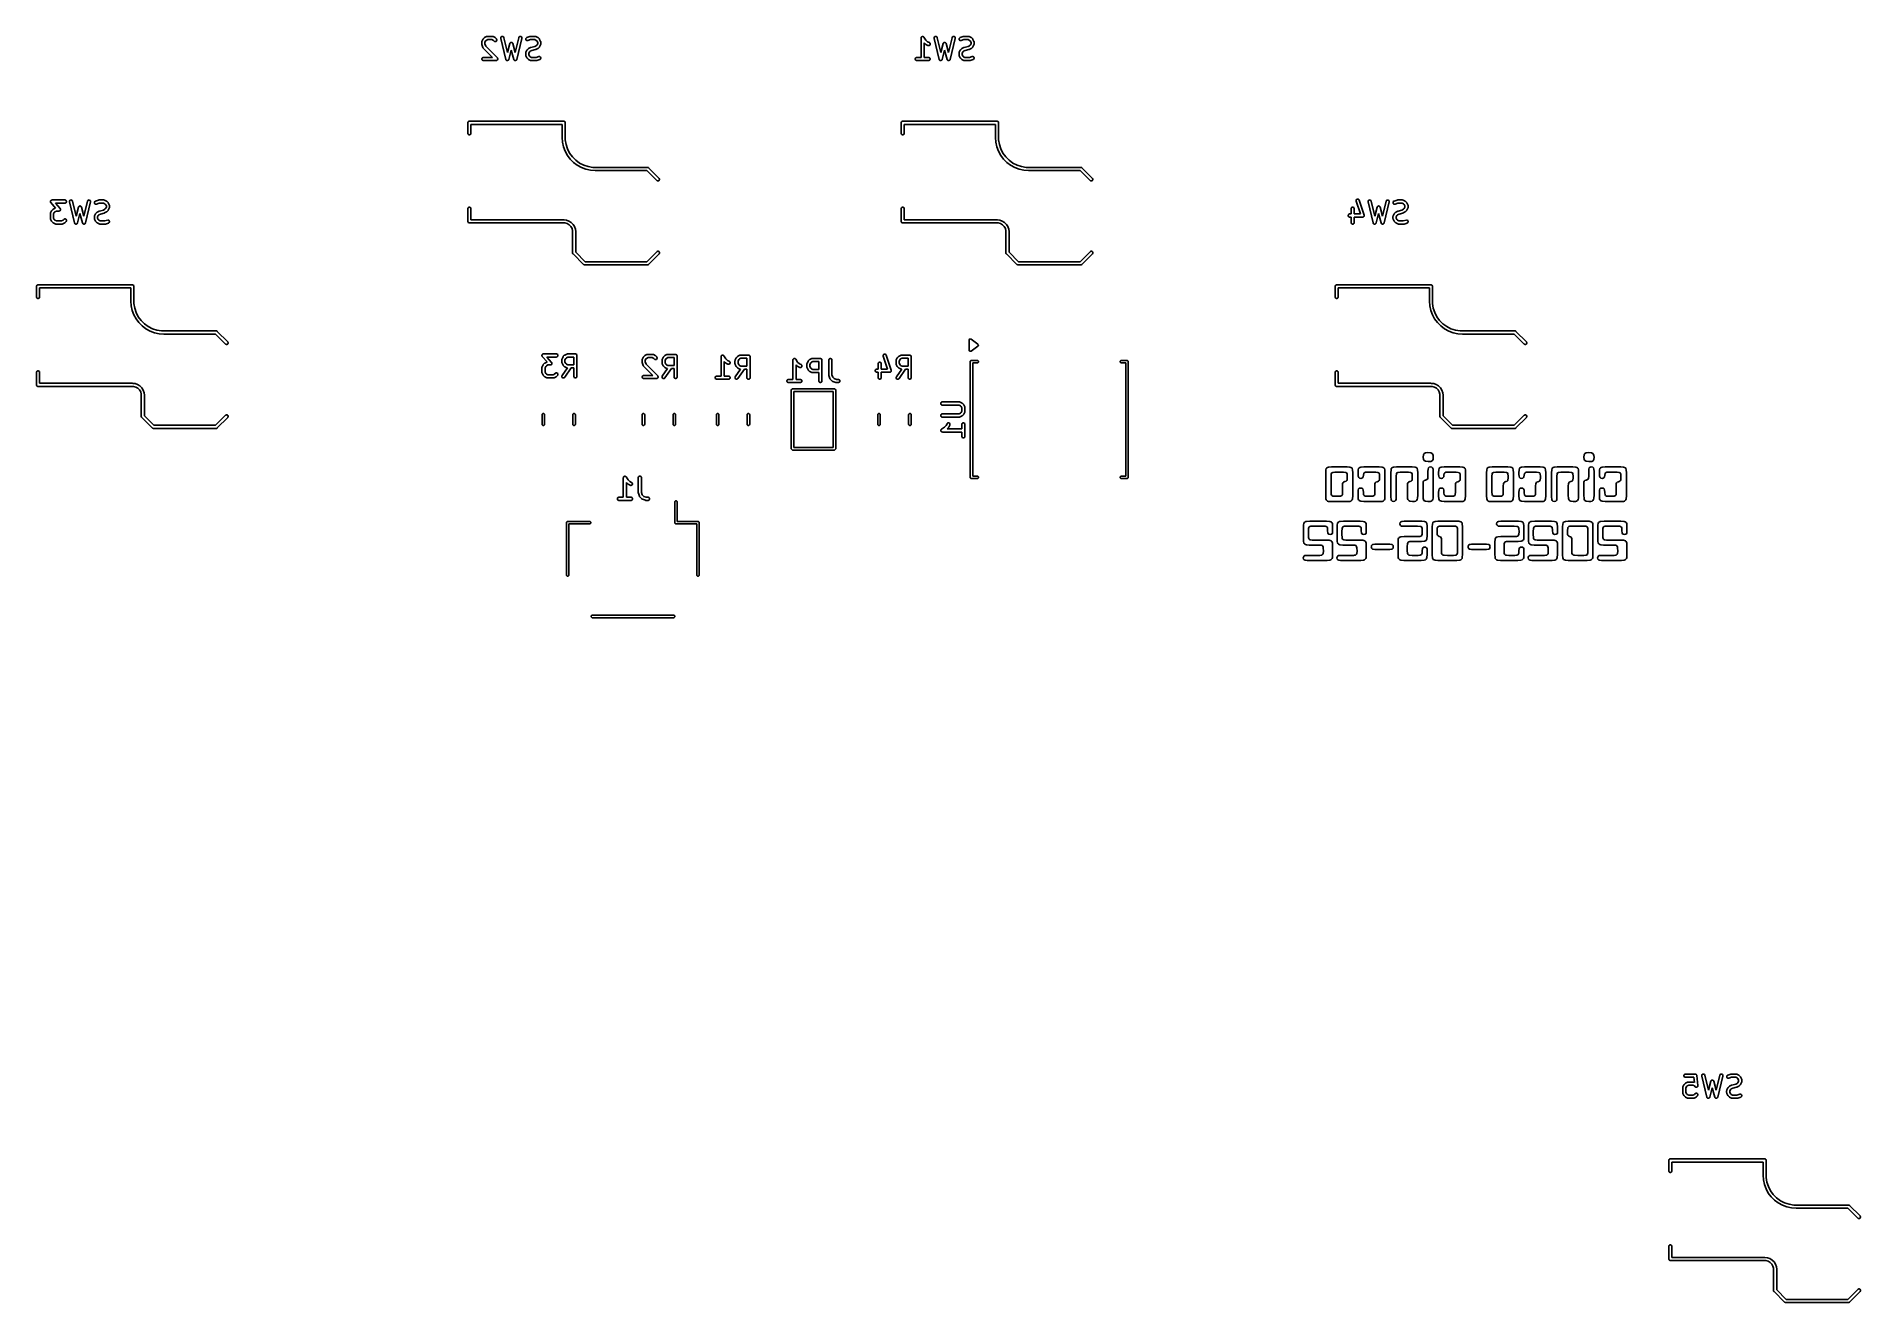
# Model space of a CAD drawing. Extents: x 163.2 to 250.2, y -135.8 to -75.4.
import ezdxf

# ---------------------------------------------------------------- set-up
doc = ezdxf.new("R2010")
doc.units = 0
doc.layers.add('BLACK', color=7, linetype='CONTINUOUS')

msp = doc.modelspace()

# ---------------------------------------------------------------- linework, layer by layer
at = {"layer": 'BLACK', "linetype": 'CONTINUOUS'}
for p, q in [((184.461666, -75.645295), (184.463107, -75.630663)), ((184.461666, -75.740533), (184.461666, -75.645295)), ((184.463107, -75.630663), (184.464138, -75.628173)), ((184.464138, -75.628173), (184.464329, -75.625486)), ((184.464329, -75.625486), (184.469584, -75.611754)), ((184.469584, -75.611754), (184.517203, -75.516516)), ((184.517203, -75.516516), (184.521167, -75.510216)), ((184.521167, -75.510216), (184.521925, -75.508389)), ((184.521925, -75.508389), (184.523613, -75.506332)), ((184.523613, -75.506332), (184.525035, -75.504073)), ((184.525035, -75.504073), (184.526533, -75.502773)), ((184.526533, -75.502773), (184.531252, -75.497024)), ((184.531252, -75.497024), (184.578871, -75.449405)), ((184.578871, -75.449405), (184.58462, -75.444686)), ((184.58462, -75.444686), (184.58592, -75.443188)), ((184.58592, -75.443188), (184.588179, -75.441766)), ((184.588179, -75.441766), (184.590236, -75.440078)), ((184.590236, -75.440078), (184.592063, -75.43932)), ((184.592063, -75.43932), (184.598363, -75.435356)), ((184.598363, -75.435356), (184.693601, -75.387737)), ((184.645924, -75.594484), (184.611666, -75.663)), ((184.611666, -75.663), (184.611666, -75.728362)), ((184.676331, -75.564077), (184.645924, -75.594484)), ((184.744847, -75.529819), (184.676331, -75.564077)), ((184.693601, -75.387737), (184.707332, -75.382482)), ((184.707332, -75.382482), (184.710021, -75.38229)), ((184.710021, -75.38229), (184.71251, -75.38126)), ((184.71251, -75.38126), (184.727142, -75.379819)), ((184.727142, -75.379819), (184.965237, -75.379819)), ((184.947532, -75.529819), (184.744847, -75.529819)), ((185.016048, -75.564077), (184.947532, -75.529819)), ((184.965237, -75.379819), (184.979869, -75.38126)), ((184.979869, -75.38126), (184.982358, -75.382291)), ((184.982358, -75.382291), (184.985046, -75.382482)), ((184.985046, -75.382482), (184.998778, -75.387737)), ((184.998778, -75.387737), (185.094016, -75.435356)), ((185.055061, -75.60309), (185.016048, -75.564077)), ((185.066426, -75.612417), (185.055061, -75.60309)), ((185.093462, -75.623616), (185.066426, -75.612417)), ((185.122725, -75.623616), (185.093462, -75.623616)), ((185.094016, -75.435356), (185.100315, -75.43932)), ((185.100315, -75.43932), (185.102143, -75.440078)), ((185.102143, -75.440078), (185.104199, -75.441766)), ((185.104199, -75.441766), (185.106459, -75.443188)), ((185.106459, -75.443188), (185.107758, -75.444686)), ((185.107758, -75.444686), (185.113508, -75.449405)), ((185.113508, -75.449405), (185.161127, -75.497024)), ((185.149761, -75.612417), (185.122725, -75.623616)), ((185.170454, -75.591724), (185.149761, -75.612417)), ((185.161127, -75.497024), (185.170454, -75.508389)), ((185.170454, -75.508389), (185.181653, -75.535425)), ((185.181653, -75.564688), (185.170454, -75.591724)), ((185.181653, -75.535425), (185.181653, -75.564688)), ((185.36648, -75.457623), (185.371113, -75.428728)), ((185.368468, -75.472191), (185.36648, -75.457623)), ((185.606563, -76.472191), (185.368468, -75.472191)), ((185.371113, -75.428728), (185.386449, -75.403806)), ((185.386449, -75.403806), (185.410156, -75.386649)), ((185.410156, -75.386649), (185.438624, -75.379871)), ((185.438624, -75.379871), (185.467519, -75.384504)), ((185.467519, -75.384504), (185.492441, -75.39984)), ((185.492441, -75.39984), (185.509598, -75.423547)), ((185.509598, -75.423547), (185.514388, -75.437447)), ((185.514388, -75.437447), (185.683639, -76.148303)), ((185.799008, -75.71634), (185.799997, -75.71463)), ((185.799997, -75.71463), (185.802694, -75.707441)), ((185.802694, -75.707441), (185.808711, -75.69958)), ((185.808711, -75.69958), (185.81367, -75.691015)), ((185.81367, -75.691015), (185.817527, -75.688062)), ((185.817527, -75.688062), (185.820481, -75.684204)), ((185.820481, -75.684204), (185.829048, -75.679243)), ((185.829048, -75.679243), (185.836908, -75.673228)), ((185.836908, -75.673228), (185.8416, -75.671976)), ((185.8416, -75.671976), (185.845806, -75.669542)), ((185.845806, -75.669542), (185.855623, -75.668237)), ((185.855623, -75.668237), (185.865184, -75.665688)), ((185.865184, -75.665688), (185.869996, -75.666327)), ((185.869996, -75.666327), (185.874815, -75.665687)), ((185.874815, -75.665687), (185.884385, -75.668239)), ((185.884385, -75.668239), (185.894192, -75.669542)), ((185.894192, -75.669542), (185.898393, -75.671974)), ((185.898393, -75.671974), (185.90309, -75.673227)), ((185.90309, -75.673227), (185.910952, -75.679245)), ((185.910952, -75.679245), (185.919517, -75.684204)), ((185.919517, -75.684204), (185.922469, -75.688061)), ((185.922469, -75.688061), (185.926328, -75.691015)), ((185.926328, -75.691015), (185.931289, -75.699583)), ((185.931289, -75.699583), (185.937304, -75.707442)), ((185.937304, -75.707442), (185.939998, -75.714626)), ((185.939998, -75.714626), (185.94099, -75.716339)), ((186.056358, -76.148303), (186.22561, -75.437447)), ((186.37153, -75.47219), (186.133435, -76.472191)), ((186.22561, -75.437447), (186.2304, -75.423547)), ((186.2304, -75.423547), (186.247557, -75.39984)), ((186.247557, -75.39984), (186.272479, -75.384504)), ((186.272479, -75.384504), (186.301374, -75.379871)), ((186.301374, -75.379871), (186.329842, -75.386649)), ((186.329842, -75.386649), (186.353549, -75.403806)), ((186.353549, -75.403806), (186.368885, -75.428728)), ((186.368885, -75.428728), (186.373518, -75.457623)), ((186.373518, -75.457623), (186.37153, -75.47219)), ((186.557493, -75.511818), (186.559568, -75.482628)), ((186.566747, -75.539581), (186.557493, -75.511818)), ((186.559568, -75.482628), (186.572654, -75.456455)), ((186.585921, -75.561688), (186.566747, -75.539581)), ((186.572654, -75.456455), (186.594761, -75.437281)), ((186.612094, -75.574774), (186.585921, -75.561688)), ((186.594761, -75.437281), (186.608187, -75.431287)), ((186.608187, -75.431287), (186.751043, -75.383668)), ((186.641284, -75.576849), (186.612094, -75.574774)), ((186.655621, -75.573589), (186.641284, -75.576849)), ((186.786931, -75.529819), (186.655621, -75.573589)), ((186.751043, -75.383668), (186.758298, -75.382018)), ((186.758298, -75.382018), (186.760129, -75.38126)), ((186.760129, -75.38126), (186.762782, -75.380998)), ((186.762782, -75.380998), (186.76538, -75.380408)), ((186.76538, -75.380408), (186.767354, -75.380548)), ((186.767354, -75.380548), (186.774761, -75.379819)), ((186.774761, -75.379819), (187.012856, -75.379819)), ((186.995151, -75.529819), (186.786931, -75.529819)), ((187.063667, -75.564077), (186.995151, -75.529819)), ((187.012856, -75.379819), (187.027488, -75.38126)), ((187.027488, -75.38126), (187.029977, -75.382291)), ((187.029977, -75.382291), (187.032665, -75.382482)), ((187.032665, -75.382482), (187.046397, -75.387737)), ((187.046397, -75.387737), (187.141635, -75.435356)), ((187.094074, -75.594484), (187.063667, -75.564077)), ((187.128332, -75.663), (187.094074, -75.594484)), ((187.128332, -75.722828), (187.128332, -75.663)), ((187.141635, -75.435356), (187.147934, -75.43932)), ((187.147934, -75.43932), (187.149762, -75.440078)), ((187.149762, -75.440078), (187.151818, -75.441766)), ((187.151818, -75.441766), (187.154078, -75.443188)), ((187.154078, -75.443188), (187.155377, -75.444686)), ((187.155377, -75.444686), (187.161127, -75.449405)), ((187.161127, -75.449405), (187.208746, -75.497024)), ((187.208746, -75.497024), (187.213464, -75.502773)), ((187.213464, -75.502773), (187.214963, -75.504073)), ((187.214963, -75.504073), (187.216384, -75.506332)), ((187.216384, -75.506332), (187.218073, -75.508389)), ((187.218073, -75.508389), (187.21883, -75.510216)), ((187.21883, -75.510216), (187.222795, -75.516516)), ((187.222795, -75.516516), (187.270414, -75.611754)), ((187.270414, -75.611754), (187.275669, -75.625485)), ((187.275669, -75.625485), (187.27586, -75.628174)), ((187.27586, -75.628174), (187.276891, -75.630663)), ((187.276891, -75.630663), (187.278332, -75.645295)), ((187.278332, -75.645295), (187.278332, -75.740533)), ((205.42238, -75.45474), (205.422395, -75.454663)), ((205.422385, -75.454766), (205.42238, -75.45474)), ((205.42238, -75.454819), (205.422385, -75.454766)), ((205.42238, -76.379819), (205.42238, -75.454819)), ((205.422395, -75.454663), (205.423821, -75.440187)), ((205.423821, -75.440187), (205.426662, -75.433326)), ((205.426662, -75.433326), (205.428119, -75.426046)), ((205.428119, -75.426046), (205.432207, -75.41994)), ((205.432207, -75.41994), (205.43502, -75.413151)), ((205.43502, -75.413151), (205.44027, -75.4079)), ((205.44027, -75.4079), (205.444402, -75.401731)), ((205.444402, -75.401731), (205.450516, -75.397654)), ((205.450516, -75.397654), (205.455712, -75.392459)), ((205.455712, -75.392459), (205.462572, -75.389617)), ((205.462572, -75.389617), (205.468751, -75.385498)), ((205.468751, -75.385498), (205.475959, -75.384072)), ((205.475959, -75.384072), (205.482748, -75.38126)), ((205.482748, -75.38126), (205.490175, -75.38126)), ((205.490175, -75.38126), (205.497459, -75.379819)), ((205.497459, -75.379819), (205.504664, -75.38126)), ((205.504664, -75.38126), (205.512012, -75.38126)), ((205.512012, -75.38126), (205.518872, -75.384101)), ((205.518872, -75.384101), (205.526153, -75.385558)), ((205.526153, -75.385558), (205.532258, -75.389646)), ((205.532258, -75.389646), (205.539048, -75.392459)), ((205.539048, -75.392459), (205.544298, -75.397709)), ((205.544298, -75.397709), (205.550468, -75.401841)), ((205.550468, -75.401841), (205.559688, -75.413099)), ((205.559688, -75.413099), (205.55974, -75.413151)), ((205.55974, -75.413151), (205.559749, -75.413173)), ((205.559749, -75.413173), (205.559784, -75.413216)), ((205.559784, -75.413216), (205.650902, -75.549894)), ((205.634823, -75.745947), (205.57238, -75.683504)), ((205.57238, -75.683504), (205.57238, -76.379819)), ((205.650902, -75.549894), (205.732283, -75.631275)), ((205.732283, -75.631275), (205.816635, -75.673451)), ((205.816635, -75.673451), (205.829078, -75.681283)), ((205.829078, -75.681283), (205.848251, -75.703391)), ((205.848251, -75.703391), (205.857505, -75.731152)), ((206.04148, -75.457623), (206.046113, -75.428728)), ((206.043468, -75.472191), (206.04148, -75.457623)), ((206.281563, -76.472191), (206.043468, -75.472191)), ((206.046113, -75.428728), (206.061449, -75.403806)), ((206.061449, -75.403806), (206.085156, -75.386649)), ((206.085156, -75.386649), (206.113624, -75.379871)), ((206.113624, -75.379871), (206.142519, -75.384504)), ((206.142519, -75.384504), (206.167441, -75.39984)), ((206.167441, -75.39984), (206.184598, -75.423547)), ((206.184598, -75.423547), (206.189388, -75.437447)), ((206.189388, -75.437447), (206.358639, -76.148303)), ((206.474008, -75.71634), (206.474997, -75.71463)), ((206.474997, -75.71463), (206.477694, -75.707441)), ((206.477694, -75.707441), (206.483711, -75.69958)), ((206.483711, -75.69958), (206.48867, -75.691015)), ((206.48867, -75.691015), (206.492527, -75.688062)), ((206.492527, -75.688062), (206.495481, -75.684204)), ((206.495481, -75.684204), (206.504048, -75.679243)), ((206.504048, -75.679243), (206.511908, -75.673228)), ((206.511908, -75.673228), (206.5166, -75.671976)), ((206.5166, -75.671976), (206.520806, -75.669542)), ((206.520806, -75.669542), (206.530623, -75.668237)), ((206.530623, -75.668237), (206.540184, -75.665688)), ((206.540184, -75.665688), (206.544996, -75.666327)), ((206.544996, -75.666327), (206.549815, -75.665687)), ((206.549815, -75.665687), (206.559385, -75.668239)), ((206.559385, -75.668239), (206.569192, -75.669542)), ((206.569192, -75.669542), (206.573393, -75.671974)), ((206.573393, -75.671974), (206.57809, -75.673227)), ((206.57809, -75.673227), (206.585952, -75.679245)), ((206.585952, -75.679245), (206.594517, -75.684204)), ((206.594517, -75.684204), (206.597469, -75.688061)), ((206.597469, -75.688061), (206.601328, -75.691015)), ((206.601328, -75.691015), (206.606289, -75.699583)), ((206.606289, -75.699583), (206.612304, -75.707442)), ((206.612304, -75.707442), (206.614998, -75.714626)), ((206.614998, -75.714626), (206.61599, -75.716339)), ((206.731358, -76.148303), (206.90061, -75.437447)), ((207.04653, -75.47219), (206.808435, -76.472191)), ((206.90061, -75.437447), (206.9054, -75.423547)), ((206.9054, -75.423547), (206.922557, -75.39984)), ((206.922557, -75.39984), (206.947479, -75.384504)), ((206.947479, -75.384504), (206.976374, -75.379871)), ((206.976374, -75.379871), (207.004842, -75.386649)), ((207.004842, -75.386649), (207.028549, -75.403806)), ((207.028549, -75.403806), (207.043885, -75.428728)), ((207.043885, -75.428728), (207.048518, -75.457623)), ((207.048518, -75.457623), (207.04653, -75.47219)), ((207.232493, -75.511818), (207.234568, -75.482628)), ((207.241747, -75.539581), (207.232493, -75.511818)), ((207.234568, -75.482628), (207.247654, -75.456455)), ((207.260921, -75.561688), (207.241747, -75.539581)), ((207.247654, -75.456455), (207.269761, -75.437281)), ((207.287094, -75.574774), (207.260921, -75.561688)), ((207.269761, -75.437281), (207.283187, -75.431287)), ((207.283187, -75.431287), (207.426043, -75.383668)), ((207.316284, -75.576849), (207.287094, -75.574774)), ((207.330621, -75.573589), (207.316284, -75.576849)), ((207.461931, -75.529819), (207.330621, -75.573589)), ((207.426043, -75.383668), (207.433298, -75.382018)), ((207.433298, -75.382018), (207.435129, -75.38126)), ((207.435129, -75.38126), (207.437782, -75.380998)), ((207.437782, -75.380998), (207.44038, -75.380408)), ((207.44038, -75.380408), (207.442354, -75.380548)), ((207.442354, -75.380548), (207.449761, -75.379819)), ((207.449761, -75.379819), (207.687856, -75.379819)), ((207.670151, -75.529819), (207.461931, -75.529819)), ((207.738667, -75.564077), (207.670151, -75.529819)), ((207.687856, -75.379819), (207.702488, -75.38126)), ((207.702488, -75.38126), (207.704977, -75.382291)), ((207.704977, -75.382291), (207.707665, -75.382482)), ((207.707665, -75.382482), (207.721397, -75.387737)), ((207.721397, -75.387737), (207.816635, -75.435356)), ((207.769074, -75.594484), (207.738667, -75.564077)), ((207.803332, -75.663), (207.769074, -75.594484)), ((207.803332, -75.722828), (207.803332, -75.663)), ((207.816635, -75.435356), (207.822934, -75.43932)), ((207.822934, -75.43932), (207.824762, -75.440078)), ((207.824762, -75.440078), (207.826818, -75.441766)), ((207.826818, -75.441766), (207.829078, -75.443188)), ((207.829078, -75.443188), (207.830377, -75.444686)), ((207.830377, -75.444686), (207.836127, -75.449405)), ((207.836127, -75.449405), (207.883746, -75.497024)), ((207.883746, -75.497024), (207.888464, -75.502773)), ((207.888464, -75.502773), (207.889963, -75.504073)), ((207.889963, -75.504073), (207.891384, -75.506332)), ((207.891384, -75.506332), (207.893073, -75.508389)), ((207.893073, -75.508389), (207.89383, -75.510216)), ((207.89383, -75.510216), (207.897795, -75.516516)), ((207.897795, -75.516516), (207.945414, -75.611754)), ((207.945414, -75.611754), (207.950669, -75.625485)), ((207.950669, -75.625485), (207.95086, -75.628174)), ((207.95086, -75.628174), (207.951891, -75.630663)), ((207.951891, -75.630663), (207.953332, -75.645295)), ((207.953332, -75.645295), (207.953332, -75.740533)), ((184.462395, -75.747938), (184.461666, -75.740533)), ((184.462255, -75.749913), (184.462395, -75.747938)), ((184.462845, -75.75251), (184.462255, -75.749913)), ((184.463107, -75.755165), (184.462845, -75.75251)), ((184.463865, -75.756996), (184.463107, -75.755165)), ((184.463107, -76.440187), (184.474306, -76.413151)), ((184.463107, -76.469451), (184.463107, -76.440187)), ((184.474306, -76.496487), (184.463107, -76.469451)), ((184.465515, -75.76425), (184.463865, -75.756996)), ((184.513134, -75.907107), (184.465515, -75.76425)), ((184.474306, -76.413151), (184.494998, -76.392459)), ((184.494998, -76.517179), (184.474306, -76.496487)), ((184.494998, -76.392459), (184.522034, -76.38126)), ((184.522034, -76.528378), (184.494998, -76.517179)), ((184.519128, -75.920532), (184.513134, -75.907107)), ((184.520893, -75.922567), (184.519128, -75.920532)), ((184.521925, -75.925058), (184.520893, -75.922567)), ((184.531252, -75.936423), (184.521925, -75.925058)), ((184.522034, -76.38126), (184.536666, -76.379819)), ((184.536666, -76.529819), (184.522034, -76.528378)), ((184.974647, -76.379819), (184.531252, -75.936423)), ((184.536666, -76.379819), (184.974647, -76.379819)), ((185.155713, -76.529819), (184.536666, -76.529819)), ((184.611666, -75.728362), (184.649837, -75.842876)), ((184.649837, -75.842876), (185.208746, -76.401786)), ((185.170345, -76.528378), (185.155713, -76.529819)), ((185.183355, -76.522989), (185.170345, -76.528378)), ((185.197381, -76.51718), (185.183355, -76.522989)), ((185.218073, -76.496487), (185.197381, -76.51718)), ((185.208746, -76.401786), (185.218074, -76.413151)), ((185.229272, -76.469451), (185.218073, -76.496487)), ((185.218074, -76.413151), (185.229272, -76.440188)), ((185.229272, -76.440188), (185.229272, -76.469451)), ((185.608292, -76.47721), (185.606563, -76.472191)), ((185.608532, -76.479012), (185.608292, -76.47721)), ((185.609474, -76.48064), (185.608532, -76.479012)), ((185.611353, -76.486091), (185.609474, -76.48064)), ((185.617739, -76.494915), (185.611353, -76.486091)), ((185.623194, -76.504337), (185.617739, -76.494915)), ((185.626251, -76.506677), (185.623194, -76.504337)), ((185.62851, -76.509798), (185.626251, -76.506677)), ((185.637785, -76.515505), (185.62851, -76.509798)), ((185.646432, -76.522124), (185.637785, -76.515505)), ((185.650152, -76.523116), (185.646432, -76.522124)), ((185.653432, -76.525134), (185.650152, -76.523116)), ((185.664186, -76.526858), (185.653432, -76.525134)), ((185.674708, -76.529664), (185.664186, -76.526858)), ((185.678523, -76.529157), (185.674708, -76.529664)), ((185.682327, -76.529767), (185.678523, -76.529157)), ((185.692925, -76.527243), (185.682327, -76.529767)), ((185.683639, -76.148303), (185.797531, -75.721208)), ((185.703716, -76.52581), (185.692925, -76.527243)), ((185.707047, -76.523881), (185.703716, -76.52581)), ((185.710795, -76.522989), (185.707047, -76.523881)), ((185.719619, -76.516602), (185.710795, -76.522989)), ((185.729041, -76.511148), (185.719619, -76.516602)), ((185.731381, -76.50809), (185.729041, -76.511148)), ((185.734502, -76.505832), (185.731381, -76.50809)), ((185.740209, -76.496556), (185.734502, -76.505832)), ((185.746828, -76.48791), (185.740209, -76.496556)), ((185.748853, -76.48251), (185.746828, -76.48791)), ((185.749838, -76.48091), (185.748853, -76.48251)), ((185.750125, -76.479118), (185.749838, -76.48091)), ((185.751991, -76.474144), (185.750125, -76.479118)), ((185.869998, -76.031613), (185.751991, -76.474144)), ((185.797531, -75.721208), (185.798816, -75.717779)), ((185.798816, -75.717779), (185.799008, -75.71634)), ((185.988007, -76.474144), (185.869998, -76.031613)), ((185.94099, -75.716339), (185.941181, -75.71778)), ((185.941181, -75.71778), (185.942467, -75.721208)), ((185.942467, -75.721208), (186.056358, -76.148303)), ((185.989872, -76.479119), (185.988007, -76.474144)), ((185.99016, -76.48091), (185.989872, -76.479119)), ((185.991144, -76.482509), (185.99016, -76.48091)), ((185.99317, -76.487911), (185.991144, -76.482509)), ((185.99979, -76.496559), (185.99317, -76.487911)), ((186.005496, -76.505832), (185.99979, -76.496559)), ((186.008616, -76.50809), (186.005496, -76.505832)), ((186.010957, -76.511148), (186.008616, -76.50809)), ((186.020378, -76.516602), (186.010957, -76.511148)), ((186.029203, -76.522989), (186.020378, -76.516602)), ((186.03295, -76.523881), (186.029203, -76.522989)), ((186.036282, -76.52581), (186.03295, -76.523881)), ((186.047075, -76.527244), (186.036282, -76.52581)), ((186.057671, -76.529767), (186.047075, -76.527244)), ((186.061472, -76.529157), (186.057671, -76.529767)), ((186.065291, -76.529665), (186.061472, -76.529157)), ((186.075822, -76.526856), (186.065291, -76.529665)), ((186.086566, -76.525134), (186.075822, -76.526856)), ((186.089842, -76.523118), (186.086566, -76.525134)), ((186.093566, -76.522125), (186.089842, -76.523118)), ((186.102216, -76.515503), (186.093566, -76.522125)), ((186.111488, -76.509798), (186.102216, -76.515503)), ((186.113746, -76.506677), (186.111488, -76.509798)), ((186.116804, -76.504337), (186.113746, -76.506677)), ((186.122259, -76.494914), (186.116804, -76.504337)), ((186.128645, -76.486091), (186.122259, -76.494914)), ((186.130522, -76.480642), (186.128645, -76.486091)), ((186.131466, -76.479013), (186.130522, -76.480642)), ((186.131705, -76.477209), (186.131466, -76.479013)), ((186.133435, -76.472191), (186.131705, -76.477209)), ((186.556904, -76.169104), (186.558345, -76.154472)), ((186.556904, -76.264342), (186.556904, -76.169104)), ((186.558345, -76.278974), (186.556904, -76.264342)), ((186.558345, -76.154472), (186.559376, -76.151982)), ((186.559376, -76.281463), (186.558345, -76.278974)), ((186.559376, -76.151982), (186.559567, -76.149295)), ((186.559567, -76.284151), (186.559376, -76.281463)), ((186.559567, -76.149295), (186.564822, -76.135563)), ((186.564822, -76.297883), (186.559567, -76.284151)), ((186.564822, -76.135563), (186.612441, -76.040325)), ((186.612441, -76.393121), (186.564822, -76.297883)), ((186.612441, -76.040325), (186.616405, -76.034025)), ((186.616404, -76.399417), (186.612441, -76.393121)), ((186.617162, -76.401247), (186.616404, -76.399417)), ((186.616405, -76.034025), (186.617163, -76.032198)), ((186.618851, -76.403305), (186.617162, -76.401247)), ((186.617163, -76.032198), (186.618851, -76.030141)), ((186.618851, -76.030141), (186.620273, -76.027882)), ((186.620273, -76.405564), (186.618851, -76.403305)), ((186.620273, -76.027882), (186.621771, -76.026582)), ((186.621771, -76.406863), (186.620273, -76.405564)), ((186.621771, -76.026582), (186.62649, -76.020833)), ((186.626489, -76.412612), (186.621771, -76.406863)), ((186.674108, -76.460232), (186.626489, -76.412612)), ((186.62649, -76.020833), (186.674109, -75.973214)), ((186.679857, -76.46495), (186.674108, -76.460232)), ((186.674109, -75.973214), (186.679858, -75.968495)), ((186.681158, -76.46645), (186.679857, -76.46495)), ((186.679858, -75.968495), (186.681158, -75.966997)), ((186.681158, -75.966997), (186.683417, -75.965575)), ((186.683417, -76.467872), (186.681158, -76.46645)), ((186.683417, -75.965575), (186.685474, -75.963887)), ((186.685474, -76.46956), (186.683417, -76.467872)), ((186.685474, -75.963887), (186.687301, -75.963129)), ((186.687301, -76.470317), (186.685474, -76.46956)), ((186.687301, -75.963129), (186.693601, -75.959165)), ((186.693601, -76.474282), (186.687301, -76.470317)), ((186.693601, -75.959165), (186.788839, -75.911546)), ((186.788839, -76.521901), (186.693601, -76.474282)), ((186.741162, -76.118293), (186.706904, -76.186809)), ((186.706904, -76.186809), (186.706904, -76.246637)), ((186.706904, -76.246637), (186.741162, -76.315153)), ((186.771569, -76.087886), (186.741162, -76.118293)), ((186.741162, -76.315153), (186.771569, -76.345561)), ((186.848556, -76.049392), (186.771569, -76.087886)), ((186.771569, -76.345561), (186.840085, -76.379819)), ((186.788839, -75.911546), (186.789908, -75.911136)), ((186.80257, -76.527156), (186.788839, -76.521901)), ((186.789908, -75.911136), (186.790344, -75.910814)), ((186.790344, -75.910814), (186.79648, -75.908621)), ((186.79648, -75.908621), (186.80257, -75.906291)), ((186.80257, -75.906291), (186.80311, -75.906252)), ((186.805259, -76.527347), (186.80257, -76.527156)), ((186.80311, -75.906252), (186.80419, -75.905867)), ((186.80419, -75.905867), (186.98668, -75.860244)), ((186.807748, -76.528378), (186.805259, -76.527347)), ((186.82238, -76.529819), (186.807748, -76.528378)), ((187.060475, -76.529819), (186.82238, -76.529819)), ((186.840085, -76.379819), (187.048305, -76.379819)), ((187.031046, -76.00377), (186.848556, -76.049392)), ((186.98668, -75.860244), (187.063667, -75.821751)), ((187.032125, -76.003384), (187.031046, -76.00377)), ((187.032665, -76.003346), (187.032125, -76.003384)), ((187.038746, -76.001018), (187.032665, -76.003346)), ((187.044892, -75.998823), (187.038746, -76.001018)), ((187.045327, -75.9985), (187.044892, -75.998823)), ((187.046397, -75.998091), (187.045327, -75.9985)), ((187.141635, -75.950472), (187.046397, -75.998091)), ((187.048305, -76.379819), (187.179614, -76.336049)), ((187.06788, -76.529089), (187.060475, -76.529819)), ((187.063667, -75.821751), (187.094074, -75.791344)), ((187.069855, -76.52923), (187.06788, -76.529089)), ((187.072452, -76.528639), (187.069855, -76.52923)), ((187.075107, -76.528378), (187.072452, -76.528639)), ((187.076938, -76.527619), (187.075107, -76.528378)), ((187.084192, -76.52597), (187.076938, -76.527619)), ((187.227049, -76.478351), (187.084192, -76.52597)), ((187.094074, -75.791344), (187.128332, -75.722828)), ((187.147934, -75.946507), (187.141635, -75.950472)), ((187.149762, -75.94575), (187.147934, -75.946507)), ((187.151818, -75.944061), (187.149762, -75.94575)), ((187.154078, -75.94264), (187.151818, -75.944061)), ((187.155377, -75.941141), (187.154078, -75.94264)), ((187.161127, -75.936423), (187.155377, -75.941141)), ((187.208746, -75.888804), (187.161127, -75.936423)), ((187.179614, -76.336049), (187.193951, -76.332789)), ((187.193951, -76.332789), (187.223141, -76.334864)), ((187.213464, -75.883054), (187.208746, -75.888804)), ((187.214963, -75.881755), (187.213464, -75.883054)), ((187.216384, -75.879495), (187.214963, -75.881755)), ((187.218073, -75.877439), (187.216384, -75.879495)), ((187.21883, -75.875611), (187.218073, -75.877439)), ((187.222795, -75.869312), (187.21883, -75.875611)), ((187.270414, -75.774074), (187.222795, -75.869312)), ((187.223141, -76.334864), (187.249315, -76.34795)), ((187.240474, -76.472357), (187.227049, -76.478351)), ((187.262581, -76.453183), (187.240474, -76.472357)), ((187.249315, -76.34795), (187.268489, -76.370058)), ((187.275668, -76.42701), (187.262581, -76.453183)), ((187.268489, -76.370058), (187.277743, -76.39782)), ((187.275669, -75.760343), (187.270414, -75.774074)), ((187.277743, -76.39782), (187.275668, -76.42701)), ((187.27586, -75.757653), (187.275669, -75.760343)), ((187.276891, -75.755165), (187.27586, -75.757653)), ((187.278332, -75.740533), (187.276891, -75.755165)), ((205.138107, -76.440187), (205.149306, -76.413151)), ((205.138107, -76.469451), (205.138107, -76.440187)), ((205.149306, -76.496487), (205.138107, -76.469451)), ((205.149306, -76.413151), (205.169998, -76.392459)), ((205.169998, -76.517179), (205.149306, -76.496487)), ((205.169998, -76.392459), (205.197034, -76.38126)), ((205.197034, -76.528378), (205.169998, -76.517179)), ((205.197034, -76.38126), (205.211666, -76.379819)), ((205.211666, -76.529819), (205.197034, -76.528378)), ((205.211666, -76.379819), (205.42238, -76.379819)), ((205.783094, -76.529819), (205.211666, -76.529819)), ((205.57238, -76.379819), (205.783094, -76.379819)), ((205.640573, -75.750667), (205.634823, -75.745947)), ((205.641872, -75.752164), (205.640573, -75.750667)), ((205.644126, -75.753583), (205.641872, -75.752164)), ((205.646188, -75.755275), (205.644126, -75.753583)), ((205.64802, -75.756033), (205.646188, -75.755275)), ((205.654315, -75.759996), (205.64802, -75.756033)), ((205.749553, -75.807615), (205.654315, -75.759996)), ((205.763284, -75.81287), (205.749553, -75.807615)), ((205.792474, -75.814944), (205.763284, -75.81287)), ((205.783094, -76.379819), (205.797726, -76.38126)), ((205.797726, -76.528378), (205.783094, -76.529819)), ((205.820236, -75.80569), (205.792474, -75.814944)), ((205.797726, -76.38126), (205.824762, -76.392459)), ((205.824762, -76.517179), (205.797726, -76.528378)), ((205.842343, -75.786517), (205.820236, -75.80569)), ((205.824762, -76.392459), (205.845454, -76.413151)), ((205.845454, -76.496487), (205.824762, -76.517179)), ((205.855431, -75.760342), (205.842343, -75.786517)), ((205.845454, -76.413151), (205.856653, -76.440187)), ((205.856653, -76.469451), (205.845454, -76.496487)), ((205.857505, -75.731152), (205.855431, -75.760342)), ((205.856653, -76.440187), (205.856653, -76.469451)), ((206.283292, -76.47721), (206.281563, -76.472191)), ((206.283532, -76.479012), (206.283292, -76.47721)), ((206.284474, -76.48064), (206.283532, -76.479012)), ((206.286353, -76.486091), (206.284474, -76.48064)), ((206.292739, -76.494915), (206.286353, -76.486091)), ((206.298194, -76.504337), (206.292739, -76.494915)), ((206.301251, -76.506677), (206.298194, -76.504337)), ((206.30351, -76.509798), (206.301251, -76.506677)), ((206.312785, -76.515505), (206.30351, -76.509798)), ((206.321432, -76.522124), (206.312785, -76.515505)), ((206.325152, -76.523116), (206.321432, -76.522124)), ((206.328432, -76.525134), (206.325152, -76.523116)), ((206.339186, -76.526858), (206.328432, -76.525134)), ((206.349708, -76.529664), (206.339186, -76.526858)), ((206.353523, -76.529157), (206.349708, -76.529664)), ((206.357327, -76.529767), (206.353523, -76.529157)), ((206.367925, -76.527243), (206.357327, -76.529767)), ((206.358639, -76.148303), (206.472531, -75.721208)), ((206.378716, -76.52581), (206.367925, -76.527243)), ((206.382047, -76.523881), (206.378716, -76.52581)), ((206.385795, -76.522989), (206.382047, -76.523881)), ((206.394619, -76.516602), (206.385795, -76.522989)), ((206.404041, -76.511148), (206.394619, -76.516602)), ((206.406381, -76.50809), (206.404041, -76.511148)), ((206.409502, -76.505832), (206.406381, -76.50809)), ((206.415209, -76.496556), (206.409502, -76.505832)), ((206.421828, -76.48791), (206.415209, -76.496556)), ((206.423853, -76.48251), (206.421828, -76.48791)), ((206.424838, -76.48091), (206.423853, -76.48251)), ((206.425125, -76.479118), (206.424838, -76.48091)), ((206.426991, -76.474144), (206.425125, -76.479118)), ((206.544998, -76.031613), (206.426991, -76.474144)), ((206.472531, -75.721208), (206.473816, -75.717779)), ((206.473816, -75.717779), (206.474008, -75.71634)), ((206.663007, -76.474144), (206.544998, -76.031613)), ((206.61599, -75.716339), (206.616181, -75.71778)), ((206.616181, -75.71778), (206.617467, -75.721208)), ((206.617467, -75.721208), (206.731358, -76.148303)), ((206.664872, -76.479119), (206.663007, -76.474144)), ((206.66516, -76.48091), (206.664872, -76.479119)), ((206.666144, -76.482509), (206.66516, -76.48091)), ((206.66817, -76.487911), (206.666144, -76.482509)), ((206.67479, -76.496559), (206.66817, -76.487911)), ((206.680496, -76.505832), (206.67479, -76.496559)), ((206.683616, -76.50809), (206.680496, -76.505832)), ((206.685957, -76.511148), (206.683616, -76.50809)), ((206.695378, -76.516602), (206.685957, -76.511148)), ((206.704203, -76.522989), (206.695378, -76.516602)), ((206.70795, -76.523881), (206.704203, -76.522989)), ((206.711282, -76.52581), (206.70795, -76.523881)), ((206.722075, -76.527244), (206.711282, -76.52581)), ((206.732671, -76.529767), (206.722075, -76.527244)), ((206.736472, -76.529157), (206.732671, -76.529767)), ((206.740291, -76.529665), (206.736472, -76.529157)), ((206.750822, -76.526856), (206.740291, -76.529665)), ((206.761566, -76.525134), (206.750822, -76.526856)), ((206.764842, -76.523118), (206.761566, -76.525134)), ((206.768566, -76.522125), (206.764842, -76.523118)), ((206.777216, -76.515503), (206.768566, -76.522125)), ((206.786488, -76.509798), (206.777216, -76.515503)), ((206.788746, -76.506677), (206.786488, -76.509798)), ((206.791804, -76.504337), (206.788746, -76.506677)), ((206.797259, -76.494914), (206.791804, -76.504337)), ((206.803645, -76.486091), (206.797259, -76.494914)), ((206.805522, -76.480642), (206.803645, -76.486091)), ((206.806466, -76.479013), (206.805522, -76.480642)), ((206.806705, -76.477209), (206.806466, -76.479013)), ((206.808435, -76.472191), (206.806705, -76.477209)), ((207.231904, -76.169104), (207.233345, -76.154472)), ((207.231904, -76.264342), (207.231904, -76.169104)), ((207.233345, -76.278974), (207.231904, -76.264342)), ((207.233345, -76.154472), (207.234376, -76.151982)), ((207.234376, -76.281463), (207.233345, -76.278974)), ((207.234376, -76.151982), (207.234567, -76.149295)), ((207.234567, -76.284151), (207.234376, -76.281463)), ((207.234567, -76.149295), (207.239822, -76.135563)), ((207.239822, -76.297883), (207.234567, -76.284151)), ((207.239822, -76.135563), (207.287441, -76.040325)), ((207.287441, -76.393121), (207.239822, -76.297883)), ((207.287441, -76.040325), (207.291405, -76.034025)), ((207.291404, -76.399417), (207.287441, -76.393121)), ((207.292162, -76.401247), (207.291404, -76.399417)), ((207.291405, -76.034025), (207.292163, -76.032198)), ((207.293851, -76.403305), (207.292162, -76.401247)), ((207.292163, -76.032198), (207.293851, -76.030141)), ((207.293851, -76.030141), (207.295273, -76.027882)), ((207.295273, -76.405564), (207.293851, -76.403305)), ((207.295273, -76.027882), (207.296771, -76.026582)), ((207.296771, -76.406863), (207.295273, -76.405564)), ((207.296771, -76.026582), (207.30149, -76.020833)), ((207.301489, -76.412612), (207.296771, -76.406863)), ((207.349108, -76.460232), (207.301489, -76.412612)), ((207.30149, -76.020833), (207.349109, -75.973214)), ((207.354857, -76.46495), (207.349108, -76.460232)), ((207.349109, -75.973214), (207.354858, -75.968495)), ((207.356158, -76.46645), (207.354857, -76.46495)), ((207.354858, -75.968495), (207.356158, -75.966997)), ((207.356158, -75.966997), (207.358417, -75.965575)), ((207.358417, -76.467872), (207.356158, -76.46645)), ((207.358417, -75.965575), (207.360474, -75.963887)), ((207.360474, -76.46956), (207.358417, -76.467872)), ((207.360474, -75.963887), (207.362301, -75.963129)), ((207.362301, -76.470317), (207.360474, -76.46956)), ((207.362301, -75.963129), (207.368601, -75.959165)), ((207.368601, -76.474282), (207.362301, -76.470317)), ((207.368601, -75.959165), (207.463839, -75.911546)), ((207.463839, -76.521901), (207.368601, -76.474282)), ((207.416162, -76.118293), (207.381904, -76.186809)), ((207.381904, -76.186809), (207.381904, -76.246637)), ((207.381904, -76.246637), (207.416162, -76.315153)), ((207.446569, -76.087886), (207.416162, -76.118293)), ((207.416162, -76.315153), (207.446569, -76.345561)), ((207.523556, -76.049392), (207.446569, -76.087886)), ((207.446569, -76.345561), (207.515085, -76.379819)), ((207.463839, -75.911546), (207.464908, -75.911136)), ((207.47757, -76.527156), (207.463839, -76.521901)), ((207.464908, -75.911136), (207.465344, -75.910814)), ((207.465344, -75.910814), (207.47148, -75.908621)), ((207.47148, -75.908621), (207.47757, -75.906291)), ((207.47757, -75.906291), (207.47811, -75.906252)), ((207.480259, -76.527347), (207.47757, -76.527156)), ((207.47811, -75.906252), (207.47919, -75.905867)), ((207.47919, -75.905867), (207.66168, -75.860244)), ((207.482748, -76.528378), (207.480259, -76.527347)), ((207.49738, -76.529819), (207.482748, -76.528378)), ((207.735475, -76.529819), (207.49738, -76.529819)), ((207.515085, -76.379819), (207.723305, -76.379819)), ((207.706046, -76.00377), (207.523556, -76.049392)), ((207.66168, -75.860244), (207.738667, -75.821751)), ((207.707125, -76.003384), (207.706046, -76.00377)), ((207.707665, -76.003346), (207.707125, -76.003384)), ((207.713746, -76.001018), (207.707665, -76.003346)), ((207.719892, -75.998823), (207.713746, -76.001018)), ((207.720327, -75.9985), (207.719892, -75.998823)), ((207.721397, -75.998091), (207.720327, -75.9985)), ((207.816635, -75.950472), (207.721397, -75.998091)), ((207.723305, -76.379819), (207.854614, -76.336049)), ((207.74288, -76.529089), (207.735475, -76.529819)), ((207.738667, -75.821751), (207.769074, -75.791344)), ((207.744855, -76.52923), (207.74288, -76.529089)), ((207.747452, -76.528639), (207.744855, -76.52923)), ((207.750107, -76.528378), (207.747452, -76.528639)), ((207.751938, -76.527619), (207.750107, -76.528378)), ((207.759192, -76.52597), (207.751938, -76.527619)), ((207.902049, -76.478351), (207.759192, -76.52597)), ((207.769074, -75.791344), (207.803332, -75.722828)), ((207.822934, -75.946507), (207.816635, -75.950472)), ((207.824762, -75.94575), (207.822934, -75.946507)), ((207.826818, -75.944061), (207.824762, -75.94575)), ((207.829078, -75.94264), (207.826818, -75.944061)), ((207.830377, -75.941141), (207.829078, -75.94264)), ((207.836127, -75.936423), (207.830377, -75.941141)), ((207.883746, -75.888804), (207.836127, -75.936423)), ((207.854614, -76.336049), (207.868951, -76.332789)), ((207.868951, -76.332789), (207.898141, -76.334864)), ((207.888464, -75.883054), (207.883746, -75.888804)), ((207.889963, -75.881755), (207.888464, -75.883054)), ((207.891384, -75.879495), (207.889963, -75.881755)), ((207.893073, -75.877439), (207.891384, -75.879495)), ((207.89383, -75.875611), (207.893073, -75.877439)), ((207.897795, -75.869312), (207.89383, -75.875611)), ((207.945414, -75.774074), (207.897795, -75.869312)), ((207.898141, -76.334864), (207.924315, -76.34795)), ((207.915474, -76.472357), (207.902049, -76.478351)), ((207.937581, -76.453183), (207.915474, -76.472357)), ((207.924315, -76.34795), (207.943489, -76.370058)), ((207.950668, -76.42701), (207.937581, -76.453183)), ((207.943489, -76.370058), (207.952743, -76.39782)), ((207.950669, -75.760343), (207.945414, -75.774074)), ((207.952743, -76.39782), (207.950668, -76.42701)), ((207.95086, -75.757653), (207.950669, -75.760343)), ((207.951891, -75.755165), (207.95086, -75.757653)), ((207.953332, -75.740533), (207.951891, -75.755165)), ((183.795, -79.5), (183.796441, -79.485368)), ((183.795, -80), (183.795, -79.5)), ((183.796441, -80.014632), (183.795, -80)), ((183.796441, -79.485368), (183.80764, -79.458332)), ((183.80764, -80.041668), (183.796441, -80.014632)), ((183.80764, -79.458332), (183.828332, -79.43764)), ((183.828332, -80.06236), (183.80764, -80.041668)), ((183.828332, -79.43764), (183.855368, -79.426441)), ((183.855368, -80.073559), (183.828332, -80.06236)), ((183.855368, -79.426441), (183.87, -79.425)), ((183.87, -79.425), (188.37, -79.425)), ((183.911668, -80.06236), (183.884632, -80.073559)), ((183.93236, -80.041668), (183.911668, -80.06236)), ((183.943559, -80.014632), (183.93236, -80.041668)), ((183.945, -80), (183.943559, -80.014632)), ((188.295, -79.575), (183.945, -79.575)), ((183.945, -79.575), (183.945, -80)), ((188.295, -80.2), (188.295, -79.575)), ((188.37, -79.425), (188.384632, -79.426441)), ((188.384632, -79.426441), (188.411668, -79.43764)), ((188.411668, -79.43764), (188.43236, -79.458332)), ((188.43236, -79.458332), (188.443559, -79.485368)), ((188.443559, -79.485368), (188.445, -79.5)), ((188.445, -79.5), (188.445, -80.2)), ((204.47, -79.5), (204.471441, -79.485368)), ((204.47, -80), (204.47, -79.5)), ((204.471441, -80.014632), (204.47, -80)), ((204.471441, -79.485368), (204.48264, -79.458332)), ((204.48264, -80.041668), (204.471441, -80.014632)), ((204.48264, -79.458332), (204.503332, -79.43764)), ((204.503332, -80.06236), (204.48264, -80.041668)), ((204.503332, -79.43764), (204.530368, -79.426441)), ((204.530368, -80.073559), (204.503332, -80.06236)), ((204.530368, -79.426441), (204.545, -79.425)), ((204.545, -79.425), (209.045, -79.425)), ((204.586668, -80.06236), (204.559632, -80.073559)), ((204.60736, -80.041668), (204.586668, -80.06236)), ((204.618559, -80.014632), (204.60736, -80.041668)), ((204.62, -80), (204.618559, -80.014632)), ((208.97, -79.575), (204.62, -79.575)), ((204.62, -79.575), (204.62, -80)), ((208.97, -80.2), (208.97, -79.575)), ((209.045, -79.425), (209.059632, -79.426441)), ((209.059632, -79.426441), (209.086668, -79.43764)), ((209.086668, -79.43764), (209.10736, -79.458332)), ((209.10736, -79.458332), (209.118559, -79.485368)), ((209.118559, -79.485368), (209.12, -79.5)), ((209.12, -79.5), (209.12, -80.2)), ((183.884632, -80.073559), (183.855368, -80.073559)), ((188.311031, -80.424146), (188.295, -80.2)), ((188.358799, -80.643729), (188.311031, -80.424146)), ((188.43733, -80.854279), (188.358799, -80.643729)), ((188.545026, -81.051509), (188.43733, -80.854279)), ((188.445, -80.2), (188.445, -80.31215)), ((188.445, -80.31215), (188.480089, -80.533688)), ((188.480089, -80.533688), (188.549401, -80.74701)), ((188.549401, -80.74701), (188.651231, -80.946863)), ((204.559632, -80.073559), (204.530368, -80.073559)), ((208.986031, -80.424146), (208.97, -80.2)), ((209.033799, -80.643729), (208.986031, -80.424146)), ((209.11233, -80.854279), (209.033799, -80.643729)), ((209.220026, -81.051509), (209.11233, -80.854279)), ((209.12, -80.2), (209.12, -80.31215)), ((209.12, -80.31215), (209.155089, -80.533688)), ((209.155089, -80.533688), (209.224401, -80.74701)), ((209.224401, -80.74701), (209.326231, -80.946863)), ((188.679694, -81.231406), (188.545026, -81.051509)), ((188.651231, -80.946863), (188.783071, -81.128325)), ((188.838594, -81.390306), (188.679694, -81.231406)), ((188.783071, -81.128325), (188.941675, -81.286929)), ((189.018491, -81.524974), (188.838594, -81.390306)), ((188.941675, -81.286929), (189.123137, -81.418769)), ((189.215721, -81.63267), (189.018491, -81.524974)), ((189.123137, -81.418769), (189.32299, -81.520599)), ((189.426271, -81.711201), (189.215721, -81.63267)), ((189.32299, -81.520599), (189.536312, -81.589911)), ((189.645854, -81.758969), (189.426271, -81.711201)), ((189.536312, -81.589911), (189.75785, -81.625)), ((189.87, -81.775), (189.645854, -81.758969)), ((189.75785, -81.625), (189.87, -81.625)), ((189.87, -81.625), (192.37, -81.625)), ((192.338934, -81.775), (189.87, -81.775)), ((192.816967, -82.253033), (192.338934, -81.775)), ((192.37, -81.625), (192.384632, -81.626441)), ((192.384632, -81.626441), (192.411668, -81.63764)), ((192.411668, -81.63764), (192.423033, -81.646967)), ((192.423033, -81.646967), (192.923033, -82.146967)), ((209.354694, -81.231406), (209.220026, -81.051509)), ((209.326231, -80.946863), (209.458071, -81.128325)), ((209.513594, -81.390306), (209.354694, -81.231406)), ((209.458071, -81.128325), (209.616675, -81.286929)), ((209.693491, -81.524974), (209.513594, -81.390306)), ((209.616675, -81.286929), (209.798137, -81.418769)), ((209.890721, -81.63267), (209.693491, -81.524974)), ((209.798137, -81.418769), (209.99799, -81.520599)), ((210.101271, -81.711201), (209.890721, -81.63267)), ((209.99799, -81.520599), (210.211312, -81.589911)), ((210.320854, -81.758969), (210.101271, -81.711201)), ((210.211312, -81.589911), (210.43285, -81.625)), ((210.545, -81.775), (210.320854, -81.758969)), ((210.43285, -81.625), (210.545, -81.625)), ((210.545, -81.625), (213.045, -81.625)), ((213.013934, -81.775), (210.545, -81.775)), ((213.491967, -82.253033), (213.013934, -81.775)), ((213.045, -81.625), (213.059632, -81.626441)), ((213.059632, -81.626441), (213.086668, -81.63764)), ((213.086668, -81.63764), (213.098033, -81.646967)), ((213.098033, -81.646967), (213.598033, -82.146967)), ((192.828332, -82.262361), (192.816967, -82.253033)), ((192.855369, -82.273559), (192.828332, -82.262361)), ((192.884632, -82.273559), (192.855369, -82.273559)), ((192.911668, -82.262361), (192.884632, -82.273559)), ((192.932361, -82.241668), (192.911668, -82.262361)), ((192.923033, -82.146967), (192.932361, -82.158332)), ((192.932361, -82.158332), (192.943559, -82.185369)), ((192.943559, -82.214632), (192.932361, -82.241668)), ((192.943559, -82.185369), (192.943559, -82.214632)), ((213.503332, -82.262361), (213.491967, -82.253033)), ((213.530369, -82.273559), (213.503332, -82.262361)), ((213.559632, -82.273559), (213.530369, -82.273559)), ((213.586668, -82.262361), (213.559632, -82.273559)), ((213.607361, -82.241668), (213.586668, -82.262361)), ((213.598033, -82.146967), (213.607361, -82.158332)), ((213.607361, -82.158332), (213.618559, -82.185369)), ((213.618559, -82.214632), (213.607361, -82.241668)), ((213.618559, -82.185369), (213.618559, -82.214632)), ((163.882297, -83.264525), (163.883107, -83.252371)), ((163.883107, -83.26692), (163.882297, -83.264525)), ((163.883107, -83.240187), (163.884074, -83.23785)), ((163.883107, -83.252371), (163.883107, -83.240187)), ((163.883107, -83.269451), (163.883107, -83.26692)), ((163.88777, -83.280708), (163.883107, -83.269451)), ((163.884074, -83.23785), (163.884243, -83.235327)), ((163.884243, -83.235327), (163.889645, -83.224401)), ((163.891672, -83.292246), (163.88777, -83.280708)), ((163.889645, -83.224401), (163.894306, -83.213151)), ((163.893757, -83.295163), (163.891672, -83.292246)), ((163.894306, -83.296487), (163.893757, -83.295163)), ((163.894306, -83.213151), (163.896092, -83.211364)), ((163.895701, -83.297882), (163.894306, -83.296487)), ((163.900223, -83.304207), (163.895701, -83.297882)), ((163.896092, -83.211364), (163.897215, -83.209095)), ((163.897215, -83.209095), (163.906387, -83.201069)), ((164.127118, -83.563515), (163.900223, -83.304207)), ((163.906387, -83.201069), (163.914998, -83.192459)), ((163.914998, -83.192459), (163.917334, -83.19149)), ((163.917334, -83.19149), (163.919239, -83.189825)), ((163.919239, -83.189825), (163.930776, -83.185923)), ((163.930776, -83.185923), (163.942034, -83.18126)), ((163.942034, -83.18126), (163.945604, -83.180908)), ((163.945604, -83.180908), (163.94696, -83.18045)), ((163.94696, -83.18045), (163.948927, -83.180581)), ((163.948927, -83.180581), (163.956666, -83.179819)), ((163.956666, -83.179819), (164.575713, -83.179819)), ((164.575713, -83.329819), (164.121948, -83.329819)), ((164.121948, -83.329819), (164.346442, -83.586383)), ((164.575713, -83.179819), (164.590345, -83.18126)), ((164.590345, -83.328378), (164.575713, -83.329819)), ((164.590345, -83.18126), (164.617381, -83.192459)), ((164.617381, -83.317179), (164.590345, -83.328378)), ((164.617381, -83.192459), (164.638073, -83.213151)), ((164.638073, -83.296487), (164.617381, -83.317179)), ((164.638073, -83.213151), (164.649272, -83.240187)), ((164.649272, -83.269451), (164.638073, -83.296487)), ((164.649272, -83.240187), (164.649272, -83.269451)), ((164.78648, -83.257623), (164.791113, -83.228728)), ((164.788468, -83.272191), (164.78648, -83.257623)), ((165.026563, -84.272191), (164.788468, -83.272191)), ((164.791113, -83.228728), (164.806449, -83.203806)), ((164.806449, -83.203806), (164.830156, -83.186649)), ((164.830156, -83.186649), (164.858624, -83.179871)), ((164.858624, -83.179871), (164.887519, -83.184504)), ((164.887519, -83.184504), (164.912441, -83.19984)), ((164.912441, -83.19984), (164.929598, -83.223547)), ((164.929598, -83.223547), (164.934388, -83.237447)), ((164.934388, -83.237447), (165.103639, -83.948303)), ((165.103639, -83.948303), (165.217531, -83.521208)), ((165.217531, -83.521208), (165.218816, -83.517779)), ((165.218816, -83.517779), (165.219008, -83.51634)), ((165.219008, -83.51634), (165.219997, -83.51463)), ((165.219997, -83.51463), (165.222694, -83.507441)), ((165.222694, -83.507441), (165.228711, -83.49958)), ((165.228711, -83.49958), (165.23367, -83.491015)), ((165.23367, -83.491015), (165.237527, -83.488062)), ((165.237527, -83.488062), (165.240481, -83.484204)), ((165.240481, -83.484204), (165.249048, -83.479243)), ((165.249048, -83.479243), (165.256908, -83.473228)), ((165.256908, -83.473228), (165.2616, -83.471976)), ((165.2616, -83.471976), (165.265806, -83.469542)), ((165.265806, -83.469542), (165.275623, -83.468237)), ((165.275623, -83.468237), (165.285184, -83.465688)), ((165.285184, -83.465688), (165.289996, -83.466327)), ((165.289996, -83.466327), (165.294815, -83.465687)), ((165.294815, -83.465687), (165.304385, -83.468239)), ((165.304385, -83.468239), (165.314192, -83.469542)), ((165.314192, -83.469542), (165.318393, -83.471974)), ((165.318393, -83.471974), (165.32309, -83.473227)), ((165.32309, -83.473227), (165.330952, -83.479245)), ((165.330952, -83.479245), (165.339517, -83.484204)), ((165.339517, -83.484204), (165.342469, -83.488061)), ((165.342469, -83.488061), (165.346328, -83.491015)), ((165.346328, -83.491015), (165.351289, -83.499583)), ((165.351289, -83.499583), (165.357304, -83.507442)), ((165.357304, -83.507442), (165.359998, -83.514626)), ((165.359998, -83.514626), (165.36099, -83.516339)), ((165.36099, -83.516339), (165.361181, -83.51778)), ((165.361181, -83.51778), (165.362467, -83.521208)), ((165.362467, -83.521208), (165.476358, -83.948303)), ((165.476358, -83.948303), (165.64561, -83.237447)), ((165.79153, -83.27219), (165.553435, -84.272191)), ((165.64561, -83.237447), (165.6504, -83.223547)), ((165.6504, -83.223547), (165.667557, -83.19984)), ((165.667557, -83.19984), (165.692479, -83.184504)), ((165.692479, -83.184504), (165.721374, -83.179871)), ((165.721374, -83.179871), (165.749842, -83.186649)), ((165.749842, -83.186649), (165.773549, -83.203806)), ((165.773549, -83.203806), (165.788885, -83.228728)), ((165.788885, -83.228728), (165.793518, -83.257623)), ((165.793518, -83.257623), (165.79153, -83.27219)), ((165.977493, -83.311818), (165.979568, -83.282628)), ((165.986747, -83.339581), (165.977493, -83.311818)), ((165.979568, -83.282628), (165.992654, -83.256455)), ((166.005921, -83.361688), (165.986747, -83.339581)), ((165.992654, -83.256455), (166.014761, -83.237281)), ((166.032094, -83.374774), (166.005921, -83.361688)), ((166.014761, -83.237281), (166.028187, -83.231287)), ((166.028187, -83.231287), (166.171043, -83.183668)), ((166.061284, -83.376849), (166.032094, -83.374774)), ((166.075621, -83.373589), (166.061284, -83.376849)), ((166.206931, -83.329819), (166.075621, -83.373589)), ((166.171043, -83.183668), (166.178298, -83.182018)), ((166.178298, -83.182018), (166.180129, -83.18126)), ((166.180129, -83.18126), (166.182782, -83.180998)), ((166.182782, -83.180998), (166.18538, -83.180408)), ((166.18538, -83.180408), (166.187354, -83.180548)), ((166.187354, -83.180548), (166.194761, -83.179819)), ((166.194761, -83.179819), (166.432856, -83.179819)), ((166.415151, -83.329819), (166.206931, -83.329819)), ((166.483667, -83.364077), (166.415151, -83.329819)), ((166.432856, -83.179819), (166.447488, -83.18126)), ((166.447488, -83.18126), (166.449977, -83.182291)), ((166.449977, -83.182291), (166.452665, -83.182482)), ((166.452665, -83.182482), (166.466397, -83.187737)), ((166.466397, -83.187737), (166.561635, -83.235356)), ((166.514074, -83.394484), (166.483667, -83.364077)), ((166.548332, -83.463), (166.514074, -83.394484)), ((166.514074, -83.591344), (166.548332, -83.522828)), ((166.548332, -83.522828), (166.548332, -83.463)), ((166.561635, -83.235356), (166.567934, -83.23932)), ((166.567934, -83.23932), (166.569762, -83.240078)), ((166.569762, -83.240078), (166.571818, -83.241766)), ((166.571818, -83.241766), (166.574078, -83.243188)), ((166.574078, -83.243188), (166.575377, -83.244686)), ((166.575377, -83.244686), (166.581127, -83.249405)), ((166.581127, -83.249405), (166.628746, -83.297024)), ((166.628746, -83.297024), (166.633464, -83.302773)), ((166.633464, -83.302773), (166.634963, -83.304073)), ((166.634963, -83.304073), (166.636384, -83.306332)), ((166.636384, -83.306332), (166.638073, -83.308389)), ((166.638073, -83.308389), (166.63883, -83.310216)), ((166.63883, -83.310216), (166.642795, -83.316516)), ((166.642795, -83.316516), (166.690414, -83.411754)), ((166.690414, -83.411754), (166.695669, -83.425485)), ((166.695669, -83.425485), (166.69586, -83.428174)), ((166.69586, -83.428174), (166.696891, -83.430663)), ((166.696891, -83.430663), (166.698332, -83.445295)), ((166.698332, -83.540533), (166.696891, -83.555165)), ((166.698332, -83.445295), (166.698332, -83.540533)), ((183.80764, -83.558332), (183.828332, -83.53764)), ((183.828332, -83.53764), (183.855368, -83.526441)), ((183.855368, -83.526441), (183.884632, -83.526441)), ((183.884632, -83.526441), (183.911668, -83.53764)), ((183.911668, -83.53764), (183.93236, -83.558332)), ((204.48264, -83.558332), (204.503332, -83.53764)), ((204.503332, -83.53764), (204.530368, -83.526441)), ((204.530368, -83.526441), (204.559632, -83.526441)), ((204.559632, -83.526441), (204.586668, -83.53764)), ((204.586668, -83.53764), (204.60736, -83.558332)), ((225.938345, -83.57352), (225.949544, -83.546484)), ((225.949544, -83.546484), (225.970236, -83.525792)), ((225.970236, -83.525792), (225.997272, -83.514593)), ((225.997272, -83.514593), (226.026536, -83.514593)), ((226.026536, -83.514593), (226.053572, -83.525792)), ((226.053572, -83.525792), (226.074264, -83.546484)), ((226.074264, -83.546484), (226.085463, -83.57352)), ((226.175588, -83.21658), (226.177663, -83.18739)), ((226.178848, -83.230917), (226.175588, -83.21658)), ((226.177663, -83.18739), (226.190749, -83.161217)), ((226.384037, -83.846485), (226.178848, -83.230917)), ((226.190749, -83.161217), (226.212856, -83.142043)), ((226.212856, -83.142043), (226.240619, -83.132789)), ((226.240619, -83.132789), (226.269809, -83.134864)), ((226.269809, -83.134864), (226.295982, -83.14795)), ((226.295982, -83.14795), (226.315156, -83.170057)), ((226.315156, -83.170057), (226.32115, -83.183483)), ((226.32115, -83.183483), (226.559245, -83.897767)), ((226.74648, -83.257623), (226.751113, -83.228728)), ((226.748468, -83.272191), (226.74648, -83.257623)), ((226.986563, -84.272191), (226.748468, -83.272191)), ((226.751113, -83.228728), (226.766449, -83.203806)), ((226.766449, -83.203806), (226.790156, -83.186649)), ((226.790156, -83.186649), (226.818624, -83.179871)), ((226.818624, -83.179871), (226.847519, -83.184504)), ((226.847519, -83.184504), (226.872441, -83.19984)), ((226.872441, -83.19984), (226.889598, -83.223547)), ((226.889598, -83.223547), (226.894388, -83.237447)), ((226.894388, -83.237447), (227.063639, -83.948303)), ((227.063639, -83.948303), (227.177531, -83.521208)), ((227.177531, -83.521208), (227.178816, -83.517779)), ((227.178816, -83.517779), (227.179008, -83.51634)), ((227.179008, -83.51634), (227.179997, -83.51463)), ((227.179997, -83.51463), (227.182694, -83.507441)), ((227.182694, -83.507441), (227.188711, -83.49958)), ((227.188711, -83.49958), (227.19367, -83.491015)), ((227.19367, -83.491015), (227.197527, -83.488062)), ((227.197527, -83.488062), (227.200481, -83.484204)), ((227.200481, -83.484204), (227.209048, -83.479243)), ((227.209048, -83.479243), (227.216908, -83.473228)), ((227.216908, -83.473228), (227.2216, -83.471976)), ((227.2216, -83.471976), (227.225806, -83.469542)), ((227.225806, -83.469542), (227.235623, -83.468237)), ((227.235623, -83.468237), (227.245184, -83.465688)), ((227.245184, -83.465688), (227.249996, -83.466327)), ((227.249996, -83.466327), (227.254815, -83.465687)), ((227.254815, -83.465687), (227.264385, -83.468239)), ((227.264385, -83.468239), (227.274192, -83.469542)), ((227.274192, -83.469542), (227.278393, -83.471974)), ((227.278393, -83.471974), (227.28309, -83.473227)), ((227.28309, -83.473227), (227.290952, -83.479245)), ((227.290952, -83.479245), (227.299517, -83.484204)), ((227.299517, -83.484204), (227.302469, -83.488061)), ((227.302469, -83.488061), (227.306328, -83.491015)), ((227.306328, -83.491015), (227.311289, -83.499583)), ((227.311289, -83.499583), (227.317304, -83.507442)), ((227.317304, -83.507442), (227.319998, -83.514626)), ((227.319998, -83.514626), (227.32099, -83.516339)), ((227.32099, -83.516339), (227.321181, -83.51778)), ((227.321181, -83.51778), (227.322467, -83.521208)), ((227.322467, -83.521208), (227.436358, -83.948303)), ((227.436358, -83.948303), (227.60561, -83.237447)), ((227.75153, -83.27219), (227.513435, -84.272191)), ((227.60561, -83.237447), (227.6104, -83.223547)), ((227.6104, -83.223547), (227.627557, -83.19984)), ((227.627557, -83.19984), (227.652479, -83.184504)), ((227.652479, -83.184504), (227.681374, -83.179871)), ((227.681374, -83.179871), (227.709842, -83.186649)), ((227.709842, -83.186649), (227.733549, -83.203806)), ((227.733549, -83.203806), (227.748885, -83.228728)), ((227.748885, -83.228728), (227.753518, -83.257623)), ((227.753518, -83.257623), (227.75153, -83.27219)), ((227.937493, -83.311818), (227.939568, -83.282628)), ((227.946747, -83.339581), (227.937493, -83.311818)), ((227.939568, -83.282628), (227.952654, -83.256455)), ((227.965921, -83.361688), (227.946747, -83.339581)), ((227.952654, -83.256455), (227.974761, -83.237281)), ((227.992094, -83.374774), (227.965921, -83.361688)), ((227.974761, -83.237281), (227.988187, -83.231287)), ((227.988187, -83.231287), (228.131043, -83.183668)), ((228.021284, -83.376849), (227.992094, -83.374774)), ((228.035621, -83.373589), (228.021284, -83.376849)), ((228.166931, -83.329819), (228.035621, -83.373589)), ((228.131043, -83.183668), (228.138298, -83.182018)), ((228.138298, -83.182018), (228.140129, -83.18126)), ((228.140129, -83.18126), (228.142782, -83.180998)), ((228.142782, -83.180998), (228.14538, -83.180408)), ((228.14538, -83.180408), (228.147354, -83.180548)), ((228.147354, -83.180548), (228.154761, -83.179819)), ((228.154761, -83.179819), (228.392856, -83.179819)), ((228.375151, -83.329819), (228.166931, -83.329819)), ((228.443667, -83.364077), (228.375151, -83.329819)), ((228.392856, -83.179819), (228.407488, -83.18126)), ((228.407488, -83.18126), (228.409977, -83.182291)), ((228.409977, -83.182291), (228.412665, -83.182482)), ((228.412665, -83.182482), (228.426397, -83.187737)), ((228.426397, -83.187737), (228.521635, -83.235356)), ((228.474074, -83.394484), (228.443667, -83.364077)), ((228.508332, -83.463), (228.474074, -83.394484)), ((228.474074, -83.591344), (228.508332, -83.522828)), ((228.508332, -83.522828), (228.508332, -83.463)), ((228.521635, -83.235356), (228.527934, -83.23932)), ((228.527934, -83.23932), (228.529762, -83.240078)), ((228.529762, -83.240078), (228.531818, -83.241766)), ((228.531818, -83.241766), (228.534078, -83.243188)), ((228.534078, -83.243188), (228.535377, -83.244686)), ((228.535377, -83.244686), (228.541127, -83.249405)), ((228.541127, -83.249405), (228.588746, -83.297024)), ((228.588746, -83.297024), (228.593464, -83.302773)), ((228.593464, -83.302773), (228.594963, -83.304073)), ((228.594963, -83.304073), (228.596384, -83.306332)), ((228.596384, -83.306332), (228.598073, -83.308389)), ((228.598073, -83.308389), (228.59883, -83.310216)), ((228.59883, -83.310216), (228.602795, -83.316516)), ((228.602795, -83.316516), (228.650414, -83.411754)), ((228.650414, -83.411754), (228.655669, -83.425485)), ((228.655669, -83.425485), (228.65586, -83.428174)), ((228.65586, -83.428174), (228.656891, -83.430663)), ((228.656891, -83.430663), (228.658332, -83.445295)), ((228.658332, -83.540533), (228.656891, -83.555165)), ((228.658332, -83.445295), (228.658332, -83.540533)), ((163.881666, -83.826247), (163.883107, -83.811615)), ((163.881666, -84.064342), (163.881666, -83.826247)), ((163.883107, -84.078974), (163.881666, -84.064342)), ((163.883107, -83.811615), (163.884138, -83.809125)), ((163.884138, -84.081463), (163.883107, -84.078974)), ((163.884138, -83.809125), (163.884329, -83.806438)), ((163.884329, -84.084151), (163.884138, -84.081463)), ((163.884329, -83.806438), (163.889584, -83.792706)), ((163.889584, -84.097883), (163.884329, -84.084151)), ((163.889584, -83.792706), (163.937203, -83.697468)), ((163.937203, -84.193121), (163.889584, -84.097883)), ((163.937203, -83.697468), (163.941167, -83.691168)), ((163.941166, -84.199417), (163.937203, -84.193121)), ((163.941924, -84.201247), (163.941166, -84.199417)), ((163.941167, -83.691168), (163.941925, -83.689341)), ((163.943613, -84.203305), (163.941924, -84.201247)), ((163.941925, -83.689341), (163.943613, -83.687284)), ((163.943613, -83.687284), (163.945035, -83.685025)), ((163.945035, -84.205564), (163.943613, -84.203305)), ((163.945035, -83.685025), (163.946533, -83.683725)), ((163.946533, -84.206863), (163.945035, -84.205564)), ((163.946533, -83.683725), (163.951252, -83.677976)), ((163.951251, -84.212612), (163.946533, -84.206863)), ((163.99887, -84.260232), (163.951251, -84.212612)), ((163.951252, -83.677976), (163.998871, -83.630357)), ((164.004619, -84.26495), (163.99887, -84.260232)), ((163.998871, -83.630357), (164.00462, -83.625638)), ((164.00592, -84.26645), (164.004619, -84.26495)), ((164.00462, -83.625638), (164.00592, -83.62414)), ((164.00592, -83.62414), (164.008179, -83.622718)), ((164.008179, -84.267872), (164.00592, -84.26645)), ((164.008179, -83.622718), (164.010236, -83.62103)), ((164.010236, -84.26956), (164.008179, -84.267872)), ((164.010236, -83.62103), (164.012063, -83.620272)), ((164.012063, -84.270317), (164.010236, -84.26956)), ((164.012063, -83.620272), (164.018363, -83.616308)), ((164.018363, -84.274282), (164.012063, -84.270317)), ((164.018363, -83.616308), (164.113601, -83.568689)), ((164.113601, -84.321901), (164.018363, -84.274282)), ((164.065924, -83.775436), (164.031666, -83.843952)), ((164.031666, -83.843952), (164.031666, -84.046637)), ((164.031666, -84.046637), (164.065924, -84.115153)), ((164.096331, -83.745029), (164.065924, -83.775436)), ((164.065924, -84.115153), (164.096331, -84.145561)), ((164.164847, -83.710771), (164.096331, -83.745029)), ((164.096331, -84.145561), (164.164847, -84.179819)), ((164.113601, -83.568689), (164.127118, -83.563515)), ((164.127332, -84.327156), (164.113601, -84.321901)), ((164.130021, -84.327347), (164.127332, -84.327156)), ((164.13251, -84.328378), (164.130021, -84.327347)), ((164.147142, -84.329819), (164.13251, -84.328378)), ((164.432856, -84.329819), (164.147142, -84.329819)), ((164.289999, -83.710771), (164.164847, -83.710771)), ((164.164847, -84.179819), (164.415151, -84.179819)), ((164.297737, -83.710008), (164.289999, -83.710771)), ((164.299705, -83.71014), (164.297737, -83.710008)), ((164.30106, -83.709681), (164.299705, -83.71014)), ((164.304631, -83.70933), (164.30106, -83.709681)), ((164.315888, -83.704666), (164.304631, -83.70933)), ((164.327426, -83.700765), (164.315888, -83.704666)), ((164.32933, -83.699099), (164.327426, -83.700765)), ((164.331667, -83.698131), (164.32933, -83.699099)), ((164.340277, -83.68952), (164.331667, -83.698131)), ((164.34945, -83.681495), (164.340277, -83.68952)), ((164.346442, -83.586383), (164.350963, -83.592707)), ((164.350572, -83.679225), (164.34945, -83.681495)), ((164.352359, -83.677439), (164.350572, -83.679225)), ((164.350963, -83.592707), (164.352359, -83.594103)), ((164.352359, -83.594103), (164.352907, -83.595426)), ((164.357019, -83.666188), (164.352359, -83.677439)), ((164.352907, -83.595426), (164.354993, -83.598344)), ((164.354993, -83.598344), (164.358894, -83.609881)), ((164.362422, -83.655263), (164.357019, -83.666188)), ((164.358894, -83.609881), (164.363558, -83.621139)), ((164.36259, -83.652739), (164.362422, -83.655263)), ((164.363558, -83.650403), (164.36259, -83.652739)), ((164.363558, -83.621139), (164.363558, -83.623669)), ((164.363558, -83.623669), (164.364368, -83.626065)), ((164.364368, -83.626065), (164.363558, -83.638218)), ((164.363558, -83.638218), (164.363558, -83.650403)), ((164.415151, -84.179819), (164.483666, -84.145561)), ((164.447488, -84.328378), (164.432856, -84.329819)), ((164.449977, -84.327346), (164.447488, -84.328378)), ((164.452665, -84.327156), (164.449977, -84.327346)), ((164.466397, -84.321901), (164.452665, -84.327156)), ((164.561635, -84.274282), (164.466397, -84.321901)), ((164.483666, -84.145561), (164.522679, -84.106548)), ((164.522679, -84.106548), (164.534045, -84.09722)), ((164.534045, -84.09722), (164.561081, -84.086021)), ((164.561081, -84.086021), (164.590344, -84.086021)), ((164.567934, -84.270317), (164.561635, -84.274282)), ((164.569762, -84.26956), (164.567934, -84.270317)), ((164.571818, -84.267872), (164.569762, -84.26956)), ((164.574078, -84.26645), (164.571818, -84.267872)), ((164.575378, -84.26495), (164.574078, -84.26645)), ((164.581128, -84.260232), (164.575378, -84.26495)), ((164.628746, -84.212613), (164.581128, -84.260232)), ((164.590344, -84.086021), (164.61738, -84.097219)), ((164.61738, -84.097219), (164.638073, -84.117912)), ((164.638074, -84.201247), (164.628746, -84.212613)), ((164.638073, -84.117912), (164.649272, -84.144948)), ((164.649272, -84.174211), (164.638074, -84.201247)), ((164.649272, -84.144948), (164.649272, -84.174211)), ((165.028292, -84.27721), (165.026563, -84.272191)), ((165.028532, -84.279012), (165.028292, -84.27721)), ((165.029474, -84.28064), (165.028532, -84.279012)), ((165.031353, -84.286091), (165.029474, -84.28064)), ((165.037739, -84.294915), (165.031353, -84.286091)), ((165.043194, -84.304337), (165.037739, -84.294915)), ((165.046251, -84.306677), (165.043194, -84.304337)), ((165.04851, -84.309798), (165.046251, -84.306677)), ((165.057785, -84.315505), (165.04851, -84.309798)), ((165.066432, -84.322124), (165.057785, -84.315505)), ((165.070152, -84.323116), (165.066432, -84.322124)), ((165.073432, -84.325134), (165.070152, -84.323116)), ((165.084186, -84.326858), (165.073432, -84.325134)), ((165.094708, -84.329664), (165.084186, -84.326858)), ((165.098523, -84.329157), (165.094708, -84.329664)), ((165.102327, -84.329767), (165.098523, -84.329157)), ((165.112925, -84.327243), (165.102327, -84.329767)), ((165.123716, -84.32581), (165.112925, -84.327243)), ((165.127047, -84.323881), (165.123716, -84.32581)), ((165.130795, -84.322989), (165.127047, -84.323881)), ((165.139619, -84.316602), (165.130795, -84.322989)), ((165.149041, -84.311148), (165.139619, -84.316602)), ((165.151381, -84.30809), (165.149041, -84.311148)), ((165.154502, -84.305832), (165.151381, -84.30809)), ((165.160209, -84.296556), (165.154502, -84.305832)), ((165.166828, -84.28791), (165.160209, -84.296556)), ((165.168853, -84.28251), (165.166828, -84.28791)), ((165.169838, -84.28091), (165.168853, -84.28251)), ((165.170125, -84.279118), (165.169838, -84.28091)), ((165.171991, -84.274144), (165.170125, -84.279118)), ((165.289998, -83.831613), (165.171991, -84.274144)), ((165.408007, -84.274144), (165.289998, -83.831613)), ((165.409872, -84.279119), (165.408007, -84.274144)), ((165.41016, -84.28091), (165.409872, -84.279119)), ((165.411144, -84.282509), (165.41016, -84.28091)), ((165.41317, -84.287911), (165.411144, -84.282509)), ((165.41979, -84.296559), (165.41317, -84.287911)), ((165.425496, -84.305832), (165.41979, -84.296559)), ((165.428616, -84.30809), (165.425496, -84.305832)), ((165.430957, -84.311148), (165.428616, -84.30809)), ((165.440378, -84.316602), (165.430957, -84.311148)), ((165.449203, -84.322989), (165.440378, -84.316602)), ((165.45295, -84.323881), (165.449203, -84.322989)), ((165.456282, -84.32581), (165.45295, -84.323881)), ((165.467075, -84.327244), (165.456282, -84.32581)), ((165.477671, -84.329767), (165.467075, -84.327244)), ((165.481472, -84.329157), (165.477671, -84.329767)), ((165.485291, -84.329665), (165.481472, -84.329157)), ((165.495822, -84.326856), (165.485291, -84.329665)), ((165.506566, -84.325134), (165.495822, -84.326856)), ((165.509842, -84.323118), (165.506566, -84.325134)), ((165.513566, -84.322125), (165.509842, -84.323118)), ((165.522216, -84.315503), (165.513566, -84.322125)), ((165.531488, -84.309798), (165.522216, -84.315503)), ((165.533746, -84.306677), (165.531488, -84.309798)), ((165.536804, -84.304337), (165.533746, -84.306677)), ((165.542259, -84.294914), (165.536804, -84.304337)), ((165.548645, -84.286091), (165.542259, -84.294914)), ((165.550522, -84.280642), (165.548645, -84.286091)), ((165.551466, -84.279013), (165.550522, -84.280642)), ((165.551705, -84.277209), (165.551466, -84.279013)), ((165.553435, -84.272191), (165.551705, -84.277209)), ((165.976904, -83.969104), (165.978345, -83.954472)), ((165.976904, -84.064342), (165.976904, -83.969104)), ((165.978345, -84.078974), (165.976904, -84.064342)), ((165.978345, -83.954472), (165.979376, -83.951982)), ((165.979376, -84.081463), (165.978345, -84.078974)), ((165.979376, -83.951982), (165.979567, -83.949295)), ((165.979567, -84.084151), (165.979376, -84.081463)), ((165.979567, -83.949295), (165.984822, -83.935563)), ((165.984822, -84.097883), (165.979567, -84.084151)), ((165.984822, -83.935563), (166.032441, -83.840325)), ((166.032441, -84.193121), (165.984822, -84.097883)), ((166.032441, -83.840325), (166.036405, -83.834025)), ((166.036404, -84.199417), (166.032441, -84.193121)), ((166.037162, -84.201247), (166.036404, -84.199417)), ((166.036405, -83.834025), (166.037163, -83.832198)), ((166.038851, -84.203305), (166.037162, -84.201247)), ((166.037163, -83.832198), (166.038851, -83.830141)), ((166.038851, -83.830141), (166.040273, -83.827882)), ((166.040273, -84.205564), (166.038851, -84.203305)), ((166.040273, -83.827882), (166.041771, -83.826582)), ((166.041771, -84.206863), (166.040273, -84.205564)), ((166.041771, -83.826582), (166.04649, -83.820833)), ((166.046489, -84.212612), (166.041771, -84.206863)), ((166.094108, -84.260232), (166.046489, -84.212612)), ((166.04649, -83.820833), (166.094109, -83.773214)), ((166.099857, -84.26495), (166.094108, -84.260232)), ((166.094109, -83.773214), (166.099858, -83.768495)), ((166.101158, -84.26645), (166.099857, -84.26495)), ((166.099858, -83.768495), (166.101158, -83.766997)), ((166.101158, -83.766997), (166.103417, -83.765575)), ((166.103417, -84.267872), (166.101158, -84.26645)), ((166.103417, -83.765575), (166.105474, -83.763887)), ((166.105474, -84.26956), (166.103417, -84.267872)), ((166.105474, -83.763887), (166.107301, -83.763129)), ((166.107301, -84.270317), (166.105474, -84.26956)), ((166.107301, -83.763129), (166.113601, -83.759165)), ((166.113601, -84.274282), (166.107301, -84.270317)), ((166.113601, -83.759165), (166.208839, -83.711546)), ((166.208839, -84.321901), (166.113601, -84.274282)), ((166.161162, -83.918293), (166.126904, -83.986809)), ((166.126904, -83.986809), (166.126904, -84.046637)), ((166.126904, -84.046637), (166.161162, -84.115153)), ((166.191569, -83.887886), (166.161162, -83.918293)), ((166.161162, -84.115153), (166.191569, -84.145561)), ((166.268556, -83.849392), (166.191569, -83.887886)), ((166.191569, -84.145561), (166.260085, -84.179819)), ((166.208839, -83.711546), (166.209908, -83.711136)), ((166.22257, -84.327156), (166.208839, -84.321901)), ((166.209908, -83.711136), (166.210344, -83.710814)), ((166.210344, -83.710814), (166.21648, -83.708621)), ((166.21648, -83.708621), (166.22257, -83.706291)), ((166.22257, -83.706291), (166.22311, -83.706252)), ((166.225259, -84.327347), (166.22257, -84.327156)), ((166.22311, -83.706252), (166.22419, -83.705867)), ((166.22419, -83.705867), (166.40668, -83.660244)), ((166.227748, -84.328378), (166.225259, -84.327347)), ((166.24238, -84.329819), (166.227748, -84.328378)), ((166.480475, -84.329819), (166.24238, -84.329819)), ((166.260085, -84.179819), (166.468305, -84.179819)), ((166.451046, -83.80377), (166.268556, -83.849392)), ((166.40668, -83.660244), (166.483667, -83.621751)), ((166.452125, -83.803384), (166.451046, -83.80377)), ((166.452665, -83.803346), (166.452125, -83.803384)), ((166.458746, -83.801018), (166.452665, -83.803346)), ((166.464892, -83.798823), (166.458746, -83.801018)), ((166.465327, -83.7985), (166.464892, -83.798823)), ((166.466397, -83.798091), (166.465327, -83.7985)), ((166.561635, -83.750472), (166.466397, -83.798091)), ((166.468305, -84.179819), (166.599614, -84.136049)), ((166.48788, -84.329089), (166.480475, -84.329819)), ((166.483667, -83.621751), (166.514074, -83.591344)), ((166.489855, -84.32923), (166.48788, -84.329089)), ((166.492452, -84.328639), (166.489855, -84.32923)), ((166.495107, -84.328378), (166.492452, -84.328639)), ((166.496938, -84.327619), (166.495107, -84.328378)), ((166.504192, -84.32597), (166.496938, -84.327619)), ((166.647049, -84.278351), (166.504192, -84.32597)), ((166.567934, -83.746507), (166.561635, -83.750472)), ((166.569762, -83.74575), (166.567934, -83.746507)), ((166.571818, -83.744061), (166.569762, -83.74575)), ((166.574078, -83.74264), (166.571818, -83.744061)), ((166.575377, -83.741141), (166.574078, -83.74264)), ((166.581127, -83.736423), (166.575377, -83.741141)), ((166.628746, -83.688804), (166.581127, -83.736423)), ((166.599614, -84.136049), (166.613951, -84.132789)), ((166.613951, -84.132789), (166.643141, -84.134864)), ((166.633464, -83.683054), (166.628746, -83.688804)), ((166.634963, -83.681755), (166.633464, -83.683054)), ((166.636384, -83.679495), (166.634963, -83.681755)), ((166.638073, -83.677439), (166.636384, -83.679495)), ((166.63883, -83.675611), (166.638073, -83.677439)), ((166.642795, -83.669312), (166.63883, -83.675611)), ((166.690414, -83.574074), (166.642795, -83.669312)), ((166.643141, -84.134864), (166.669315, -84.14795)), ((166.660474, -84.272357), (166.647049, -84.278351)), ((166.682581, -84.253183), (166.660474, -84.272357)), ((166.669315, -84.14795), (166.688489, -84.170058)), ((166.695668, -84.22701), (166.682581, -84.253183)), ((166.688489, -84.170058), (166.697743, -84.19782)), ((166.695669, -83.560343), (166.690414, -83.574074)), ((166.697743, -84.19782), (166.695668, -84.22701)), ((166.69586, -83.557653), (166.695669, -83.560343)), ((166.696891, -83.555165), (166.69586, -83.557653)), ((183.795, -83.6), (183.796441, -83.585368)), ((183.795, -84.2), (183.795, -83.6)), ((183.796441, -84.214632), (183.795, -84.2)), ((183.796441, -83.585368), (183.80764, -83.558332)), ((183.80764, -84.241668), (183.796441, -84.214632)), ((183.828332, -84.26236), (183.80764, -84.241668)), ((183.855368, -84.273559), (183.828332, -84.26236)), ((183.87, -84.275), (183.855368, -84.273559)), ((188.37, -84.275), (183.87, -84.275)), ((183.93236, -83.558332), (183.943559, -83.585368)), ((183.943559, -83.585368), (183.945, -83.6)), ((183.945, -83.6), (183.945, -84.125)), ((183.945, -84.125), (188.37, -84.125)), ((188.37, -84.125), (188.384632, -84.126441)), ((188.425952, -84.275), (188.37, -84.275)), ((188.384632, -84.126441), (188.38532, -84.126726)), ((188.38532, -84.126726), (188.49795, -84.139416)), ((188.534044, -84.303963), (188.425952, -84.275)), ((188.49795, -84.139416), (188.619483, -84.181943)), ((188.630956, -84.359916), (188.534044, -84.303963)), ((188.619483, -84.181943), (188.728507, -84.250447)), ((188.710084, -84.439044), (188.630956, -84.359916)), ((188.728507, -84.250447), (188.819553, -84.341493)), ((188.819553, -84.341493), (188.888057, -84.450517)), ((204.47, -83.6), (204.471441, -83.585368)), ((204.47, -84.2), (204.47, -83.6)), ((204.471441, -84.214632), (204.47, -84.2)), ((204.471441, -83.585368), (204.48264, -83.558332)), ((204.48264, -84.241668), (204.471441, -84.214632)), ((204.503332, -84.26236), (204.48264, -84.241668)), ((204.530368, -84.273559), (204.503332, -84.26236)), ((204.545, -84.275), (204.530368, -84.273559)), ((209.045, -84.275), (204.545, -84.275)), ((204.60736, -83.558332), (204.618559, -83.585368)), ((204.618559, -83.585368), (204.62, -83.6)), ((204.62, -83.6), (204.62, -84.125)), ((204.62, -84.125), (209.045, -84.125)), ((209.045, -84.125), (209.059632, -84.126441)), ((209.100952, -84.275), (209.045, -84.275)), ((209.059632, -84.126441), (209.06032, -84.126726)), ((209.06032, -84.126726), (209.17295, -84.139416)), ((209.209044, -84.303963), (209.100952, -84.275)), ((209.17295, -84.139416), (209.294483, -84.181943)), ((209.305956, -84.359916), (209.209044, -84.303963)), ((209.294483, -84.181943), (209.403507, -84.250447)), ((209.385084, -84.439044), (209.305956, -84.359916)), ((209.403507, -84.250447), (209.494553, -84.341493)), ((209.494553, -84.341493), (209.563057, -84.450517)), ((225.795488, -83.906853), (225.806687, -83.879817)), ((225.795488, -83.936117), (225.795488, -83.906853)), ((225.806687, -83.963153), (225.795488, -83.936117)), ((225.806687, -83.879817), (225.827379, -83.859125)), ((225.827379, -83.983845), (225.806687, -83.963153)), ((225.827379, -83.859125), (225.854415, -83.847926)), ((225.854415, -83.995044), (225.827379, -83.983845)), ((225.854415, -83.847926), (225.869047, -83.846485)), ((225.869047, -83.996485), (225.854415, -83.995044)), ((225.869047, -83.846485), (225.936904, -83.846485)), ((225.936904, -83.996485), (225.869047, -83.996485)), ((225.936904, -83.588152), (225.938345, -83.57352)), ((225.936904, -83.846485), (225.936904, -83.588152)), ((225.936904, -84.254819), (225.936904, -83.996485)), ((225.938345, -84.269451), (225.936904, -84.254819)), ((225.949544, -84.296487), (225.938345, -84.269451)), ((225.970236, -84.317179), (225.949544, -84.296487)), ((225.997272, -84.328378), (225.970236, -84.317179)), ((226.026536, -84.328378), (225.997272, -84.328378)), ((226.053572, -84.317179), (226.026536, -84.328378)), ((226.074264, -84.296487), (226.053572, -84.317179)), ((226.085463, -84.269451), (226.074264, -84.296487)), ((226.085463, -83.57352), (226.086904, -83.588152)), ((226.086904, -84.254819), (226.085463, -84.269451)), ((226.086904, -83.588152), (226.086904, -83.846485)), ((226.086904, -83.846485), (226.384037, -83.846485)), ((226.488094, -83.996485), (226.086904, -83.996485)), ((226.086904, -83.996485), (226.086904, -84.254819)), ((226.495499, -83.995755), (226.488094, -83.996485)), ((226.497474, -83.995896), (226.495499, -83.995755)), ((226.498899, -83.99542), (226.497474, -83.995896)), ((226.502726, -83.995044), (226.498899, -83.99542)), ((226.513835, -83.990442), (226.502726, -83.995044)), ((226.525236, -83.986642), (226.513835, -83.990442)), ((226.527271, -83.984876), (226.525236, -83.986642)), ((226.529762, -83.983845), (226.527271, -83.984876)), ((226.538264, -83.975342), (226.529762, -83.983845)), ((226.547344, -83.967468), (226.538264, -83.975342)), ((226.548548, -83.965058), (226.547344, -83.967468)), ((226.550454, -83.963153), (226.548548, -83.965058)), ((226.555056, -83.952041), (226.550454, -83.963153)), ((226.56043, -83.941294), (226.555056, -83.952041)), ((226.559245, -83.897767), (226.560894, -83.905022)), ((226.56062, -83.938608), (226.56043, -83.941294)), ((226.561653, -83.936117), (226.56062, -83.938608)), ((226.560894, -83.905022), (226.561653, -83.906853)), ((226.561653, -83.906853), (226.561653, -83.908357)), ((226.561653, -83.908357), (226.562505, -83.912104)), ((226.562505, -83.912104), (226.561653, -83.924089)), ((226.561653, -83.924089), (226.561653, -83.936117)), ((226.988292, -84.27721), (226.986563, -84.272191)), ((226.988532, -84.279012), (226.988292, -84.27721)), ((226.989474, -84.28064), (226.988532, -84.279012)), ((226.991353, -84.286091), (226.989474, -84.28064)), ((226.997739, -84.294915), (226.991353, -84.286091)), ((227.003194, -84.304337), (226.997739, -84.294915)), ((227.006251, -84.306677), (227.003194, -84.304337)), ((227.00851, -84.309798), (227.006251, -84.306677)), ((227.017785, -84.315505), (227.00851, -84.309798)), ((227.026432, -84.322124), (227.017785, -84.315505)), ((227.030152, -84.323116), (227.026432, -84.322124)), ((227.033432, -84.325134), (227.030152, -84.323116)), ((227.044186, -84.326858), (227.033432, -84.325134)), ((227.054708, -84.329664), (227.044186, -84.326858)), ((227.058523, -84.329157), (227.054708, -84.329664)), ((227.062327, -84.329767), (227.058523, -84.329157)), ((227.072925, -84.327243), (227.062327, -84.329767)), ((227.083716, -84.32581), (227.072925, -84.327243)), ((227.087047, -84.323881), (227.083716, -84.32581)), ((227.090795, -84.322989), (227.087047, -84.323881)), ((227.099619, -84.316602), (227.090795, -84.322989)), ((227.109041, -84.311148), (227.099619, -84.316602)), ((227.111381, -84.30809), (227.109041, -84.311148)), ((227.114502, -84.305832), (227.111381, -84.30809)), ((227.120209, -84.296556), (227.114502, -84.305832)), ((227.126828, -84.28791), (227.120209, -84.296556)), ((227.128853, -84.28251), (227.126828, -84.28791)), ((227.129838, -84.28091), (227.128853, -84.28251)), ((227.130125, -84.279118), (227.129838, -84.28091)), ((227.131991, -84.274144), (227.130125, -84.279118)), ((227.249998, -83.831613), (227.131991, -84.274144)), ((227.368007, -84.274144), (227.249998, -83.831613)), ((227.369872, -84.279119), (227.368007, -84.274144)), ((227.37016, -84.28091), (227.369872, -84.279119)), ((227.371144, -84.282509), (227.37016, -84.28091)), ((227.37317, -84.287911), (227.371144, -84.282509)), ((227.37979, -84.296559), (227.37317, -84.287911)), ((227.385496, -84.305832), (227.37979, -84.296559)), ((227.388616, -84.30809), (227.385496, -84.305832)), ((227.390957, -84.311148), (227.388616, -84.30809)), ((227.400378, -84.316602), (227.390957, -84.311148)), ((227.409203, -84.322989), (227.400378, -84.316602)), ((227.41295, -84.323881), (227.409203, -84.322989)), ((227.416282, -84.32581), (227.41295, -84.323881)), ((227.427075, -84.327244), (227.416282, -84.32581)), ((227.437671, -84.329767), (227.427075, -84.327244)), ((227.441472, -84.329157), (227.437671, -84.329767)), ((227.445291, -84.329665), (227.441472, -84.329157)), ((227.455822, -84.326856), (227.445291, -84.329665)), ((227.466566, -84.325134), (227.455822, -84.326856)), ((227.469842, -84.323118), (227.466566, -84.325134)), ((227.473566, -84.322125), (227.469842, -84.323118)), ((227.482216, -84.315503), (227.473566, -84.322125)), ((227.491488, -84.309798), (227.482216, -84.315503)), ((227.493746, -84.306677), (227.491488, -84.309798)), ((227.496804, -84.304337), (227.493746, -84.306677)), ((227.502259, -84.294914), (227.496804, -84.304337)), ((227.508645, -84.286091), (227.502259, -84.294914)), ((227.510522, -84.280642), (227.508645, -84.286091)), ((227.511466, -84.279013), (227.510522, -84.280642)), ((227.511705, -84.277209), (227.511466, -84.279013)), ((227.513435, -84.272191), (227.511705, -84.277209)), ((227.936904, -83.969104), (227.938345, -83.954472)), ((227.936904, -84.064342), (227.936904, -83.969104)), ((227.938345, -84.078974), (227.936904, -84.064342)), ((227.938345, -83.954472), (227.939376, -83.951982)), ((227.939376, -84.081463), (227.938345, -84.078974)), ((227.939376, -83.951982), (227.939567, -83.949295)), ((227.939567, -84.084151), (227.939376, -84.081463)), ((227.939567, -83.949295), (227.944822, -83.935563)), ((227.944822, -84.097883), (227.939567, -84.084151)), ((227.944822, -83.935563), (227.992441, -83.840325)), ((227.992441, -84.193121), (227.944822, -84.097883)), ((227.992441, -83.840325), (227.996405, -83.834025)), ((227.996404, -84.199417), (227.992441, -84.193121)), ((227.997162, -84.201247), (227.996404, -84.199417)), ((227.996405, -83.834025), (227.997163, -83.832198)), ((227.998851, -84.203305), (227.997162, -84.201247)), ((227.997163, -83.832198), (227.998851, -83.830141)), ((227.998851, -83.830141), (228.000273, -83.827882)), ((228.000273, -84.205564), (227.998851, -84.203305)), ((228.000273, -83.827882), (228.001771, -83.826582)), ((228.001771, -84.206863), (228.000273, -84.205564)), ((228.001771, -83.826582), (228.00649, -83.820833)), ((228.006489, -84.212612), (228.001771, -84.206863)), ((228.054108, -84.260232), (228.006489, -84.212612)), ((228.00649, -83.820833), (228.054109, -83.773214)), ((228.059857, -84.26495), (228.054108, -84.260232)), ((228.054109, -83.773214), (228.059858, -83.768495)), ((228.061158, -84.26645), (228.059857, -84.26495)), ((228.059858, -83.768495), (228.061158, -83.766997)), ((228.061158, -83.766997), (228.063417, -83.765575)), ((228.063417, -84.267872), (228.061158, -84.26645)), ((228.063417, -83.765575), (228.065474, -83.763887)), ((228.065474, -84.26956), (228.063417, -84.267872)), ((228.065474, -83.763887), (228.067301, -83.763129)), ((228.067301, -84.270317), (228.065474, -84.26956)), ((228.067301, -83.763129), (228.073601, -83.759165)), ((228.073601, -84.274282), (228.067301, -84.270317)), ((228.073601, -83.759165), (228.168839, -83.711546)), ((228.168839, -84.321901), (228.073601, -84.274282)), ((228.121162, -83.918293), (228.086904, -83.986809)), ((228.086904, -83.986809), (228.086904, -84.046637)), ((228.086904, -84.046637), (228.121162, -84.115153)), ((228.151569, -83.887886), (228.121162, -83.918293)), ((228.121162, -84.115153), (228.151569, -84.145561)), ((228.228556, -83.849392), (228.151569, -83.887886)), ((228.151569, -84.145561), (228.220085, -84.179819)), ((228.168839, -83.711546), (228.169908, -83.711136)), ((228.18257, -84.327156), (228.168839, -84.321901)), ((228.169908, -83.711136), (228.170344, -83.710814)), ((228.170344, -83.710814), (228.17648, -83.708621)), ((228.17648, -83.708621), (228.18257, -83.706291)), ((228.18257, -83.706291), (228.18311, -83.706252)), ((228.185259, -84.327347), (228.18257, -84.327156)), ((228.18311, -83.706252), (228.18419, -83.705867)), ((228.18419, -83.705867), (228.36668, -83.660244)), ((228.187748, -84.328378), (228.185259, -84.327347)), ((228.20238, -84.329819), (228.187748, -84.328378)), ((228.440475, -84.329819), (228.20238, -84.329819)), ((228.220085, -84.179819), (228.428305, -84.179819)), ((228.411046, -83.80377), (228.228556, -83.849392)), ((228.36668, -83.660244), (228.443667, -83.621751)), ((228.412125, -83.803384), (228.411046, -83.80377)), ((228.412665, -83.803346), (228.412125, -83.803384)), ((228.418746, -83.801018), (228.412665, -83.803346)), ((228.424892, -83.798823), (228.418746, -83.801018)), ((228.425327, -83.7985), (228.424892, -83.798823)), ((228.426397, -83.798091), (228.425327, -83.7985)), ((228.521635, -83.750472), (228.426397, -83.798091)), ((228.428305, -84.179819), (228.559614, -84.136049)), ((228.44788, -84.329089), (228.440475, -84.329819)), ((228.443667, -83.621751), (228.474074, -83.591344)), ((228.449855, -84.32923), (228.44788, -84.329089)), ((228.452452, -84.328639), (228.449855, -84.32923)), ((228.455107, -84.328378), (228.452452, -84.328639)), ((228.456938, -84.327619), (228.455107, -84.328378)), ((228.464192, -84.32597), (228.456938, -84.327619)), ((228.607049, -84.278351), (228.464192, -84.32597)), ((228.527934, -83.746507), (228.521635, -83.750472)), ((228.529762, -83.74575), (228.527934, -83.746507)), ((228.531818, -83.744061), (228.529762, -83.74575)), ((228.534078, -83.74264), (228.531818, -83.744061)), ((228.535377, -83.741141), (228.534078, -83.74264)), ((228.541127, -83.736423), (228.535377, -83.741141)), ((228.588746, -83.688804), (228.541127, -83.736423)), ((228.559614, -84.136049), (228.573951, -84.132789)), ((228.573951, -84.132789), (228.603141, -84.134864)), ((228.593464, -83.683054), (228.588746, -83.688804)), ((228.594963, -83.681755), (228.593464, -83.683054)), ((228.596384, -83.679495), (228.594963, -83.681755)), ((228.598073, -83.677439), (228.596384, -83.679495)), ((228.59883, -83.675611), (228.598073, -83.677439)), ((228.602795, -83.669312), (228.59883, -83.675611)), ((228.650414, -83.574074), (228.602795, -83.669312)), ((228.603141, -84.134864), (228.629315, -84.14795)), ((228.620474, -84.272357), (228.607049, -84.278351)), ((228.642581, -84.253183), (228.620474, -84.272357)), ((228.629315, -84.14795), (228.648489, -84.170058)), ((228.655668, -84.22701), (228.642581, -84.253183)), ((228.648489, -84.170058), (228.657743, -84.19782)), ((228.655669, -83.560343), (228.650414, -83.574074)), ((228.657743, -84.19782), (228.655668, -84.22701)), ((228.65586, -83.557653), (228.655669, -83.560343)), ((228.656891, -83.555165), (228.65586, -83.557653)), ((188.766037, -84.535956), (188.710084, -84.439044)), ((188.795, -84.644048), (188.766037, -84.535956)), ((188.795, -84.7), (188.795, -84.644048)), ((188.795, -85.7), (188.795, -84.7)), ((188.888057, -84.450517), (188.930584, -84.57205)), ((188.930584, -84.57205), (188.943273, -84.684679)), ((188.943273, -84.684679), (188.943559, -84.685368)), ((188.943559, -84.685368), (188.945, -84.7)), ((188.945, -84.7), (188.945, -85.668934)), ((209.441037, -84.535956), (209.385084, -84.439044)), ((209.47, -84.644048), (209.441037, -84.535956)), ((209.47, -84.7), (209.47, -84.644048)), ((209.47, -85.7), (209.47, -84.7)), ((209.563057, -84.450517), (209.605584, -84.57205)), ((209.605584, -84.57205), (209.618273, -84.684679)), ((209.618273, -84.684679), (209.618559, -84.685368)), ((209.618559, -84.685368), (209.62, -84.7)), ((209.62, -84.7), (209.62, -85.668934)), ((188.796441, -85.714631), (188.795, -85.7)), ((188.80764, -85.741668), (188.796441, -85.714631)), ((188.816967, -85.753033), (188.80764, -85.741668)), ((189.316967, -86.253033), (188.816967, -85.753033)), ((188.945, -85.668934), (189.401066, -86.125)), ((189.401066, -86.125), (192.338934, -86.125)), ((192.338934, -86.125), (192.816967, -85.646967)), ((192.923033, -85.753033), (192.423033, -86.253033)), ((192.816967, -85.646967), (192.828332, -85.637639)), ((192.828332, -85.637639), (192.855369, -85.626441)), ((192.855369, -85.626441), (192.884632, -85.626441)), ((192.884632, -85.626441), (192.911668, -85.637639)), ((192.911668, -85.637639), (192.932361, -85.658332)), ((192.932361, -85.741668), (192.923033, -85.753033)), ((192.932361, -85.658332), (192.943559, -85.685368)), ((192.943559, -85.714631), (192.932361, -85.741668)), ((192.943559, -85.685368), (192.943559, -85.714631)), ((209.471441, -85.714631), (209.47, -85.7)), ((209.48264, -85.741668), (209.471441, -85.714631)), ((209.491967, -85.753033), (209.48264, -85.741668)), ((209.991967, -86.253033), (209.491967, -85.753033)), ((209.62, -85.668934), (210.076066, -86.125)), ((210.076066, -86.125), (213.013934, -86.125)), ((213.013934, -86.125), (213.491967, -85.646967)), ((213.598033, -85.753033), (213.098033, -86.253033)), ((213.491967, -85.646967), (213.503332, -85.637639)), ((213.503332, -85.637639), (213.530369, -85.626441)), ((213.530369, -85.626441), (213.559632, -85.626441)), ((213.559632, -85.626441), (213.586668, -85.637639)), ((213.586668, -85.637639), (213.607361, -85.658332)), ((213.607361, -85.741668), (213.598033, -85.753033)), ((213.607361, -85.658332), (213.618559, -85.685368)), ((213.618559, -85.714631), (213.607361, -85.741668)), ((213.618559, -85.685368), (213.618559, -85.714631)), ((189.328332, -86.262361), (189.316967, -86.253033)), ((189.347449, -86.270279), (189.328332, -86.262361)), ((189.355368, -86.273559), (189.347449, -86.270279)), ((189.37, -86.275), (189.355368, -86.273559)), ((192.37, -86.275), (189.37, -86.275)), ((192.384632, -86.273559), (192.37, -86.275)), ((192.411668, -86.26236), (192.384632, -86.273559)), ((192.423033, -86.253033), (192.411668, -86.26236)), ((210.003332, -86.262361), (209.991967, -86.253033)), ((210.022449, -86.270279), (210.003332, -86.262361)), ((210.030368, -86.273559), (210.022449, -86.270279)), ((210.045, -86.275), (210.030368, -86.273559)), ((213.045, -86.275), (210.045, -86.275)), ((213.059632, -86.273559), (213.045, -86.275)), ((213.086668, -86.26236), (213.059632, -86.273559)), ((213.098033, -86.253033), (213.086668, -86.26236)), ((163.215, -87.3), (163.216441, -87.285368)), ((163.215, -87.8), (163.215, -87.3)), ((163.216441, -87.814632), (163.215, -87.8)), ((163.216441, -87.285368), (163.22764, -87.258332)), ((163.22764, -87.841668), (163.216441, -87.814632)), ((163.22764, -87.258332), (163.248332, -87.23764)), ((163.248332, -87.86236), (163.22764, -87.841668)), ((163.248332, -87.23764), (163.275368, -87.226441)), ((163.275368, -87.873559), (163.248332, -87.86236)), ((163.275368, -87.226441), (163.29, -87.225)), ((163.304632, -87.873559), (163.275368, -87.873559)), ((163.29, -87.225), (167.79, -87.225)), ((163.331668, -87.86236), (163.304632, -87.873559)), ((163.35236, -87.841668), (163.331668, -87.86236)), ((163.363559, -87.814632), (163.35236, -87.841668)), ((163.365, -87.8), (163.363559, -87.814632)), ((167.715, -87.375), (163.365, -87.375)), ((163.365, -87.375), (163.365, -87.8)), ((167.715, -88), (167.715, -87.375)), ((167.79, -87.225), (167.804632, -87.226441)), ((167.804632, -87.226441), (167.831668, -87.23764)), ((167.831668, -87.23764), (167.85236, -87.258332)), ((167.85236, -87.258332), (167.863559, -87.285368)), ((167.863559, -87.285368), (167.865, -87.3)), ((167.865, -87.3), (167.865, -88)), ((225.175, -87.3), (225.176441, -87.285368)), ((225.175, -87.8), (225.175, -87.3)), ((225.176441, -87.814632), (225.175, -87.8)), ((225.176441, -87.285368), (225.18764, -87.258332)), ((225.18764, -87.841668), (225.176441, -87.814632)), ((225.18764, -87.258332), (225.208332, -87.23764)), ((225.208332, -87.86236), (225.18764, -87.841668)), ((225.208332, -87.23764), (225.235368, -87.226441)), ((225.235368, -87.873559), (225.208332, -87.86236)), ((225.235368, -87.226441), (225.25, -87.225)), ((225.264632, -87.873559), (225.235368, -87.873559)), ((225.25, -87.225), (229.75, -87.225)), ((225.291668, -87.86236), (225.264632, -87.873559)), ((225.31236, -87.841668), (225.291668, -87.86236)), ((225.323559, -87.814632), (225.31236, -87.841668)), ((225.325, -87.8), (225.323559, -87.814632)), ((229.675, -87.375), (225.325, -87.375)), ((225.325, -87.375), (225.325, -87.8)), ((229.675, -88), (229.675, -87.375)), ((229.75, -87.225), (229.764632, -87.226441)), ((229.764632, -87.226441), (229.791668, -87.23764)), ((229.791668, -87.23764), (229.81236, -87.258332)), ((229.81236, -87.258332), (229.823559, -87.285368)), ((229.823559, -87.285368), (229.825, -87.3)), ((229.825, -87.3), (229.825, -88)), ((167.731031, -88.224146), (167.715, -88)), ((167.778799, -88.443729), (167.731031, -88.224146)), ((167.85733, -88.654279), (167.778799, -88.443729)), ((167.965026, -88.851509), (167.85733, -88.654279)), ((167.865, -88), (167.865, -88.11215)), ((167.865, -88.11215), (167.900089, -88.333688)), ((167.900089, -88.333688), (167.969401, -88.54701)), ((167.969401, -88.54701), (168.071231, -88.746863)), ((168.071231, -88.746863), (168.203071, -88.928325)), ((229.691031, -88.224146), (229.675, -88)), ((229.738799, -88.443729), (229.691031, -88.224146)), ((229.81733, -88.654279), (229.738799, -88.443729)), ((229.925026, -88.851509), (229.81733, -88.654279)), ((229.825, -88), (229.825, -88.11215)), ((229.825, -88.11215), (229.860089, -88.333688)), ((229.860089, -88.333688), (229.929401, -88.54701)), ((229.929401, -88.54701), (230.031231, -88.746863)), ((230.031231, -88.746863), (230.163071, -88.928325)), ((168.099694, -89.031406), (167.965026, -88.851509)), ((168.258594, -89.190306), (168.099694, -89.031406)), ((168.203071, -88.928325), (168.361675, -89.086929)), ((168.438491, -89.324974), (168.258594, -89.190306)), ((168.361675, -89.086929), (168.543137, -89.218769)), ((168.635721, -89.43267), (168.438491, -89.324974)), ((168.543137, -89.218769), (168.74299, -89.320599)), ((168.846271, -89.511201), (168.635721, -89.43267)), ((168.74299, -89.320599), (168.956312, -89.389911)), ((169.065854, -89.558969), (168.846271, -89.511201)), ((168.956312, -89.389911), (169.17785, -89.425)), ((169.29, -89.575), (169.065854, -89.558969)), ((169.17785, -89.425), (169.29, -89.425)), ((169.29, -89.425), (171.79, -89.425)), ((171.758934, -89.575), (169.29, -89.575)), ((172.236967, -90.053033), (171.758934, -89.575)), ((171.79, -89.425), (171.804632, -89.426441)), ((171.804632, -89.426441), (171.831668, -89.43764)), ((171.831668, -89.43764), (171.843033, -89.446967)), ((171.843033, -89.446967), (172.343033, -89.946967)), ((230.059694, -89.031406), (229.925026, -88.851509)), ((230.218594, -89.190306), (230.059694, -89.031406)), ((230.163071, -88.928325), (230.321675, -89.086929)), ((230.398491, -89.324974), (230.218594, -89.190306)), ((230.321675, -89.086929), (230.503137, -89.218769)), ((230.595721, -89.43267), (230.398491, -89.324974)), ((230.503137, -89.218769), (230.70299, -89.320599)), ((230.806271, -89.511201), (230.595721, -89.43267)), ((230.70299, -89.320599), (230.916312, -89.389911)), ((231.025854, -89.558969), (230.806271, -89.511201)), ((230.916312, -89.389911), (231.13785, -89.425)), ((231.25, -89.575), (231.025854, -89.558969)), ((231.13785, -89.425), (231.25, -89.425)), ((231.25, -89.425), (233.75, -89.425)), ((233.718934, -89.575), (231.25, -89.575)), ((234.196967, -90.053033), (233.718934, -89.575)), ((233.75, -89.425), (233.764632, -89.426441)), ((233.764632, -89.426441), (233.791668, -89.43764)), ((233.791668, -89.43764), (233.803033, -89.446967)), ((233.803033, -89.446967), (234.303033, -89.946967)), ((172.248332, -90.062361), (172.236967, -90.053033)), ((172.275369, -90.073559), (172.248332, -90.062361)), ((172.304632, -90.073559), (172.275369, -90.073559)), ((172.331668, -90.062361), (172.304632, -90.073559)), ((172.352361, -90.041668), (172.331668, -90.062361)), ((172.343033, -89.946967), (172.352361, -89.958332)), ((172.352361, -89.958332), (172.363559, -89.985369)), ((172.363559, -90.014632), (172.352361, -90.041668)), ((172.363559, -89.985369), (172.363559, -90.014632)), ((207.71, -89.86), (207.727574, -89.817574)), ((207.71, -90.34), (207.71, -89.86)), ((207.721476, -90.37529), (207.71, -90.34)), ((207.760642, -90.399266), (207.721476, -90.37529)), ((207.727574, -89.817574), (207.77, -89.8)), ((207.80529, -90.388524), (207.760642, -90.399266)), ((207.77, -89.8), (207.80529, -89.811476)), ((207.80529, -89.811476), (208.13529, -90.051476)), ((208.13529, -90.148524), (207.80529, -90.388524)), ((208.13529, -90.051476), (208.159266, -90.090642)), ((208.148524, -90.13529), (208.13529, -90.148524)), ((208.159266, -90.090642), (208.148524, -90.13529)), ((234.208332, -90.062361), (234.196967, -90.053033)), ((234.235369, -90.073559), (234.208332, -90.062361)), ((234.264632, -90.073559), (234.235369, -90.073559)), ((234.291668, -90.062361), (234.264632, -90.073559)), ((234.312361, -90.041668), (234.291668, -90.062361)), ((234.303033, -89.946967), (234.312361, -89.958332)), ((234.312361, -89.958332), (234.323559, -89.985369)), ((234.323559, -90.014632), (234.312361, -90.041668)), ((234.323559, -89.985369), (234.323559, -90.014632)), ((163.216441, -91.385368), (163.22764, -91.358332)), ((163.22764, -91.358332), (163.248332, -91.33764)), ((163.248332, -91.33764), (163.275368, -91.326441)), ((163.275368, -91.326441), (163.304632, -91.326441)), ((163.304632, -91.326441), (163.331668, -91.33764)), ((163.331668, -91.33764), (163.35236, -91.358332)), ((163.35236, -91.358332), (163.363559, -91.385368)), ((187.329285, -91.166247), (187.330726, -91.151615)), ((187.329285, -91.404342), (187.329285, -91.166247)), ((187.329916, -90.604525), (187.330726, -90.592371)), ((187.330726, -90.60692), (187.329916, -90.604525)), ((187.330726, -90.580187), (187.331693, -90.57785)), ((187.330726, -90.592371), (187.330726, -90.580187)), ((187.330726, -90.609451), (187.330726, -90.60692)), ((187.335389, -90.620708), (187.330726, -90.609451)), ((187.330726, -91.151615), (187.331757, -91.149125)), ((187.331693, -90.57785), (187.331862, -90.575327)), ((187.331757, -91.149125), (187.331948, -91.146438)), ((187.331862, -90.575327), (187.337264, -90.564401)), ((187.331948, -91.146438), (187.337203, -91.132706)), ((187.339291, -90.632246), (187.335389, -90.620708)), ((187.337203, -91.132706), (187.384822, -91.037468)), ((187.337264, -90.564401), (187.341925, -90.553151)), ((187.341376, -90.635163), (187.339291, -90.632246)), ((187.341925, -90.636487), (187.341376, -90.635163)), ((187.341925, -90.553151), (187.343711, -90.551364)), ((187.34332, -90.637882), (187.341925, -90.636487)), ((187.347842, -90.644207), (187.34332, -90.637882)), ((187.343711, -90.551364), (187.344834, -90.549095)), ((187.344834, -90.549095), (187.354006, -90.541069)), ((187.574737, -90.903515), (187.347842, -90.644207)), ((187.354006, -90.541069), (187.362617, -90.532459)), ((187.362617, -90.532459), (187.364953, -90.53149)), ((187.364953, -90.53149), (187.366858, -90.529825)), ((187.366858, -90.529825), (187.378395, -90.525923)), ((187.378395, -90.525923), (187.389653, -90.52126)), ((187.384822, -91.037468), (187.388786, -91.031168)), ((187.388786, -91.031168), (187.389544, -91.029341)), ((187.389544, -91.029341), (187.391232, -91.027284)), ((187.389653, -90.52126), (187.393223, -90.520908)), ((187.391232, -91.027284), (187.392654, -91.025025)), ((187.392654, -91.025025), (187.394152, -91.023725)), ((187.393223, -90.520908), (187.394579, -90.52045)), ((187.394152, -91.023725), (187.398871, -91.017976)), ((187.394579, -90.52045), (187.396546, -90.520581)), ((187.396546, -90.520581), (187.404285, -90.519819)), ((187.398871, -91.017976), (187.44649, -90.970357)), ((187.404285, -90.519819), (188.023332, -90.519819)), ((187.44649, -90.970357), (187.452239, -90.965638)), ((187.452239, -90.965638), (187.453539, -90.96414)), ((187.453539, -90.96414), (187.455798, -90.962718)), ((187.455798, -90.962718), (187.457855, -90.96103)), ((187.457855, -90.96103), (187.459682, -90.960272)), ((187.459682, -90.960272), (187.465982, -90.956308)), ((187.465982, -90.956308), (187.56122, -90.908689)), ((187.513543, -91.115436), (187.479285, -91.183952)), ((187.479285, -91.183952), (187.479285, -91.386637)), ((187.54395, -91.085029), (187.513543, -91.115436)), ((187.612466, -91.050771), (187.54395, -91.085029)), ((187.56122, -90.908689), (187.574737, -90.903515)), ((188.023332, -90.669819), (187.569567, -90.669819)), ((187.569567, -90.669819), (187.794061, -90.926383)), ((187.737618, -91.050771), (187.612466, -91.050771)), ((187.745356, -91.050008), (187.737618, -91.050771)), ((187.747324, -91.05014), (187.745356, -91.050008)), ((187.748679, -91.049681), (187.747324, -91.05014)), ((187.75225, -91.04933), (187.748679, -91.049681)), ((187.763507, -91.044666), (187.75225, -91.04933)), ((187.775045, -91.040765), (187.763507, -91.044666)), ((187.776949, -91.039099), (187.775045, -91.040765)), ((187.779286, -91.038131), (187.776949, -91.039099)), ((187.787896, -91.02952), (187.779286, -91.038131)), ((187.797069, -91.021495), (187.787896, -91.02952)), ((187.794061, -90.926383), (187.798582, -90.932707)), ((187.798191, -91.019225), (187.797069, -91.021495)), ((187.799978, -91.017439), (187.798191, -91.019225)), ((187.798582, -90.932707), (187.799978, -90.934103)), ((187.799978, -90.934103), (187.800526, -90.935426)), ((187.804638, -91.006188), (187.799978, -91.017439)), ((187.800526, -90.935426), (187.802612, -90.938344)), ((187.802612, -90.938344), (187.806513, -90.949881)), ((187.810041, -90.995263), (187.804638, -91.006188)), ((187.806513, -90.949881), (187.811177, -90.961139)), ((187.810209, -90.992739), (187.810041, -90.995263)), ((187.811177, -90.990403), (187.810209, -90.992739)), ((187.811177, -90.961139), (187.811177, -90.963669)), ((187.811177, -90.963669), (187.811987, -90.966065)), ((187.811987, -90.966065), (187.811177, -90.978218)), ((187.811177, -90.978218), (187.811177, -90.990403)), ((188.023332, -90.519819), (188.037964, -90.52126)), ((188.037964, -90.668378), (188.023332, -90.669819)), ((188.037964, -90.52126), (188.065, -90.532459)), ((188.065, -90.657179), (188.037964, -90.668378)), ((188.065, -90.532459), (188.085692, -90.553151)), ((188.085692, -90.636487), (188.065, -90.657179)), ((188.085692, -90.553151), (188.096891, -90.580187)), ((188.096891, -90.609451), (188.085692, -90.636487)), ((188.096891, -90.580187), (188.096891, -90.609451)), ((188.281666, -90.785295), (188.283107, -90.770663)), ((188.281666, -90.928152), (188.281666, -90.785295)), ((188.283107, -90.942784), (188.281666, -90.928152)), ((188.283107, -90.770663), (188.284138, -90.768173)), ((188.284138, -90.945273), (188.283107, -90.942784)), ((188.284138, -90.768173), (188.284329, -90.765486)), ((188.284329, -90.947961), (188.284138, -90.945273)), ((188.284329, -90.765486), (188.289584, -90.751754)), ((188.289584, -90.961693), (188.284329, -90.947961)), ((188.289584, -90.751754), (188.337203, -90.656516)), ((188.337203, -91.056931), (188.289584, -90.961693)), ((188.295224, -91.551809), (188.546027, -91.193518)), ((188.337203, -90.656516), (188.341167, -90.650216)), ((188.341167, -91.06323), (188.337203, -91.056931)), ((188.341167, -90.650216), (188.341925, -90.648389)), ((188.341925, -91.065058), (188.341167, -91.06323)), ((188.341925, -90.648389), (188.343613, -90.646332)), ((188.343613, -91.067114), (188.341925, -91.065058)), ((188.343613, -90.646332), (188.345035, -90.644073)), ((188.345035, -91.069374), (188.343613, -91.067114)), ((188.345035, -90.644073), (188.346533, -90.642773)), ((188.346533, -91.070673), (188.345035, -91.069374)), ((188.346533, -90.642773), (188.351252, -90.637024)), ((188.351252, -91.076423), (188.346533, -91.070673)), ((188.351252, -90.637024), (188.398871, -90.589405)), ((188.398871, -91.124042), (188.351252, -91.076423)), ((188.398871, -90.589405), (188.40462, -90.584686)), ((188.40462, -91.12876), (188.398871, -91.124042)), ((188.40462, -90.584686), (188.40592, -90.583188)), ((188.40592, -91.130259), (188.40462, -91.12876)), ((188.40592, -90.583188), (188.408179, -90.581766)), ((188.408179, -91.13168), (188.40592, -91.130259)), ((188.408179, -90.581766), (188.410236, -90.580078)), ((188.410236, -91.133369), (188.408179, -91.13168)), ((188.410236, -90.580078), (188.412063, -90.57932)), ((188.412063, -91.134126), (188.410236, -91.133369)), ((188.412063, -90.57932), (188.418363, -90.575356)), ((188.418363, -91.138091), (188.412063, -91.134126)), ((188.729048, -91.193628), (188.418108, -91.637829)), ((188.418363, -90.575356), (188.513601, -90.527737)), ((188.513601, -91.18571), (188.418363, -91.138091)), ((188.465924, -90.734484), (188.431666, -90.803)), ((188.431666, -90.803), (188.431666, -90.910447)), ((188.431666, -90.910447), (188.465924, -90.978963)), ((188.496331, -90.704077), (188.465924, -90.734484)), ((188.465924, -90.978963), (188.496331, -91.00937)), ((188.564847, -90.669819), (188.496331, -90.704077)), ((188.496331, -91.00937), (188.564847, -91.043628)), ((188.513601, -90.527737), (188.527332, -90.522482)), ((188.527332, -91.190965), (188.513601, -91.18571)), ((188.527332, -90.522482), (188.530021, -90.52229)), ((188.530021, -91.191156), (188.527332, -91.190965)), ((188.530021, -90.52229), (188.53251, -90.52126)), ((188.53251, -91.192187), (188.530021, -91.191156)), ((188.53251, -90.52126), (188.547142, -90.519819)), ((188.546027, -91.193518), (188.53251, -91.192187)), ((188.547142, -90.519819), (188.928094, -90.519819)), ((188.853094, -90.669819), (188.564847, -90.669819)), ((188.564847, -91.043628), (188.853094, -91.043628)), ((188.853094, -91.193628), (188.729048, -91.193628)), ((188.853094, -91.043628), (188.853094, -90.669819)), ((188.853094, -91.594819), (188.853094, -91.193628)), ((188.928094, -90.519819), (188.942726, -90.52126)), ((188.942726, -90.52126), (188.969762, -90.532459)), ((188.969762, -90.532459), (188.990454, -90.553151)), ((188.990454, -90.553151), (189.001653, -90.580187)), ((189.001653, -90.580187), (189.003094, -90.594819)), ((189.003094, -90.594819), (189.003094, -91.594819)), ((192.109285, -90.815295), (192.110726, -90.800663)), ((192.109285, -90.910533), (192.109285, -90.815295)), ((192.110014, -90.917938), (192.109285, -90.910533)), ((192.109874, -90.919913), (192.110014, -90.917938)), ((192.110464, -90.92251), (192.109874, -90.919913)), ((192.110726, -90.925165), (192.110464, -90.92251)), ((192.110726, -90.800663), (192.111757, -90.798173)), ((192.111484, -90.926996), (192.110726, -90.925165)), ((192.113134, -90.93425), (192.111484, -90.926996)), ((192.111757, -90.798173), (192.111948, -90.795486)), ((192.111948, -90.795486), (192.117203, -90.781754)), ((192.160753, -91.077107), (192.113134, -90.93425)), ((192.117203, -90.781754), (192.164822, -90.686516)), ((192.166747, -91.090532), (192.160753, -91.077107)), ((192.164822, -90.686516), (192.168786, -90.680216)), ((192.168512, -91.092567), (192.166747, -91.090532)), ((192.169544, -91.095058), (192.168512, -91.092567)), ((192.168786, -90.680216), (192.169544, -90.678389)), ((192.169544, -90.678389), (192.171232, -90.676332)), ((192.178871, -91.106423), (192.169544, -91.095058)), ((192.171232, -90.676332), (192.172654, -90.674073)), ((192.172654, -90.674073), (192.174152, -90.672773)), ((192.174152, -90.672773), (192.178871, -90.667024)), ((192.178871, -90.667024), (192.22649, -90.619405)), ((192.622266, -91.549819), (192.178871, -91.106423)), ((192.22649, -90.619405), (192.232239, -90.614686)), ((192.232239, -90.614686), (192.233539, -90.613188)), ((192.233539, -90.613188), (192.235798, -90.611766)), ((192.235798, -90.611766), (192.237855, -90.610078)), ((192.237855, -90.610078), (192.239682, -90.60932)), ((192.239682, -90.60932), (192.245982, -90.605356)), ((192.245982, -90.605356), (192.34122, -90.557737)), ((192.293543, -90.764484), (192.259285, -90.833)), ((192.259285, -90.833), (192.259285, -90.898362)), ((192.259285, -90.898362), (192.297456, -91.012876)), ((192.32395, -90.734077), (192.293543, -90.764484)), ((192.297456, -91.012876), (192.856365, -91.571786)), ((192.392466, -90.699819), (192.32395, -90.734077)), ((192.34122, -90.557737), (192.354951, -90.552482)), ((192.354951, -90.552482), (192.35764, -90.55229)), ((192.35764, -90.55229), (192.360129, -90.55126)), ((192.360129, -90.55126), (192.374761, -90.549819)), ((192.374761, -90.549819), (192.612856, -90.549819)), ((192.595151, -90.699819), (192.392466, -90.699819)), ((192.663667, -90.734077), (192.595151, -90.699819)), ((192.612856, -90.549819), (192.627488, -90.55126)), ((192.627488, -90.55126), (192.629977, -90.552291)), ((192.629977, -90.552291), (192.632665, -90.552482)), ((192.632665, -90.552482), (192.646397, -90.557737)), ((192.646397, -90.557737), (192.741635, -90.605356)), ((192.70268, -90.77309), (192.663667, -90.734077)), ((192.714045, -90.782417), (192.70268, -90.77309)), ((192.741081, -90.793616), (192.714045, -90.782417)), ((192.770344, -90.793616), (192.741081, -90.793616)), ((192.741635, -90.605356), (192.747934, -90.60932)), ((192.747934, -90.60932), (192.749762, -90.610078)), ((192.749762, -90.610078), (192.751818, -90.611766)), ((192.751818, -90.611766), (192.754078, -90.613188)), ((192.754078, -90.613188), (192.755377, -90.614686)), ((192.755377, -90.614686), (192.761127, -90.619405)), ((192.761127, -90.619405), (192.808746, -90.667024)), ((192.79738, -90.782417), (192.770344, -90.793616)), ((192.818073, -90.761724), (192.79738, -90.782417)), ((192.808746, -90.667024), (192.818073, -90.678389)), ((192.818073, -90.678389), (192.829272, -90.705425)), ((192.829272, -90.734688), (192.818073, -90.761724)), ((192.829272, -90.705425), (192.829272, -90.734688)), ((193.061666, -90.815295), (193.063107, -90.800663)), ((193.061666, -90.958152), (193.061666, -90.815295)), ((193.063107, -90.972784), (193.061666, -90.958152)), ((193.063107, -90.800663), (193.064138, -90.798173)), ((193.064138, -90.975273), (193.063107, -90.972784)), ((193.064138, -90.798173), (193.064329, -90.795486)), ((193.064329, -90.977961), (193.064138, -90.975273)), ((193.064329, -90.795486), (193.069584, -90.781754)), ((193.069584, -90.991693), (193.064329, -90.977961)), ((193.069584, -90.781754), (193.117203, -90.686516)), ((193.117203, -91.086931), (193.069584, -90.991693)), ((193.075224, -91.581809), (193.326027, -91.223518)), ((193.117203, -90.686516), (193.121167, -90.680216)), ((193.121167, -91.09323), (193.117203, -91.086931)), ((193.121167, -90.680216), (193.121925, -90.678389)), ((193.121925, -91.095058), (193.121167, -91.09323)), ((193.121925, -90.678389), (193.123613, -90.676332)), ((193.123613, -91.097114), (193.121925, -91.095058)), ((193.123613, -90.676332), (193.125035, -90.674073)), ((193.125035, -91.099374), (193.123613, -91.097114)), ((193.125035, -90.674073), (193.126533, -90.672773)), ((193.126533, -91.100673), (193.125035, -91.099374)), ((193.126533, -90.672773), (193.131252, -90.667024)), ((193.131252, -91.106423), (193.126533, -91.100673)), ((193.131252, -90.667024), (193.178871, -90.619405)), ((193.178871, -91.154042), (193.131252, -91.106423)), ((193.178871, -90.619405), (193.18462, -90.614686)), ((193.18462, -91.15876), (193.178871, -91.154042)), ((193.18462, -90.614686), (193.18592, -90.613188)), ((193.18592, -91.160259), (193.18462, -91.15876)), ((193.18592, -90.613188), (193.188179, -90.611766)), ((193.188179, -91.16168), (193.18592, -91.160259)), ((193.188179, -90.611766), (193.190236, -90.610078)), ((193.190236, -91.163369), (193.188179, -91.16168)), ((193.190236, -90.610078), (193.192063, -90.60932)), ((193.192063, -91.164126), (193.190236, -91.163369)), ((193.192063, -90.60932), (193.198363, -90.605356)), ((193.198363, -91.168091), (193.192063, -91.164126)), ((193.509048, -91.223628), (193.198108, -91.667829)), ((193.198363, -90.605356), (193.293601, -90.557737)), ((193.293601, -91.21571), (193.198363, -91.168091)), ((193.245924, -90.764484), (193.211666, -90.833)), ((193.211666, -90.833), (193.211666, -90.940447)), ((193.211666, -90.940447), (193.245924, -91.008963)), ((193.276331, -90.734077), (193.245924, -90.764484)), ((193.245924, -91.008963), (193.276331, -91.03937)), ((193.344847, -90.699819), (193.276331, -90.734077)), ((193.276331, -91.03937), (193.344847, -91.073628)), ((193.293601, -90.557737), (193.307332, -90.552482)), ((193.307332, -91.220965), (193.293601, -91.21571)), ((193.307332, -90.552482), (193.310021, -90.55229)), ((193.310021, -91.221156), (193.307332, -91.220965)), ((193.310021, -90.55229), (193.31251, -90.55126)), ((193.31251, -91.222187), (193.310021, -91.221156)), ((193.31251, -90.55126), (193.327142, -90.549819)), ((193.326027, -91.223518), (193.31251, -91.222187)), ((193.327142, -90.549819), (193.708094, -90.549819)), ((193.633094, -90.699819), (193.344847, -90.699819)), ((193.344847, -91.073628), (193.633094, -91.073628)), ((193.633094, -91.223628), (193.509048, -91.223628)), ((193.633094, -91.073628), (193.633094, -90.699819)), ((193.633094, -91.624819), (193.633094, -91.223628)), ((193.708094, -90.549819), (193.722726, -90.55126)), ((193.722726, -90.55126), (193.749762, -90.562459)), ((193.749762, -90.562459), (193.770454, -90.583151)), ((193.770454, -90.583151), (193.781653, -90.610187)), ((193.781653, -90.610187), (193.783094, -90.624819)), ((193.783094, -90.624819), (193.783094, -91.624819)), ((195.874999, -90.65474), (195.875014, -90.654663)), ((195.875004, -90.654766), (195.874999, -90.65474)), ((195.874999, -90.654819), (195.875004, -90.654766)), ((195.874999, -91.579819), (195.874999, -90.654819)), ((195.875014, -90.654663), (195.87644, -90.640187)), ((195.87644, -90.640187), (195.879281, -90.633326)), ((195.879281, -90.633326), (195.880738, -90.626046)), ((195.880738, -90.626046), (195.884826, -90.61994)), ((195.884826, -90.61994), (195.887639, -90.613151)), ((195.887639, -90.613151), (195.892889, -90.6079)), ((195.892889, -90.6079), (195.897021, -90.601731)), ((195.897021, -90.601731), (195.903135, -90.597654)), ((195.903135, -90.597654), (195.908331, -90.592459)), ((195.908331, -90.592459), (195.915191, -90.589617)), ((195.915191, -90.589617), (195.92137, -90.585498)), ((195.92137, -90.585498), (195.928578, -90.584072)), ((195.928578, -90.584072), (195.935367, -90.58126)), ((195.935367, -90.58126), (195.942794, -90.58126)), ((195.942794, -90.58126), (195.950078, -90.579819)), ((195.950078, -90.579819), (195.957283, -90.58126)), ((195.957283, -90.58126), (195.964631, -90.58126)), ((195.964631, -90.58126), (195.971491, -90.584101)), ((195.971491, -90.584101), (195.978772, -90.585558)), ((195.978772, -90.585558), (195.984877, -90.589646)), ((195.984877, -90.589646), (195.991667, -90.592459)), ((195.991667, -90.592459), (195.996917, -90.597709)), ((195.996917, -90.597709), (196.003087, -90.601841)), ((196.003087, -90.601841), (196.012307, -90.613099)), ((196.012307, -90.613099), (196.012359, -90.613151)), ((196.012359, -90.613151), (196.012368, -90.613173)), ((196.012368, -90.613173), (196.012403, -90.613216)), ((196.012403, -90.613216), (196.103521, -90.749894)), ((196.087442, -90.945947), (196.024999, -90.883504)), ((196.024999, -90.883504), (196.024999, -91.579819)), ((196.093192, -90.950667), (196.087442, -90.945947)), ((196.094491, -90.952164), (196.093192, -90.950667)), ((196.096745, -90.953583), (196.094491, -90.952164)), ((196.098807, -90.955275), (196.096745, -90.953583)), ((196.100639, -90.956033), (196.098807, -90.955275)), ((196.106934, -90.959996), (196.100639, -90.956033)), ((196.103521, -90.749894), (196.184902, -90.831275)), ((196.202172, -91.007615), (196.106934, -90.959996)), ((196.184902, -90.831275), (196.269254, -90.873451)), ((196.215903, -91.01287), (196.202172, -91.007615)), ((196.245093, -91.014944), (196.215903, -91.01287)), ((196.272855, -91.00569), (196.245093, -91.014944)), ((196.269254, -90.873451), (196.281697, -90.881283)), ((196.294962, -90.986517), (196.272855, -91.00569)), ((196.281697, -90.881283), (196.30087, -90.903391)), ((196.30805, -90.960342), (196.294962, -90.986517)), ((196.30087, -90.903391), (196.310124, -90.931152)), ((196.310124, -90.931152), (196.30805, -90.960342)), ((196.541666, -90.845295), (196.543107, -90.830663)), ((196.541666, -90.988152), (196.541666, -90.845295)), ((196.543107, -91.002784), (196.541666, -90.988152)), ((196.543107, -90.830663), (196.544138, -90.828173)), ((196.544138, -91.005273), (196.543107, -91.002784)), ((196.544138, -90.828173), (196.544329, -90.825486)), ((196.544329, -91.007961), (196.544138, -91.005273)), ((196.544329, -90.825486), (196.549584, -90.811754)), ((196.549584, -91.021693), (196.544329, -91.007961)), ((196.549584, -90.811754), (196.597203, -90.716516)), ((196.597203, -91.116931), (196.549584, -91.021693)), ((196.555224, -91.611809), (196.806027, -91.253518)), ((196.597203, -90.716516), (196.601167, -90.710216)), ((196.601167, -91.12323), (196.597203, -91.116931)), ((196.601167, -90.710216), (196.601925, -90.708389)), ((196.601925, -91.125058), (196.601167, -91.12323)), ((196.601925, -90.708389), (196.603613, -90.706332)), ((196.603613, -91.127114), (196.601925, -91.125058)), ((196.603613, -90.706332), (196.605035, -90.704073)), ((196.605035, -91.129374), (196.603613, -91.127114)), ((196.605035, -90.704073), (196.606533, -90.702773)), ((196.606533, -91.130673), (196.605035, -91.129374)), ((196.606533, -90.702773), (196.611252, -90.697024)), ((196.611252, -91.136423), (196.606533, -91.130673)), ((196.611252, -90.697024), (196.658871, -90.649405)), ((196.658871, -91.184042), (196.611252, -91.136423)), ((196.658871, -90.649405), (196.66462, -90.644686)), ((196.66462, -91.18876), (196.658871, -91.184042)), ((196.66462, -90.644686), (196.66592, -90.643188)), ((196.66592, -91.190259), (196.66462, -91.18876)), ((196.66592, -90.643188), (196.668179, -90.641766)), ((196.668179, -91.19168), (196.66592, -91.190259)), ((196.668179, -90.641766), (196.670236, -90.640078)), ((196.670236, -91.193369), (196.668179, -91.19168)), ((196.670236, -90.640078), (196.672063, -90.63932)), ((196.672063, -91.194126), (196.670236, -91.193369)), ((196.672063, -90.63932), (196.678363, -90.635356)), ((196.678363, -91.198091), (196.672063, -91.194126)), ((196.989048, -91.253628), (196.678108, -91.697829)), ((196.678363, -90.635356), (196.773601, -90.587737)), ((196.773601, -91.24571), (196.678363, -91.198091)), ((196.725924, -90.794484), (196.691666, -90.863)), ((196.691666, -90.863), (196.691666, -90.970447)), ((196.691666, -90.970447), (196.725924, -91.038963)), ((196.756331, -90.764077), (196.725924, -90.794484)), ((196.725924, -91.038963), (196.756331, -91.06937)), ((196.824847, -90.729819), (196.756331, -90.764077)), ((196.756331, -91.06937), (196.824847, -91.103628)), ((196.773601, -90.587737), (196.787332, -90.582482)), ((196.787332, -91.250965), (196.773601, -91.24571)), ((196.787332, -90.582482), (196.790021, -90.58229)), ((196.790021, -91.251156), (196.787332, -91.250965)), ((196.790021, -90.58229), (196.79251, -90.58126)), ((196.79251, -91.252187), (196.790021, -91.251156)), ((196.79251, -90.58126), (196.807142, -90.579819)), ((196.806027, -91.253518), (196.79251, -91.252187)), ((196.807142, -90.579819), (197.188094, -90.579819)), ((197.113094, -90.729819), (196.824847, -90.729819)), ((196.824847, -91.103628), (197.113094, -91.103628)), ((197.113094, -91.253628), (196.989048, -91.253628)), ((197.113094, -91.103628), (197.113094, -90.729819)), ((197.113094, -91.654819), (197.113094, -91.253628)), ((197.188094, -90.579819), (197.202726, -90.58126)), ((197.202726, -90.58126), (197.229762, -90.592459)), ((197.229762, -90.592459), (197.250454, -90.613151)), ((197.250454, -90.613151), (197.261653, -90.640187)), ((197.261653, -90.640187), (197.263094, -90.654819)), ((197.263094, -90.654819), (197.263094, -91.654819)), ((199.304047, -90.81474), (199.304062, -90.814663)), ((199.304052, -90.814766), (199.304047, -90.81474)), ((199.304047, -90.814819), (199.304052, -90.814766)), ((199.304047, -91.739819), (199.304047, -90.814819)), ((199.304062, -90.814663), (199.305488, -90.800187)), ((199.305488, -90.800187), (199.308329, -90.793326)), ((199.308329, -90.793326), (199.309786, -90.786046)), ((199.309786, -90.786046), (199.313874, -90.77994)), ((199.313874, -90.77994), (199.316687, -90.773151)), ((199.316687, -90.773151), (199.321937, -90.7679)), ((199.321937, -90.7679), (199.326069, -90.761731)), ((199.326069, -90.761731), (199.332183, -90.757654)), ((199.332183, -90.757654), (199.337379, -90.752459)), ((199.337379, -90.752459), (199.344239, -90.749617)), ((199.344239, -90.749617), (199.350418, -90.745498)), ((199.350418, -90.745498), (199.357626, -90.744072)), ((199.357626, -90.744072), (199.364415, -90.74126)), ((199.364415, -90.74126), (199.371842, -90.74126)), ((199.371842, -90.74126), (199.379126, -90.739819)), ((199.379126, -90.739819), (199.386331, -90.74126)), ((199.386331, -90.74126), (199.393679, -90.74126)), ((199.393679, -90.74126), (199.400539, -90.744101)), ((199.400539, -90.744101), (199.40782, -90.745558)), ((199.40782, -90.745558), (199.413925, -90.749646)), ((199.413925, -90.749646), (199.420715, -90.752459)), ((199.420715, -90.752459), (199.425965, -90.757709)), ((199.425965, -90.757709), (199.432135, -90.761841)), ((199.432135, -90.761841), (199.441355, -90.773099)), ((199.441355, -90.773099), (199.441407, -90.773151)), ((199.441407, -90.773151), (199.441416, -90.773173)), ((199.441416, -90.773173), (199.441451, -90.773216)), ((199.441451, -90.773216), (199.532569, -90.909894)), ((199.51649, -91.105947), (199.454047, -91.043504)), ((199.454047, -91.043504), (199.454047, -91.739819)), ((199.52224, -91.110667), (199.51649, -91.105947)), ((199.523539, -91.112164), (199.52224, -91.110667)), ((199.525793, -91.113583), (199.523539, -91.112164)), ((199.527855, -91.115275), (199.525793, -91.113583)), ((199.529687, -91.116033), (199.527855, -91.115275)), ((199.535982, -91.119996), (199.529687, -91.116033)), ((199.532569, -90.909894), (199.61395, -90.991275)), ((199.63122, -91.167615), (199.535982, -91.119996)), ((199.61395, -90.991275), (199.698302, -91.033451)), ((199.644951, -91.17287), (199.63122, -91.167615)), ((199.674141, -91.174944), (199.644951, -91.17287)), ((199.701903, -91.16569), (199.674141, -91.174944)), ((199.698302, -91.033451), (199.710745, -91.041283)), ((199.72401, -91.146517), (199.701903, -91.16569)), ((199.710745, -91.041283), (199.729918, -91.063391)), ((199.737098, -91.120342), (199.72401, -91.146517)), ((199.729918, -91.063391), (199.739172, -91.091152)), ((199.739172, -91.091152), (199.737098, -91.120342)), ((199.970714, -91.005295), (199.972155, -90.990663)), ((199.970714, -91.148152), (199.970714, -91.005295)), ((199.972155, -91.162784), (199.970714, -91.148152)), ((199.972155, -90.990663), (199.973186, -90.988173)), ((199.973186, -91.165273), (199.972155, -91.162784)), ((199.973186, -90.988173), (199.973377, -90.985486)), ((199.973377, -91.167961), (199.973186, -91.165273)), ((199.973377, -90.985486), (199.978632, -90.971754)), ((199.978632, -91.181693), (199.973377, -91.167961)), ((199.978632, -90.971754), (200.026251, -90.876516)), ((200.026251, -91.276931), (199.978632, -91.181693)), ((200.026251, -90.876516), (200.030215, -90.870216)), ((200.030215, -91.28323), (200.026251, -91.276931)), ((200.030215, -90.870216), (200.030973, -90.868389)), ((200.030973, -91.285058), (200.030215, -91.28323)), ((200.030973, -90.868389), (200.032661, -90.866332)), ((200.032661, -91.287114), (200.030973, -91.285058)), ((200.032661, -90.866332), (200.034083, -90.864073)), ((200.034083, -91.289374), (200.032661, -91.287114)), ((200.034083, -90.864073), (200.035581, -90.862773)), ((200.035581, -91.290673), (200.034083, -91.289374)), ((200.035581, -90.862773), (200.0403, -90.857024)), ((200.0403, -91.296423), (200.035581, -91.290673)), ((200.0403, -90.857024), (200.087919, -90.809405)), ((200.087919, -91.344042), (200.0403, -91.296423)), ((200.087919, -90.809405), (200.093668, -90.804686)), ((200.093668, -91.34876), (200.087919, -91.344042)), ((200.093668, -90.804686), (200.094968, -90.803188)), ((200.094968, -91.350259), (200.093668, -91.34876)), ((200.094968, -90.803188), (200.097227, -90.801766)), ((200.097227, -91.35168), (200.094968, -91.350259)), ((200.097227, -90.801766), (200.099284, -90.800078)), ((200.099284, -91.353369), (200.097227, -91.35168)), ((200.099284, -90.800078), (200.101111, -90.79932)), ((200.101111, -91.354126), (200.099284, -91.353369)), ((200.101111, -90.79932), (200.107411, -90.795356)), ((200.107411, -91.358091), (200.101111, -91.354126)), ((200.107411, -90.795356), (200.202649, -90.747737)), ((200.202649, -91.40571), (200.107411, -91.358091)), ((200.154972, -90.954484), (200.120714, -91.023)), ((200.120714, -91.023), (200.120714, -91.130447)), ((200.120714, -91.130447), (200.154972, -91.198963)), ((200.185379, -90.924077), (200.154972, -90.954484)), ((200.154972, -91.198963), (200.185379, -91.22937)), ((200.253895, -90.889819), (200.185379, -90.924077)), ((200.185379, -91.22937), (200.253895, -91.263628)), ((200.202649, -90.747737), (200.21638, -90.742482)), ((200.21638, -90.742482), (200.219069, -90.74229)), ((200.219069, -90.74229), (200.221558, -90.74126)), ((200.221558, -90.74126), (200.23619, -90.739819)), ((200.23619, -90.739819), (200.617142, -90.739819)), ((200.542142, -90.889819), (200.253895, -90.889819)), ((200.253895, -91.263628), (200.542142, -91.263628)), ((200.542142, -91.263628), (200.542142, -90.889819)), ((200.617142, -90.739819), (200.631774, -90.74126)), ((200.631774, -90.74126), (200.65881, -90.752459)), ((200.65881, -90.752459), (200.679502, -90.773151)), ((200.679502, -90.773151), (200.690701, -90.800187)), ((200.690701, -90.800187), (200.692142, -90.814819)), ((200.692142, -90.814819), (200.692142, -91.814819)), ((201.018333, -90.814819), (201.019774, -90.800187)), ((201.018333, -91.529104), (201.018333, -90.814819)), ((201.019774, -90.800187), (201.030973, -90.773151)), ((201.030973, -90.773151), (201.051665, -90.752459)), ((201.051665, -90.752459), (201.078701, -90.74126)), ((201.078701, -90.74126), (201.107965, -90.74126)), ((201.107965, -90.74126), (201.135001, -90.752459)), ((201.135001, -90.752459), (201.155693, -90.773151)), ((201.155693, -90.773151), (201.166892, -90.800187)), ((201.166892, -90.800187), (201.168333, -90.814819)), ((201.168333, -90.814819), (201.168333, -91.516933)), ((203.233107, -91.306853), (203.244306, -91.279817)), ((203.233107, -91.336117), (203.233107, -91.306853)), ((203.244306, -91.363153), (203.233107, -91.336117)), ((203.244306, -91.279817), (203.264998, -91.259125)), ((203.264998, -91.383845), (203.244306, -91.363153)), ((203.264998, -91.259125), (203.292034, -91.247926)), ((203.292034, -91.247926), (203.306666, -91.246485)), ((203.306666, -91.246485), (203.374523, -91.246485)), ((203.374523, -90.988152), (203.375964, -90.97352)), ((203.374523, -91.246485), (203.374523, -90.988152)), ((203.375964, -90.97352), (203.387163, -90.946484)), ((203.387163, -90.946484), (203.407855, -90.925792)), ((203.407855, -90.925792), (203.434891, -90.914593)), ((203.434891, -90.914593), (203.464155, -90.914593)), ((203.464155, -90.914593), (203.491191, -90.925792)), ((203.491191, -90.925792), (203.511883, -90.946484)), ((203.511883, -90.946484), (203.523082, -90.97352)), ((203.523082, -90.97352), (203.524523, -90.988152)), ((203.524523, -90.988152), (203.524523, -91.246485)), ((203.524523, -91.246485), (203.821656, -91.246485)), ((203.613207, -90.61658), (203.615282, -90.58739)), ((203.616467, -90.630917), (203.613207, -90.61658)), ((203.615282, -90.58739), (203.628368, -90.561217)), ((203.821656, -91.246485), (203.616467, -90.630917)), ((203.628368, -90.561217), (203.650475, -90.542043)), ((203.650475, -90.542043), (203.678238, -90.532789)), ((203.678238, -90.532789), (203.707428, -90.534864)), ((203.707428, -90.534864), (203.733601, -90.54795)), ((203.733601, -90.54795), (203.752775, -90.570057)), ((203.752775, -90.570057), (203.758769, -90.583483)), ((203.758769, -90.583483), (203.996864, -91.297767)), ((203.975883, -91.375342), (203.967381, -91.383845)), ((203.984963, -91.367468), (203.975883, -91.375342)), ((203.986167, -91.365058), (203.984963, -91.367468)), ((203.988073, -91.363153), (203.986167, -91.365058)), ((203.992675, -91.352041), (203.988073, -91.363153)), ((203.998049, -91.341294), (203.992675, -91.352041)), ((203.996864, -91.297767), (203.998513, -91.305022)), ((203.998239, -91.338608), (203.998049, -91.341294)), ((203.999272, -91.336117), (203.998239, -91.338608)), ((203.998513, -91.305022), (203.999272, -91.306853)), ((203.999272, -91.306853), (203.999272, -91.308357)), ((203.999272, -91.308357), (204.000124, -91.312104)), ((204.000124, -91.312104), (203.999272, -91.324089)), ((203.999272, -91.324089), (203.999272, -91.336117)), ((204.231666, -90.845295), (204.233107, -90.830663)), ((204.231666, -90.988152), (204.231666, -90.845295)), ((204.233107, -91.002784), (204.231666, -90.988152)), ((204.233107, -90.830663), (204.234138, -90.828173)), ((204.234138, -91.005273), (204.233107, -91.002784)), ((204.234138, -90.828173), (204.234329, -90.825486)), ((204.234329, -91.007961), (204.234138, -91.005273)), ((204.234329, -90.825486), (204.239584, -90.811754)), ((204.239584, -91.021693), (204.234329, -91.007961)), ((204.239584, -90.811754), (204.287203, -90.716516)), ((204.287203, -91.116931), (204.239584, -91.021693)), ((204.245224, -91.611809), (204.496027, -91.253518)), ((204.287203, -90.716516), (204.291167, -90.710216)), ((204.291167, -91.12323), (204.287203, -91.116931)), ((204.291167, -90.710216), (204.291925, -90.708389)), ((204.291925, -91.125058), (204.291167, -91.12323)), ((204.291925, -90.708389), (204.293613, -90.706332)), ((204.293613, -91.127114), (204.291925, -91.125058)), ((204.293613, -90.706332), (204.295035, -90.704073)), ((204.295035, -91.129374), (204.293613, -91.127114)), ((204.295035, -90.704073), (204.296533, -90.702773)), ((204.296533, -91.130673), (204.295035, -91.129374)), ((204.296533, -90.702773), (204.301252, -90.697024)), ((204.301252, -91.136423), (204.296533, -91.130673)), ((204.301252, -90.697024), (204.348871, -90.649405)), ((204.348871, -91.184042), (204.301252, -91.136423)), ((204.348871, -90.649405), (204.35462, -90.644686)), ((204.35462, -91.18876), (204.348871, -91.184042)), ((204.35462, -90.644686), (204.35592, -90.643188)), ((204.35592, -91.190259), (204.35462, -91.18876)), ((204.35592, -90.643188), (204.358179, -90.641766)), ((204.358179, -91.19168), (204.35592, -91.190259)), ((204.358179, -90.641766), (204.360236, -90.640078)), ((204.360236, -91.193369), (204.358179, -91.19168)), ((204.360236, -90.640078), (204.362063, -90.63932)), ((204.362063, -91.194126), (204.360236, -91.193369)), ((204.362063, -90.63932), (204.368363, -90.635356)), ((204.368363, -91.198091), (204.362063, -91.194126)), ((204.679048, -91.253628), (204.368108, -91.697829)), ((204.368363, -90.635356), (204.463601, -90.587737)), ((204.463601, -91.24571), (204.368363, -91.198091)), ((204.415924, -90.794484), (204.381666, -90.863)), ((204.381666, -90.863), (204.381666, -90.970447)), ((204.381666, -90.970447), (204.415924, -91.038963)), ((204.446331, -90.764077), (204.415924, -90.794484)), ((204.415924, -91.038963), (204.446331, -91.06937)), ((204.514847, -90.729819), (204.446331, -90.764077)), ((204.446331, -91.06937), (204.514847, -91.103628)), ((204.463601, -90.587737), (204.477332, -90.582482)), ((204.477332, -91.250965), (204.463601, -91.24571)), ((204.477332, -90.582482), (204.480021, -90.58229)), ((204.480021, -91.251156), (204.477332, -91.250965)), ((204.480021, -90.58229), (204.48251, -90.58126)), ((204.48251, -91.252187), (204.480021, -91.251156)), ((204.48251, -90.58126), (204.497142, -90.579819)), ((204.496027, -91.253518), (204.48251, -91.252187)), ((204.497142, -90.579819), (204.878094, -90.579819)), ((204.803094, -90.729819), (204.514847, -90.729819)), ((204.514847, -91.103628), (204.803094, -91.103628)), ((204.803094, -91.253628), (204.679048, -91.253628)), ((204.803094, -91.103628), (204.803094, -90.729819)), ((204.803094, -91.654819), (204.803094, -91.253628)), ((204.878094, -90.579819), (204.892726, -90.58126)), ((204.892726, -90.58126), (204.919762, -90.592459)), ((204.919762, -90.592459), (204.940454, -90.613151)), ((204.940454, -90.613151), (204.951653, -90.640187)), ((204.951653, -90.640187), (204.953094, -90.654819)), ((204.953094, -90.654819), (204.953094, -91.654819)), ((207.765, -90.89), (207.769567, -90.867039)), ((207.765, -93.65), (207.765, -90.89)), ((207.769567, -90.867039), (207.802039, -90.834567)), ((207.802039, -90.834567), (207.825, -90.83)), ((207.825, -90.83), (208.1, -90.83)), ((208.1, -90.95), (207.885, -90.95)), ((207.885, -90.95), (207.885, -93.65)), ((208.1, -90.83), (208.122961, -90.834567)), ((208.122961, -90.945433), (208.1, -90.95)), ((208.122961, -90.834567), (208.155433, -90.867039)), ((208.155433, -90.912961), (208.122961, -90.945433)), ((208.155433, -90.867039), (208.155433, -90.912961)), ((214.914567, -90.867039), (214.947039, -90.834567)), ((214.914567, -90.912961), (214.914567, -90.867039)), ((214.947039, -90.945433), (214.914567, -90.912961)), ((214.947039, -90.834567), (214.97, -90.83)), ((214.97, -90.95), (214.947039, -90.945433)), ((214.97, -90.83), (215.245, -90.83)), ((215.185, -90.95), (214.97, -90.95)), ((215.185, -93.65), (215.185, -90.95)), ((215.245, -90.83), (215.267961, -90.834567)), ((215.267961, -90.834567), (215.300433, -90.867039)), ((215.300433, -90.867039), (215.305, -90.89)), ((215.305, -90.89), (215.305, -93.65)), ((225.176441, -91.385368), (225.18764, -91.358332)), ((225.18764, -91.358332), (225.208332, -91.33764)), ((225.208332, -91.33764), (225.235368, -91.326441)), ((225.235368, -91.326441), (225.264632, -91.326441)), ((225.264632, -91.326441), (225.291668, -91.33764)), ((225.291668, -91.33764), (225.31236, -91.358332)), ((225.31236, -91.358332), (225.323559, -91.385368)), ((163.215, -91.4), (163.216441, -91.385368)), ((163.215, -92), (163.215, -91.4)), ((163.216441, -92.014632), (163.215, -92)), ((163.22764, -92.041668), (163.216441, -92.014632)), ((163.248332, -92.06236), (163.22764, -92.041668)), ((163.275368, -92.073559), (163.248332, -92.06236)), ((163.29, -92.075), (163.275368, -92.073559)), ((167.79, -92.075), (163.29, -92.075)), ((163.363559, -91.385368), (163.365, -91.4)), ((163.365, -91.4), (163.365, -91.925)), ((163.365, -91.925), (167.79, -91.925)), ((167.79, -91.925), (167.804632, -91.926441)), ((167.845952, -92.075), (167.79, -92.075)), ((167.804632, -91.926441), (167.80532, -91.926726)), ((167.80532, -91.926726), (167.91795, -91.939416)), ((167.954044, -92.103963), (167.845952, -92.075)), ((167.91795, -91.939416), (168.039483, -91.981943)), ((168.050956, -92.159916), (167.954044, -92.103963)), ((168.039483, -91.981943), (168.148507, -92.050447)), ((168.130084, -92.239044), (168.050956, -92.159916)), ((168.186037, -92.335956), (168.130084, -92.239044)), ((168.148507, -92.050447), (168.239553, -92.141493)), ((168.239553, -92.141493), (168.308057, -92.250517)), ((187.330726, -91.418974), (187.329285, -91.404342)), ((187.331757, -91.421463), (187.330726, -91.418974)), ((187.331948, -91.424151), (187.331757, -91.421463)), ((187.337203, -91.437883), (187.331948, -91.424151)), ((187.384822, -91.533121), (187.337203, -91.437883)), ((187.388785, -91.539417), (187.384822, -91.533121)), ((187.389543, -91.541247), (187.388785, -91.539417)), ((187.391232, -91.543305), (187.389543, -91.541247)), ((187.392654, -91.545564), (187.391232, -91.543305)), ((187.394152, -91.546863), (187.392654, -91.545564)), ((187.39887, -91.552612), (187.394152, -91.546863)), ((187.446489, -91.600232), (187.39887, -91.552612)), ((187.452238, -91.60495), (187.446489, -91.600232)), ((187.453539, -91.60645), (187.452238, -91.60495)), ((187.455798, -91.607872), (187.453539, -91.60645)), ((187.457855, -91.60956), (187.455798, -91.607872)), ((187.459682, -91.610317), (187.457855, -91.60956)), ((187.465982, -91.614282), (187.459682, -91.610317)), ((187.56122, -91.661901), (187.465982, -91.614282)), ((187.479285, -91.386637), (187.513543, -91.455153)), ((187.513543, -91.455153), (187.54395, -91.485561)), ((187.54395, -91.485561), (187.612466, -91.519819)), ((187.574951, -91.667156), (187.56122, -91.661901)), ((187.57764, -91.667347), (187.574951, -91.667156)), ((187.580129, -91.668378), (187.57764, -91.667347)), ((187.594761, -91.669819), (187.580129, -91.668378)), ((187.880475, -91.669819), (187.594761, -91.669819)), ((187.612466, -91.519819), (187.86277, -91.519819)), ((187.86277, -91.519819), (187.931285, -91.485561)), ((187.895107, -91.668378), (187.880475, -91.669819)), ((187.897596, -91.667346), (187.895107, -91.668378)), ((187.900284, -91.667156), (187.897596, -91.667346)), ((187.914016, -91.661901), (187.900284, -91.667156)), ((188.009254, -91.614282), (187.914016, -91.661901)), ((187.931285, -91.485561), (187.970298, -91.446548)), ((187.970298, -91.446548), (187.981664, -91.43722)), ((187.981664, -91.43722), (188.0087, -91.426021)), ((188.0087, -91.426021), (188.037963, -91.426021)), ((188.015553, -91.610317), (188.009254, -91.614282)), ((188.017381, -91.60956), (188.015553, -91.610317)), ((188.019437, -91.607872), (188.017381, -91.60956)), ((188.021697, -91.60645), (188.019437, -91.607872)), ((188.022997, -91.60495), (188.021697, -91.60645)), ((188.028747, -91.600232), (188.022997, -91.60495)), ((188.076365, -91.552613), (188.028747, -91.600232)), ((188.037963, -91.426021), (188.064999, -91.437219)), ((188.064999, -91.437219), (188.085692, -91.457912)), ((188.085693, -91.541247), (188.076365, -91.552613)), ((188.085692, -91.457912), (188.096891, -91.484948)), ((188.096891, -91.514211), (188.085693, -91.541247)), ((188.096891, -91.484948), (188.096891, -91.514211)), ((188.281684, -91.593194), (188.288013, -91.564623)), ((188.286769, -91.622011), (188.281684, -91.593194)), ((188.302496, -91.64669), (188.286769, -91.622011)), ((188.288013, -91.564623), (188.295224, -91.551809)), ((188.32647, -91.663472), (188.302496, -91.64669)), ((188.355041, -91.669801), (188.32647, -91.663472)), ((188.383858, -91.664716), (188.355041, -91.669801)), ((188.408537, -91.648989), (188.383858, -91.664716)), ((188.418108, -91.637829), (188.408537, -91.648989)), ((188.854535, -91.609451), (188.853094, -91.594819)), ((188.865734, -91.636487), (188.854535, -91.609451)), ((188.886426, -91.657179), (188.865734, -91.636487)), ((188.913462, -91.668378), (188.886426, -91.657179)), ((188.942726, -91.668378), (188.913462, -91.668378)), ((188.969762, -91.657179), (188.942726, -91.668378)), ((188.990454, -91.636487), (188.969762, -91.657179)), ((189.001653, -91.609451), (188.990454, -91.636487)), ((189.003094, -91.594819), (189.001653, -91.609451)), ((192.110726, -91.610187), (192.121925, -91.583151)), ((192.110726, -91.639451), (192.110726, -91.610187)), ((192.121925, -91.666487), (192.110726, -91.639451)), ((192.121925, -91.583151), (192.142617, -91.562459)), ((192.142617, -91.687179), (192.121925, -91.666487)), ((192.142617, -91.562459), (192.169653, -91.55126)), ((192.169653, -91.698378), (192.142617, -91.687179)), ((192.169653, -91.55126), (192.184285, -91.549819)), ((192.184285, -91.699819), (192.169653, -91.698378)), ((192.184285, -91.549819), (192.622266, -91.549819)), ((192.803332, -91.699819), (192.184285, -91.699819)), ((192.817964, -91.698378), (192.803332, -91.699819)), ((192.829808, -91.693472), (192.817964, -91.698378)), ((192.845, -91.68718), (192.829808, -91.693472)), ((192.865692, -91.666487), (192.845, -91.68718)), ((192.856365, -91.571786), (192.865693, -91.583151)), ((192.876891, -91.639451), (192.865692, -91.666487)), ((192.865693, -91.583151), (192.876891, -91.610188)), ((192.876891, -91.610188), (192.876891, -91.639451)), ((193.061684, -91.623194), (193.068013, -91.594623)), ((193.066769, -91.652011), (193.061684, -91.623194)), ((193.082496, -91.67669), (193.066769, -91.652011)), ((193.068013, -91.594623), (193.075224, -91.581809)), ((193.10647, -91.693472), (193.082496, -91.67669)), ((193.135041, -91.699801), (193.10647, -91.693472)), ((193.163858, -91.694716), (193.135041, -91.699801)), ((193.188537, -91.678989), (193.163858, -91.694716)), ((193.198108, -91.667829), (193.188537, -91.678989)), ((193.634535, -91.639451), (193.633094, -91.624819)), ((193.645734, -91.666487), (193.634535, -91.639451)), ((193.666426, -91.687179), (193.645734, -91.666487)), ((193.693462, -91.698378), (193.666426, -91.687179)), ((193.722726, -91.698378), (193.693462, -91.698378)), ((193.749762, -91.687179), (193.722726, -91.698378)), ((193.770454, -91.666487), (193.749762, -91.687179)), ((193.781653, -91.639451), (193.770454, -91.666487)), ((193.783094, -91.624819), (193.781653, -91.639451)), ((195.590726, -91.640187), (195.601925, -91.613151)), ((195.590726, -91.669451), (195.590726, -91.640187)), ((195.601925, -91.696487), (195.590726, -91.669451)), ((195.601925, -91.613151), (195.622617, -91.592459)), ((195.622617, -91.717179), (195.601925, -91.696487)), ((195.622617, -91.592459), (195.649653, -91.58126)), ((195.649653, -91.728378), (195.622617, -91.717179)), ((195.649653, -91.58126), (195.664285, -91.579819)), ((195.664285, -91.729819), (195.649653, -91.728378)), ((195.664285, -91.579819), (195.874999, -91.579819)), ((196.235713, -91.729819), (195.664285, -91.729819)), ((196.024999, -91.579819), (196.235713, -91.579819)), ((196.235713, -91.579819), (196.250345, -91.58126)), ((196.250345, -91.728378), (196.235713, -91.729819)), ((196.250345, -91.58126), (196.277381, -91.592459)), ((196.277381, -91.717179), (196.250345, -91.728378)), ((196.277381, -91.592459), (196.298073, -91.613151)), ((196.298073, -91.696487), (196.277381, -91.717179)), ((196.298073, -91.613151), (196.309272, -91.640187)), ((196.309272, -91.669451), (196.298073, -91.696487)), ((196.309272, -91.640187), (196.309272, -91.669451)), ((196.541684, -91.653194), (196.548013, -91.624623)), ((196.546769, -91.682011), (196.541684, -91.653194)), ((196.562496, -91.70669), (196.546769, -91.682011)), ((196.548013, -91.624623), (196.555224, -91.611809)), ((196.58647, -91.723472), (196.562496, -91.70669)), ((196.615041, -91.729801), (196.58647, -91.723472)), ((196.643858, -91.724716), (196.615041, -91.729801)), ((196.668537, -91.708989), (196.643858, -91.724716)), ((196.678108, -91.697829), (196.668537, -91.708989)), ((197.114535, -91.669451), (197.113094, -91.654819)), ((197.125734, -91.696487), (197.114535, -91.669451)), ((197.146426, -91.717179), (197.125734, -91.696487)), ((197.173462, -91.728378), (197.146426, -91.717179)), ((197.202726, -91.728378), (197.173462, -91.728378)), ((197.229762, -91.717179), (197.202726, -91.728378)), ((197.250454, -91.696487), (197.229762, -91.717179)), ((197.261653, -91.669451), (197.250454, -91.696487)), ((197.263094, -91.654819), (197.261653, -91.669451)), ((199.019774, -91.800187), (199.030973, -91.773151)), ((199.019774, -91.829451), (199.019774, -91.800187)), ((199.030973, -91.856487), (199.019774, -91.829451)), ((199.030973, -91.773151), (199.051665, -91.752459)), ((199.051665, -91.877179), (199.030973, -91.856487)), ((199.051665, -91.752459), (199.078701, -91.74126)), ((199.078701, -91.888378), (199.051665, -91.877179)), ((199.078701, -91.74126), (199.093333, -91.739819)), ((199.093333, -91.889819), (199.078701, -91.888378)), ((199.093333, -91.739819), (199.304047, -91.739819)), ((199.664761, -91.889819), (199.093333, -91.889819)), ((199.23, -92.25), (199.234567, -92.227039)), ((199.23, -95.05), (199.23, -92.25)), ((199.234567, -92.227039), (199.267039, -92.194567)), ((199.267039, -92.194567), (199.29, -92.19)), ((199.29, -92.19), (201.29, -92.19)), ((199.454047, -91.739819), (199.664761, -91.739819)), ((199.664761, -91.739819), (199.679393, -91.74126)), ((199.679393, -91.888378), (199.664761, -91.889819)), ((199.679393, -91.74126), (199.706429, -91.752459)), ((199.706429, -91.877179), (199.679393, -91.888378)), ((199.706429, -91.752459), (199.727121, -91.773151)), ((199.727121, -91.856487), (199.706429, -91.877179)), ((199.727121, -91.773151), (199.73832, -91.800187)), ((199.73832, -91.829451), (199.727121, -91.856487)), ((199.73832, -91.800187), (199.73832, -91.829451)), ((200.21638, -91.410965), (200.202649, -91.40571)), ((200.219069, -91.411156), (200.21638, -91.410965)), ((200.221558, -91.412187), (200.219069, -91.411156)), ((200.23619, -91.413628), (200.221558, -91.412187)), ((200.542142, -91.413628), (200.23619, -91.413628)), ((200.542142, -91.814819), (200.542142, -91.413628)), ((200.543583, -91.829451), (200.542142, -91.814819)), ((200.554782, -91.856487), (200.543583, -91.829451)), ((200.575474, -91.877179), (200.554782, -91.856487)), ((200.60251, -91.888378), (200.575474, -91.877179)), ((200.631774, -91.888378), (200.60251, -91.888378)), ((200.65881, -91.877179), (200.631774, -91.888378)), ((200.679502, -91.856487), (200.65881, -91.877179)), ((200.690701, -91.829451), (200.679502, -91.856487)), ((200.692142, -91.814819), (200.690701, -91.829451)), ((201.019062, -91.536509), (201.018333, -91.529104)), ((201.018922, -91.538484), (201.019062, -91.536509)), ((201.019512, -91.541081), (201.018922, -91.538484)), ((201.019774, -91.543736), (201.019512, -91.541081)), ((201.020532, -91.545567), (201.019774, -91.543736)), ((201.022182, -91.552821), (201.020532, -91.545567)), ((201.069801, -91.695678), (201.022182, -91.552821)), ((201.075795, -91.709103), (201.069801, -91.695678)), ((201.077559, -91.711137), (201.075795, -91.709103)), ((201.078591, -91.713628), (201.077559, -91.711137)), ((201.087919, -91.724994), (201.078591, -91.713628)), ((201.183157, -91.820233), (201.087919, -91.724994)), ((201.168333, -91.516933), (201.206504, -91.631447)), ((201.194522, -91.829561), (201.183157, -91.820233)), ((201.197012, -91.830592), (201.194522, -91.829561)), ((201.199047, -91.832357), (201.197012, -91.830592)), ((201.212473, -91.838351), (201.199047, -91.832357)), ((201.206504, -91.631447), (201.276704, -91.701648)), ((201.355329, -91.88597), (201.212473, -91.838351)), ((201.276704, -91.701648), (201.391217, -91.739819)), ((201.29, -92.19), (201.312961, -92.194567)), ((201.312961, -92.194567), (201.345433, -92.227039)), ((201.345433, -92.227039), (201.35, -92.25)), ((201.35, -92.25), (201.35, -95.05)), ((201.362584, -91.887619), (201.355329, -91.88597)), ((201.364415, -91.888378), (201.362584, -91.887619)), ((201.367068, -91.888639), (201.364415, -91.888378)), ((201.369666, -91.88923), (201.367068, -91.888639)), ((201.37164, -91.889089), (201.369666, -91.88923)), ((201.379047, -91.889819), (201.37164, -91.889089)), ((201.474285, -91.889819), (201.379047, -91.889819)), ((201.391217, -91.739819), (201.474285, -91.739819)), ((201.474285, -91.739819), (201.488917, -91.74126)), ((201.488917, -91.888378), (201.474285, -91.889819)), ((201.488917, -91.74126), (201.515953, -91.752459)), ((201.515953, -91.877179), (201.488917, -91.888378)), ((201.515953, -91.752459), (201.536645, -91.773151)), ((201.536645, -91.856487), (201.515953, -91.877179)), ((201.536645, -91.773151), (201.547844, -91.800187)), ((201.547844, -91.829451), (201.536645, -91.856487)), ((201.547844, -91.800187), (201.547844, -91.829451)), ((203.292034, -91.395044), (203.264998, -91.383845)), ((203.306666, -91.396485), (203.292034, -91.395044)), ((203.374523, -91.396485), (203.306666, -91.396485)), ((203.374523, -91.654819), (203.374523, -91.396485)), ((203.375964, -91.669451), (203.374523, -91.654819)), ((203.387163, -91.696487), (203.375964, -91.669451)), ((203.407855, -91.717179), (203.387163, -91.696487)), ((203.434891, -91.728378), (203.407855, -91.717179)), ((203.464155, -91.728378), (203.434891, -91.728378)), ((203.491191, -91.717179), (203.464155, -91.728378)), ((203.511883, -91.696487), (203.491191, -91.717179)), ((203.523082, -91.669451), (203.511883, -91.696487)), ((203.524523, -91.654819), (203.523082, -91.669451)), ((203.925713, -91.396485), (203.524523, -91.396485)), ((203.524523, -91.396485), (203.524523, -91.654819)), ((203.933118, -91.395755), (203.925713, -91.396485)), ((203.935093, -91.395896), (203.933118, -91.395755)), ((203.936518, -91.39542), (203.935093, -91.395896)), ((203.940345, -91.395044), (203.936518, -91.39542)), ((203.951454, -91.390442), (203.940345, -91.395044)), ((203.962855, -91.386642), (203.951454, -91.390442)), ((203.96489, -91.384876), (203.962855, -91.386642)), ((203.967381, -91.383845), (203.96489, -91.384876)), ((204.231684, -91.653194), (204.238013, -91.624623)), ((204.236769, -91.682011), (204.231684, -91.653194)), ((204.252496, -91.70669), (204.236769, -91.682011)), ((204.238013, -91.624623), (204.245224, -91.611809)), ((204.27647, -91.723472), (204.252496, -91.70669)), ((204.305041, -91.729801), (204.27647, -91.723472)), ((204.333858, -91.724716), (204.305041, -91.729801)), ((204.358537, -91.708989), (204.333858, -91.724716)), ((204.368108, -91.697829), (204.358537, -91.708989)), ((204.804535, -91.669451), (204.803094, -91.654819)), ((204.815734, -91.696487), (204.804535, -91.669451)), ((204.836426, -91.717179), (204.815734, -91.696487)), ((204.863462, -91.728378), (204.836426, -91.717179)), ((204.892726, -91.728378), (204.863462, -91.728378)), ((204.919762, -91.717179), (204.892726, -91.728378)), ((204.940454, -91.696487), (204.919762, -91.717179)), ((204.951653, -91.669451), (204.940454, -91.696487)), ((204.953094, -91.654819), (204.951653, -91.669451)), ((225.175, -91.4), (225.176441, -91.385368)), ((225.175, -92), (225.175, -91.4)), ((225.176441, -92.014632), (225.175, -92)), ((225.18764, -92.041668), (225.176441, -92.014632)), ((225.208332, -92.06236), (225.18764, -92.041668)), ((225.235368, -92.073559), (225.208332, -92.06236)), ((225.25, -92.075), (225.235368, -92.073559)), ((229.75, -92.075), (225.25, -92.075)), ((225.323559, -91.385368), (225.325, -91.4)), ((225.325, -91.4), (225.325, -91.925)), ((225.325, -91.925), (229.75, -91.925)), ((229.75, -91.925), (229.764632, -91.926441)), ((229.805952, -92.075), (229.75, -92.075)), ((229.764632, -91.926441), (229.76532, -91.926726)), ((229.76532, -91.926726), (229.87795, -91.939416)), ((229.914044, -92.103963), (229.805952, -92.075)), ((229.87795, -91.939416), (229.999483, -91.981943)), ((230.010956, -92.159916), (229.914044, -92.103963)), ((229.999483, -91.981943), (230.108507, -92.050447)), ((230.090084, -92.239044), (230.010956, -92.159916)), ((230.146037, -92.335956), (230.090084, -92.239044)), ((230.108507, -92.050447), (230.199553, -92.141493)), ((230.199553, -92.141493), (230.268057, -92.250517)), ((168.215, -92.444048), (168.186037, -92.335956)), ((168.215, -92.5), (168.215, -92.444048)), ((168.215, -93.5), (168.215, -92.5)), ((168.308057, -92.250517), (168.350584, -92.37205)), ((168.350584, -92.37205), (168.363273, -92.484679)), ((168.363273, -92.484679), (168.363559, -92.485368)), ((168.363559, -92.485368), (168.365, -92.5)), ((168.365, -92.5), (168.365, -93.468934)), ((199.35, -92.31), (199.35, -94.99)), ((201.23, -92.31), (199.35, -92.31)), ((201.23, -94.99), (201.23, -92.31)), ((206.36626, -92.873463), (206.377459, -92.846427)), ((206.36626, -92.902727), (206.36626, -92.873463)), ((206.377459, -92.929763), (206.36626, -92.902727)), ((206.377459, -92.846427), (206.398151, -92.825735)), ((206.398151, -92.950455), (206.377459, -92.929763)), ((206.398151, -92.825735), (206.425187, -92.814536)), ((206.425187, -92.961654), (206.398151, -92.950455)), ((206.425187, -92.814536), (206.439819, -92.813095)), ((206.439819, -92.963095), (206.425187, -92.961654)), ((206.439819, -92.813095), (207.249342, -92.813095)), ((207.231637, -92.963095), (206.439819, -92.963095)), ((207.300153, -92.997353), (207.231637, -92.963095)), ((207.249342, -92.813095), (207.263974, -92.814536)), ((207.263974, -92.814536), (207.266463, -92.815567)), ((207.266463, -92.815567), (207.269151, -92.815758)), ((207.269151, -92.815758), (207.282883, -92.821013)), ((207.282883, -92.821013), (207.378121, -92.868632)), ((207.330561, -93.02776), (207.300153, -92.997353)), ((207.364819, -93.096276), (207.330561, -93.02776)), ((207.364819, -93.251342), (207.364819, -93.096276)), ((207.378121, -92.868632), (207.384417, -92.872595)), ((207.384417, -92.872595), (207.386247, -92.873353)), ((207.386247, -92.873353), (207.388305, -92.875042)), ((207.388305, -92.875042), (207.390564, -92.876464)), ((207.390564, -92.876464), (207.391863, -92.877962)), ((207.391863, -92.877962), (207.397612, -92.88268)), ((207.397612, -92.88268), (207.445232, -92.930299)), ((207.445232, -92.930299), (207.44995, -92.936048)), ((207.44995, -92.936048), (207.45145, -92.937349)), ((207.45145, -92.937349), (207.452872, -92.939608)), ((207.452872, -92.939608), (207.45456, -92.941665)), ((207.45456, -92.941665), (207.455317, -92.943492)), ((207.455317, -92.943492), (207.459282, -92.949792)), ((207.459282, -92.949792), (207.506901, -93.04503)), ((207.506901, -93.04503), (207.512156, -93.058761)), ((207.512156, -93.058761), (207.512347, -93.06145)), ((207.512347, -93.06145), (207.513378, -93.063939)), ((207.513378, -93.063939), (207.514819, -93.078571)), ((207.514819, -93.078571), (207.514819, -93.269047)), ((230.175, -92.444048), (230.146037, -92.335956)), ((230.175, -92.5), (230.175, -92.444048)), ((230.175, -93.5), (230.175, -92.5)), ((230.268057, -92.250517), (230.310584, -92.37205)), ((230.310584, -92.37205), (230.323273, -92.484679)), ((230.323273, -92.484679), (230.323559, -92.485368)), ((230.323559, -92.485368), (230.325, -92.5)), ((230.325, -92.5), (230.325, -93.468934)), ((168.216441, -93.514632), (168.215, -93.5)), ((168.22468, -93.534523), (168.216441, -93.514632)), ((168.22764, -93.541668), (168.22468, -93.534523)), ((168.236967, -93.553033), (168.22764, -93.541668)), ((168.736967, -94.053033), (168.236967, -93.553033)), ((168.365, -93.468934), (168.821066, -93.925)), ((168.821066, -93.925), (171.758934, -93.925)), ((171.758934, -93.925), (172.236967, -93.446967)), ((172.343033, -93.553033), (171.843033, -94.053033)), ((172.236967, -93.446967), (172.248332, -93.437639)), ((172.248332, -93.437639), (172.275369, -93.426441)), ((172.275369, -93.426441), (172.304632, -93.426441)), ((172.304632, -93.426441), (172.331668, -93.437639)), ((172.331668, -93.437639), (172.352361, -93.458332)), ((172.352361, -93.541668), (172.343033, -93.553033)), ((172.352361, -93.458332), (172.363559, -93.485368)), ((172.363559, -93.514631), (172.352361, -93.541668)), ((172.363559, -93.485368), (172.363559, -93.514631)), ((187.335, -93.422936), (187.339567, -93.399975)), ((187.335, -93.877064), (187.335, -93.422936)), ((187.339567, -93.900025), (187.335, -93.877064)), ((187.339567, -93.399975), (187.372039, -93.367503)), ((187.372039, -93.932497), (187.339567, -93.900025)), ((187.372039, -93.367503), (187.417961, -93.367503)), ((187.417961, -93.932497), (187.372039, -93.932497)), ((187.417961, -93.367503), (187.450433, -93.399975)), ((187.450433, -93.900025), (187.417961, -93.932497)), ((187.450433, -93.399975), (187.455, -93.422936)), ((187.455, -93.877064), (187.450433, -93.900025)), ((187.455, -93.422936), (187.455, -93.877064)), ((188.805, -93.422936), (188.809567, -93.399975)), ((188.805, -93.877064), (188.805, -93.422936)), ((188.809567, -93.900025), (188.805, -93.877064)), ((188.809567, -93.399975), (188.842039, -93.367503)), ((188.842039, -93.932497), (188.809567, -93.900025)), ((188.842039, -93.367503), (188.887961, -93.367503)), ((188.887961, -93.932497), (188.842039, -93.932497)), ((188.887961, -93.367503), (188.920433, -93.399975)), ((188.920433, -93.900025), (188.887961, -93.932497)), ((188.920433, -93.399975), (188.925, -93.422936)), ((188.925, -93.877064), (188.920433, -93.900025)), ((188.925, -93.422936), (188.925, -93.877064)), ((192.115, -93.422936), (192.119567, -93.399975)), ((192.115, -93.877064), (192.115, -93.422936)), ((192.119567, -93.900025), (192.115, -93.877064)), ((192.119567, -93.399975), (192.152039, -93.367503)), ((192.152039, -93.932497), (192.119567, -93.900025)), ((192.152039, -93.367503), (192.197961, -93.367503)), ((192.197961, -93.932497), (192.152039, -93.932497)), ((192.197961, -93.367503), (192.230433, -93.399975)), ((192.230433, -93.900025), (192.197961, -93.932497)), ((192.230433, -93.399975), (192.235, -93.422936)), ((192.235, -93.877064), (192.230433, -93.900025)), ((192.235, -93.422936), (192.235, -93.877064)), ((193.585, -93.422936), (193.589567, -93.399975)), ((193.585, -93.877064), (193.585, -93.422936)), ((193.589567, -93.900025), (193.585, -93.877064)), ((193.589567, -93.399975), (193.622039, -93.367503)), ((193.622039, -93.932497), (193.589567, -93.900025)), ((193.622039, -93.367503), (193.667961, -93.367503)), ((193.667961, -93.932497), (193.622039, -93.932497)), ((193.667961, -93.367503), (193.700433, -93.399975)), ((193.700433, -93.900025), (193.667961, -93.932497)), ((193.700433, -93.399975), (193.705, -93.422936)), ((193.705, -93.877064), (193.700433, -93.900025)), ((193.705, -93.422936), (193.705, -93.877064)), ((195.655, -93.422936), (195.659567, -93.399975)), ((195.655, -93.877064), (195.655, -93.422936)), ((195.659567, -93.900025), (195.655, -93.877064)), ((195.659567, -93.399975), (195.692039, -93.367503)), ((195.692039, -93.932497), (195.659567, -93.900025)), ((195.692039, -93.367503), (195.737961, -93.367503)), ((195.737961, -93.932497), (195.692039, -93.932497)), ((195.737961, -93.367503), (195.770433, -93.399975)), ((195.770433, -93.900025), (195.737961, -93.932497)), ((195.770433, -93.399975), (195.775, -93.422936)), ((195.775, -93.877064), (195.770433, -93.900025)), ((195.775, -93.422936), (195.775, -93.877064)), ((197.125, -93.422936), (197.129567, -93.399975)), ((197.125, -93.877064), (197.125, -93.422936)), ((197.129567, -93.900025), (197.125, -93.877064)), ((197.129567, -93.399975), (197.162039, -93.367503)), ((197.162039, -93.932497), (197.129567, -93.900025)), ((197.162039, -93.367503), (197.207961, -93.367503)), ((197.207961, -93.932497), (197.162039, -93.932497)), ((197.207961, -93.367503), (197.240433, -93.399975)), ((197.240433, -93.900025), (197.207961, -93.932497)), ((197.240433, -93.399975), (197.245, -93.422936)), ((197.245, -93.877064), (197.240433, -93.900025)), ((197.245, -93.422936), (197.245, -93.877064)), ((203.355, -93.422936), (203.359567, -93.399975)), ((203.355, -93.877064), (203.355, -93.422936)), ((203.359567, -93.900025), (203.355, -93.877064)), ((203.359567, -93.399975), (203.392039, -93.367503)), ((203.392039, -93.932497), (203.359567, -93.900025)), ((203.392039, -93.367503), (203.437961, -93.367503)), ((203.437961, -93.932497), (203.392039, -93.932497)), ((203.437961, -93.367503), (203.470433, -93.399975)), ((203.470433, -93.900025), (203.437961, -93.932497)), ((203.470433, -93.399975), (203.475, -93.422936)), ((203.475, -93.877064), (203.470433, -93.900025)), ((203.475, -93.422936), (203.475, -93.877064)), ((204.825, -93.422936), (204.829567, -93.399975)), ((204.825, -93.877064), (204.825, -93.422936)), ((204.829567, -93.900025), (204.825, -93.877064)), ((204.829567, -93.399975), (204.862039, -93.367503)), ((204.862039, -93.932497), (204.829567, -93.900025)), ((204.862039, -93.367503), (204.907961, -93.367503)), ((204.907961, -93.932497), (204.862039, -93.932497)), ((204.907961, -93.367503), (204.940433, -93.399975)), ((204.940433, -93.900025), (204.907961, -93.932497)), ((204.940433, -93.399975), (204.945, -93.422936)), ((204.945, -93.877064), (204.940433, -93.900025)), ((204.945, -93.422936), (204.945, -93.877064)), ((206.36626, -93.444891), (206.377459, -93.417855)), ((206.36626, -93.474155), (206.36626, -93.444891)), ((206.377459, -93.501191), (206.36626, -93.474155)), ((206.377459, -93.417855), (206.398151, -93.397163)), ((206.398151, -93.521883), (206.377459, -93.501191)), ((206.398151, -93.397163), (206.425187, -93.385964)), ((206.425187, -93.533082), (206.398151, -93.521883)), ((206.425187, -93.385964), (206.439819, -93.384523)), ((206.439819, -93.534523), (206.425187, -93.533082)), ((206.439819, -93.384523), (207.231637, -93.384523)), ((207.249342, -93.534523), (206.439819, -93.534523)), ((206.534894, -94.020286), (206.616275, -93.938906)), ((206.616275, -93.938906), (206.658451, -93.854554)), ((206.658451, -93.854554), (206.666283, -93.842111)), ((206.666283, -93.842111), (206.688391, -93.822938)), ((206.688391, -93.822938), (206.716152, -93.813684)), ((206.716152, -93.813684), (206.745342, -93.815758)), ((206.792615, -93.921636), (206.744996, -94.016874)), ((206.745342, -93.815758), (206.771517, -93.828846)), ((206.771517, -93.828846), (206.79069, -93.850953)), ((206.79069, -93.850953), (206.799944, -93.878715)), ((206.79787, -93.907905), (206.792615, -93.921636)), ((206.799944, -93.878715), (206.79787, -93.907905)), ((207.231637, -93.384523), (207.300153, -93.350264)), ((207.263974, -93.533082), (207.249342, -93.534523)), ((207.266463, -93.53205), (207.263974, -93.533082)), ((207.269151, -93.53186), (207.266463, -93.53205)), ((207.282883, -93.526605), (207.269151, -93.53186)), ((207.378121, -93.478986), (207.282883, -93.526605)), ((207.300153, -93.350264), (207.330561, -93.319857)), ((207.330561, -93.319857), (207.364819, -93.251342)), ((207.364819, -93.888095), (207.36626, -93.873463)), ((207.364819, -94.098809), (207.364819, -93.888095)), ((207.36626, -93.873463), (207.377459, -93.846427)), ((207.377459, -93.846427), (207.398151, -93.825735)), ((207.384417, -93.475022), (207.378121, -93.478986)), ((207.386247, -93.474265), (207.384417, -93.475022)), ((207.388305, -93.472575), (207.386247, -93.474265)), ((207.390564, -93.471154), (207.388305, -93.472575)), ((207.391863, -93.469655), (207.390564, -93.471154)), ((207.397612, -93.464938), (207.391863, -93.469655)), ((207.445232, -93.417319), (207.397612, -93.464938)), ((207.398151, -93.825735), (207.425187, -93.814536)), ((207.425187, -93.814536), (207.454451, -93.814536)), ((207.44995, -93.411569), (207.445232, -93.417319)), ((207.45145, -93.410269), (207.44995, -93.411569)), ((207.452872, -93.408009), (207.45145, -93.410269)), ((207.45456, -93.405953), (207.452872, -93.408009)), ((207.454451, -93.814536), (207.481487, -93.825735)), ((207.455317, -93.404125), (207.45456, -93.405953)), ((207.459282, -93.397826), (207.455317, -93.404125)), ((207.506901, -93.302588), (207.459282, -93.397826)), ((207.481487, -93.825735), (207.502179, -93.846427)), ((207.502179, -93.846427), (207.513378, -93.873463)), ((207.512156, -93.288857), (207.506901, -93.302588)), ((207.512347, -93.286167), (207.512156, -93.288857)), ((207.513378, -93.283679), (207.512347, -93.286167)), ((207.514819, -93.269047), (207.513378, -93.283679)), ((207.513378, -93.873463), (207.514819, -93.888095)), ((207.514819, -93.888095), (207.514819, -94.459523)), ((207.765, -96.41), (207.765, -93.65)), ((207.885, -93.65), (207.885, -96.35)), ((215.185, -96.35), (215.185, -93.65)), ((215.305, -93.65), (215.305, -96.41)), ((230.176441, -93.514632), (230.175, -93.5)), ((230.18468, -93.534523), (230.176441, -93.514632)), ((230.18764, -93.541668), (230.18468, -93.534523)), ((230.196967, -93.553033), (230.18764, -93.541668)), ((230.696967, -94.053033), (230.196967, -93.553033)), ((230.325, -93.468934), (230.781066, -93.925)), ((230.781066, -93.925), (233.718934, -93.925)), ((233.718934, -93.925), (234.196967, -93.446967)), ((234.303033, -93.553033), (233.803033, -94.053033)), ((234.196967, -93.446967), (234.208332, -93.437639)), ((234.208332, -93.437639), (234.235369, -93.426441)), ((234.235369, -93.426441), (234.264632, -93.426441)), ((234.264632, -93.426441), (234.291668, -93.437639)), ((234.291668, -93.437639), (234.312361, -93.458332)), ((234.312361, -93.541668), (234.303033, -93.553033)), ((234.312361, -93.458332), (234.323559, -93.485368)), ((234.323559, -93.514631), (234.312361, -93.541668)), ((234.323559, -93.485368), (234.323559, -93.514631)), ((168.748332, -94.062361), (168.736967, -94.053033)), ((168.767449, -94.070279), (168.748332, -94.062361)), ((168.775368, -94.073559), (168.767449, -94.070279)), ((168.79, -94.075), (168.775368, -94.073559)), ((171.79, -94.075), (168.79, -94.075)), ((171.804632, -94.073559), (171.79, -94.075)), ((171.831668, -94.06236), (171.804632, -94.073559)), ((171.843033, -94.053033), (171.831668, -94.06236)), ((206.364819, -94.17373), (206.36626, -94.166525)), ((206.36626, -94.181014), (206.364819, -94.17373)), ((206.36626, -94.159177), (206.369101, -94.152316)), ((206.36626, -94.166525), (206.36626, -94.159177)), ((206.36626, -94.188441), (206.36626, -94.181014)), ((206.369072, -94.195229), (206.36626, -94.188441)), ((206.370498, -94.202438), (206.369072, -94.195229)), ((206.369101, -94.152316), (206.370558, -94.145036)), ((206.374617, -94.208616), (206.370498, -94.202438)), ((206.370558, -94.145036), (206.374646, -94.13893)), ((206.377459, -94.215477), (206.374617, -94.208616)), ((206.374646, -94.13893), (206.377459, -94.132141)), ((206.377459, -94.132141), (206.382709, -94.12689)), ((206.382654, -94.220672), (206.377459, -94.215477)), ((206.386731, -94.226787), (206.382654, -94.220672)), ((206.382709, -94.12689), (206.386841, -94.120721)), ((206.3929, -94.230918), (206.386731, -94.226787)), ((206.386841, -94.120721), (206.398099, -94.1115)), ((206.398151, -94.236169), (206.3929, -94.230918)), ((206.398099, -94.1115), (206.398151, -94.111449)), ((206.398151, -94.111449), (206.398173, -94.111439)), ((206.40494, -94.238981), (206.398151, -94.236169)), ((206.398173, -94.111439), (206.398216, -94.111405)), ((206.398216, -94.111405), (206.534894, -94.020286)), ((206.411046, -94.24307), (206.40494, -94.238981)), ((206.418326, -94.244526), (206.411046, -94.24307)), ((206.425187, -94.247368), (206.418326, -94.244526)), ((206.439663, -94.248793), (206.425187, -94.247368)), ((206.43974, -94.248809), (206.439663, -94.248793)), ((206.439766, -94.248803), (206.43974, -94.248809)), ((206.439819, -94.248809), (206.439766, -94.248803)), ((207.364819, -94.248809), (206.439819, -94.248809)), ((206.730947, -94.036366), (206.668504, -94.098809)), ((206.668504, -94.098809), (207.364819, -94.098809)), ((206.735667, -94.030615), (206.730947, -94.036366)), ((206.737164, -94.029317), (206.735667, -94.030615)), ((206.738583, -94.027062), (206.737164, -94.029317)), ((206.740275, -94.025001), (206.738583, -94.027062)), ((206.741033, -94.023168), (206.740275, -94.025001)), ((206.744996, -94.016874), (206.741033, -94.023168)), ((207.364819, -94.459523), (207.364819, -94.248809)), ((207.36626, -94.474155), (207.364819, -94.459523)), ((207.377459, -94.501191), (207.36626, -94.474155)), ((207.398151, -94.521883), (207.377459, -94.501191)), ((207.425187, -94.533082), (207.398151, -94.521883)), ((207.454451, -94.533082), (207.425187, -94.533082)), ((207.481487, -94.521883), (207.454451, -94.533082)), ((207.502179, -94.501191), (207.481487, -94.521883)), ((207.513378, -94.474155), (207.502179, -94.501191)), ((207.514819, -94.459523), (207.513378, -94.474155)), ((230.708332, -94.062361), (230.696967, -94.053033)), ((230.727449, -94.070279), (230.708332, -94.062361)), ((230.735368, -94.073559), (230.727449, -94.070279)), ((230.75, -94.075), (230.735368, -94.073559)), ((233.75, -94.075), (230.75, -94.075)), ((233.764632, -94.073559), (233.75, -94.075)), ((233.791668, -94.06236), (233.764632, -94.073559)), ((233.803033, -94.053033), (233.791668, -94.06236)), ((199.234567, -95.072961), (199.23, -95.05)), ((199.267039, -95.105433), (199.234567, -95.072961)), ((199.29, -95.11), (199.267039, -95.105433)), ((201.29, -95.11), (199.29, -95.11)), ((199.35, -94.99), (201.23, -94.99)), ((201.312961, -95.105433), (201.29, -95.11)), ((201.345433, -95.072961), (201.312961, -95.105433)), ((201.35, -95.05), (201.345433, -95.072961)), ((229.371134, -95.441461), (229.386, -95.331142)), ((229.385851, -95.552407), (229.371134, -95.441461)), ((229.421815, -95.612431), (229.385851, -95.552407)), ((229.386, -95.331142), (229.421815, -95.274154)), ((229.421815, -95.274154), (229.484774, -95.243195)), ((229.485963, -95.645674), (229.421815, -95.612431)), ((229.484774, -95.243195), (229.605455, -95.230038)), ((229.612477, -95.659905), (229.485963, -95.645674)), ((229.605455, -95.230038), (229.738398, -95.244794)), ((229.745654, -95.646932), (229.612477, -95.659905)), ((229.738398, -95.244794), (229.806497, -95.279344)), ((229.810008, -95.617621), (229.745654, -95.646932)), ((229.806497, -95.279344), (229.834334, -95.316289)), ((229.845866, -95.562436), (229.810008, -95.617621)), ((229.834334, -95.316289), (229.853326, -95.372523)), ((229.860689, -95.455505), (229.845866, -95.562436)), ((229.853326, -95.372523), (229.860689, -95.455505)), ((237.042802, -95.441461), (237.057668, -95.331142)), ((237.057519, -95.552407), (237.042802, -95.441461)), ((237.093483, -95.612431), (237.057519, -95.552407)), ((237.057668, -95.331142), (237.093483, -95.274154)), ((237.093483, -95.274154), (237.156441, -95.243195)), ((237.157631, -95.645674), (237.093483, -95.612431)), ((237.156441, -95.243195), (237.277123, -95.230038)), ((237.284145, -95.659905), (237.157631, -95.645674)), ((237.277123, -95.230038), (237.410066, -95.244794)), ((237.417322, -95.646932), (237.284145, -95.659905)), ((237.410066, -95.244794), (237.478165, -95.279344)), ((237.481676, -95.617621), (237.417322, -95.646932)), ((237.478165, -95.279344), (237.506001, -95.316289)), ((237.517534, -95.562436), (237.481676, -95.617621)), ((237.506001, -95.316289), (237.524993, -95.372523)), ((237.532356, -95.455505), (237.517534, -95.562436)), ((237.524993, -95.372523), (237.532356, -95.455505)), ((191.214047, -96.43474), (191.214062, -96.434663)), ((191.214052, -96.434766), (191.214047, -96.43474)), ((191.214047, -96.434819), (191.214052, -96.434766)), ((191.214047, -97.359819), (191.214047, -96.434819)), ((191.214062, -96.434663), (191.215488, -96.420187)), ((191.215488, -96.420187), (191.218329, -96.413326)), ((191.218329, -96.413326), (191.219786, -96.406046)), ((191.219786, -96.406046), (191.223874, -96.39994)), ((191.223874, -96.39994), (191.226687, -96.393151)), ((191.226687, -96.393151), (191.231937, -96.3879)), ((191.231937, -96.3879), (191.236069, -96.381731)), ((191.236069, -96.381731), (191.242183, -96.377654)), ((191.242183, -96.377654), (191.247379, -96.372459)), ((191.247379, -96.372459), (191.254239, -96.369617)), ((191.254239, -96.369617), (191.260418, -96.365498)), ((191.260418, -96.365498), (191.267626, -96.364072)), ((191.267626, -96.364072), (191.274415, -96.36126)), ((191.274415, -96.36126), (191.281842, -96.36126)), ((191.281842, -96.36126), (191.289126, -96.359819)), ((191.289126, -96.359819), (191.296331, -96.36126)), ((191.296331, -96.36126), (191.303679, -96.36126)), ((191.303679, -96.36126), (191.310539, -96.364101)), ((191.310539, -96.364101), (191.31782, -96.365558)), ((191.31782, -96.365558), (191.323925, -96.369646)), ((191.323925, -96.369646), (191.330715, -96.372459)), ((191.330715, -96.372459), (191.335965, -96.377709)), ((191.335965, -96.377709), (191.342135, -96.381841)), ((191.342135, -96.381841), (191.351355, -96.393099)), ((191.351355, -96.393099), (191.351407, -96.393151)), ((191.351407, -96.393151), (191.351416, -96.393173)), ((191.351416, -96.393173), (191.351451, -96.393216)), ((191.351451, -96.393216), (191.442569, -96.529894)), ((191.442569, -96.529894), (191.52395, -96.611275)), ((191.928333, -96.434819), (191.929774, -96.420187)), ((191.928333, -97.149104), (191.928333, -96.434819)), ((191.929774, -96.420187), (191.940973, -96.393151)), ((191.940973, -96.393151), (191.961665, -96.372459)), ((191.961665, -96.372459), (191.988701, -96.36126)), ((191.988701, -96.36126), (192.017965, -96.36126)), ((192.017965, -96.36126), (192.045001, -96.372459)), ((192.045001, -96.372459), (192.065693, -96.393151)), ((192.065693, -96.393151), (192.076892, -96.420187)), ((192.076892, -96.420187), (192.078333, -96.434819)), ((192.078333, -96.434819), (192.078333, -97.136933)), ((207.769567, -96.432961), (207.765, -96.41)), ((207.802039, -96.465433), (207.769567, -96.432961)), ((207.825, -96.47), (207.802039, -96.465433)), ((208.1, -96.47), (207.825, -96.47)), ((207.885, -96.35), (208.1, -96.35)), ((208.1, -96.35), (208.122961, -96.354567)), ((208.122961, -96.465433), (208.1, -96.47)), ((208.122961, -96.354567), (208.155433, -96.387039)), ((208.155433, -96.432961), (208.122961, -96.465433)), ((208.155433, -96.387039), (208.155433, -96.432961)), ((214.914567, -96.387039), (214.947039, -96.354567)), ((214.914567, -96.432961), (214.914567, -96.387039)), ((214.947039, -96.465433), (214.914567, -96.432961)), ((214.947039, -96.354567), (214.97, -96.35)), ((214.97, -96.47), (214.947039, -96.465433)), ((214.97, -96.35), (215.185, -96.35)), ((215.245, -96.47), (214.97, -96.47)), ((215.267961, -96.465433), (215.245, -96.47)), ((215.300433, -96.432961), (215.267961, -96.465433)), ((215.305, -96.41), (215.300433, -96.432961)), ((224.729299, -96.190828), (224.738, -96.045351)), ((224.729299, -96.353708), (224.729299, -96.190828)), ((224.729299, -97.12521), (224.729299, -96.353708)), ((224.738, -96.045351), (224.752259, -95.995551)), ((224.752259, -95.995551), (224.774789, -95.96124)), ((224.774789, -95.96124), (224.807722, -95.937485)), ((224.807722, -95.937485), (224.856916, -95.922772)), ((224.856916, -95.922772), (224.998577, -95.913918)), ((224.994599, -96.246508), (224.984533, -96.353708)), ((224.984533, -96.353708), (224.984533, -97.12521)), ((225.016132, -96.201209), (224.994599, -96.246508)), ((224.998577, -95.913918), (225.743517, -95.913918)), ((225.060069, -96.178546), (225.016132, -96.201209)), ((225.166494, -96.16793), (225.060069, -96.178546)), ((225.572242, -96.16793), (225.166494, -96.16793)), ((225.678969, -96.178471), (225.572242, -96.16793)), ((225.642157, -96.613216), (225.707014, -96.59025)), ((225.724436, -96.201209), (225.678969, -96.178471)), ((225.707014, -96.59025), (225.736648, -96.565894)), ((225.747058, -96.246692), (225.724436, -96.201209)), ((225.736648, -96.565894), (225.751097, -96.528745)), ((225.743517, -95.913918), (225.883499, -95.922772)), ((225.757561, -96.353708), (225.747058, -96.246692)), ((225.751097, -96.528745), (225.757561, -96.452015)), ((225.757561, -96.452015), (225.757561, -96.353708)), ((225.883499, -95.922772), (225.931423, -95.937314)), ((225.931423, -95.937314), (225.965626, -95.96124)), ((225.965626, -95.96124), (225.989491, -95.995705)), ((225.989491, -95.995705), (226.004247, -96.045351)), ((226.004247, -96.045351), (226.012948, -96.190828)), ((226.012948, -96.190828), (226.012948, -97.295111)), ((226.270471, -96.190981), (226.279173, -96.045504)), ((226.270471, -96.26807), (226.270471, -96.190981)), ((226.27921, -96.361914), (226.270471, -96.26807)), ((226.279173, -96.045504), (226.293438, -95.995571)), ((226.300239, -96.415532), (226.27921, -96.361914)), ((226.293438, -95.995571), (226.315962, -95.96124)), ((226.338691, -96.448688), (226.300239, -96.415532)), ((226.315962, -95.96124), (226.348894, -95.937485)), ((226.403278, -96.461022), (226.338691, -96.448688)), ((226.348894, -95.937485), (226.398088, -95.922772)), ((226.398088, -95.922772), (226.539749, -95.913918)), ((226.456574, -96.451537), (226.403278, -96.461022)), ((226.490901, -96.425759), (226.456574, -96.451537)), ((226.512055, -96.383025), (226.490901, -96.425759)), ((226.525705, -96.305622), (226.512055, -96.383025)), ((226.539749, -96.231434), (226.525705, -96.305622)), ((226.539749, -95.913918), (227.28469, -95.913918)), ((226.566005, -96.189149), (226.539749, -96.231434)), ((226.618517, -96.171441), (226.566005, -96.189149)), ((226.707666, -96.16793), (226.618517, -96.171441)), ((227.113415, -96.16793), (226.707666, -96.16793)), ((227.209585, -96.174952), (227.113415, -96.16793)), ((227.183329, -96.618101), (227.248455, -96.592694)), ((227.265456, -96.201361), (227.209585, -96.174952)), ((227.248455, -96.592694), (227.277821, -96.568947)), ((227.291712, -96.255858), (227.265456, -96.201361)), ((227.277821, -96.568947), (227.292209, -96.533067)), ((227.28469, -95.913918), (227.424672, -95.922772)), ((227.298734, -96.350807), (227.291712, -96.255858)), ((227.292209, -96.533067), (227.298734, -96.45629)), ((227.298734, -96.45629), (227.298734, -96.350807)), ((227.424672, -95.922772), (227.472595, -95.937314)), ((227.472595, -95.937314), (227.506798, -95.96124)), ((227.506798, -95.96124), (227.530663, -95.995705)), ((227.530663, -95.995705), (227.545419, -96.045351)), ((227.545419, -96.045351), (227.55412, -96.190828)), ((227.55412, -96.190828), (227.55412, -97.295111)), ((227.833626, -96.190828), (227.842327, -96.045351)), ((227.833626, -97.347623), (227.833626, -96.190828)), ((227.842327, -96.045351), (227.856964, -95.995707)), ((227.856964, -95.995707), (227.880795, -95.96124)), ((227.880795, -95.96124), (227.915018, -95.937322)), ((227.915018, -95.937322), (227.963074, -95.922772)), ((227.963074, -95.922772), (228.102903, -95.913918)), ((228.099403, -96.246693), (228.088859, -96.353555)), ((228.088859, -96.353555), (228.088859, -97.35144)), ((228.122137, -96.201209), (228.099403, -96.246693)), ((228.102903, -95.913918), (228.847844, -95.913918)), ((228.167605, -96.178471), (228.122137, -96.201209)), ((228.274331, -96.16793), (228.167605, -96.178471)), ((228.673058, -96.16793), (228.274331, -96.16793)), ((228.779784, -96.178471), (228.673058, -96.16793)), ((228.742972, -96.612605), (228.80783, -96.589639)), ((228.825252, -96.201209), (228.779784, -96.178471)), ((228.80783, -96.589639), (228.837464, -96.565283)), ((228.847877, -96.246674), (228.825252, -96.201209)), ((228.837464, -96.565283), (228.851915, -96.528152)), ((228.847844, -95.913918), (228.987826, -95.922772)), ((228.858377, -96.353555), (228.847877, -96.246674)), ((228.851915, -96.528152), (228.858377, -96.451557)), ((228.858377, -96.451557), (228.858377, -96.353555)), ((228.987826, -95.922772), (229.03575, -95.937314)), ((229.03575, -95.937314), (229.069952, -95.96124)), ((229.069952, -95.96124), (229.093818, -95.995705)), ((229.093818, -95.995705), (229.108573, -96.045351)), ((229.108573, -96.045351), (229.117274, -96.190828)), ((229.117274, -96.190828), (229.117274, -97.267023)), ((229.377787, -96.638605), (229.3922, -96.594592)), ((229.3922, -96.594592), (229.422328, -96.565545)), ((229.422328, -96.565545), (229.486539, -96.538722)), ((229.486539, -96.538722), (229.551414, -96.515914)), ((229.551414, -96.515914), (229.581031, -96.491705)), ((229.581031, -96.491705), (229.595485, -96.454591)), ((229.595485, -96.454591), (229.601944, -96.378132)), ((229.601944, -96.126867), (229.610597, -96.014959)), ((229.601944, -96.378132), (229.601944, -96.126867)), ((229.610597, -96.014959), (229.630032, -95.959408)), ((229.630032, -95.959408), (229.666659, -95.926151)), ((229.666659, -95.926151), (229.727882, -95.913918)), ((229.727882, -95.913918), (229.792173, -95.926308)), ((229.792173, -95.926308), (229.829395, -95.959408)), ((229.829395, -95.959408), (229.848722, -96.014946)), ((229.848722, -96.014946), (229.85733, -96.126867)), ((229.85733, -96.126867), (229.85733, -97.268244)), ((230.114854, -96.190981), (230.123555, -96.045504)), ((230.114854, -96.26807), (230.114854, -96.190981)), ((230.123593, -96.361914), (230.114854, -96.26807)), ((230.123555, -96.045504), (230.137821, -95.995571)), ((230.144621, -96.415532), (230.123593, -96.361914)), ((230.137821, -95.995571), (230.160344, -95.96124)), ((230.183073, -96.448688), (230.144621, -96.415532)), ((230.160344, -95.96124), (230.193277, -95.937485)), ((230.247661, -96.461022), (230.183073, -96.448688)), ((230.193277, -95.937485), (230.242471, -95.922772)), ((230.242471, -95.922772), (230.384132, -95.913918)), ((230.300956, -96.451537), (230.247661, -96.461022)), ((230.335283, -96.425759), (230.300956, -96.451537)), ((230.356438, -96.383025), (230.335283, -96.425759)), ((230.370088, -96.305622), (230.356438, -96.383025)), ((230.384132, -96.231434), (230.370088, -96.305622)), ((230.384132, -95.913918), (231.129072, -95.913918)), ((230.410388, -96.189149), (230.384132, -96.231434)), ((230.4629, -96.171441), (230.410388, -96.189149)), ((230.552049, -96.16793), (230.4629, -96.171441)), ((230.957797, -96.16793), (230.552049, -96.16793)), ((231.053968, -96.174952), (230.957797, -96.16793)), ((231.027711, -96.618101), (231.092838, -96.592694)), ((231.109838, -96.201361), (231.053968, -96.174952)), ((231.092838, -96.592694), (231.122203, -96.568947)), ((231.136094, -96.255858), (231.109838, -96.201361)), ((231.122203, -96.568947), (231.136591, -96.533067)), ((231.129072, -95.913918), (231.269054, -95.922772)), ((231.143116, -96.350807), (231.136094, -96.255858)), ((231.136591, -96.533067), (231.143116, -96.45629)), ((231.143116, -96.45629), (231.143116, -96.350807)), ((231.269054, -95.922772), (231.316978, -95.937314)), ((231.316978, -95.937314), (231.351181, -95.96124)), ((231.351181, -95.96124), (231.375046, -95.995705)), ((231.375046, -95.995705), (231.389801, -96.045351)), ((231.389801, -96.045351), (231.398503, -96.190828)), ((231.398503, -96.190828), (231.398503, -97.295111)), ((232.400967, -96.190828), (232.409668, -96.045351)), ((232.400967, -96.353708), (232.400967, -96.190828)), ((232.400967, -97.12521), (232.400967, -96.353708)), ((232.409668, -96.045351), (232.423927, -95.995551)), ((232.423927, -95.995551), (232.446457, -95.96124)), ((232.446457, -95.96124), (232.47939, -95.937485)), ((232.47939, -95.937485), (232.528584, -95.922772)), ((232.528584, -95.922772), (232.670245, -95.913918)), ((232.666266, -96.246508), (232.656201, -96.353708)), ((232.656201, -96.353708), (232.656201, -97.12521)), ((232.6878, -96.201209), (232.666266, -96.246508)), ((232.670245, -95.913918), (233.415185, -95.913918)), ((232.731736, -96.178546), (232.6878, -96.201209)), ((232.838162, -96.16793), (232.731736, -96.178546)), ((233.24391, -96.16793), (232.838162, -96.16793)), ((233.350637, -96.178471), (233.24391, -96.16793)), ((233.313825, -96.613216), (233.378682, -96.59025)), ((233.396104, -96.201209), (233.350637, -96.178471)), ((233.378682, -96.59025), (233.408316, -96.565894)), ((233.418726, -96.246692), (233.396104, -96.201209)), ((233.408316, -96.565894), (233.422765, -96.528745)), ((233.415185, -95.913918), (233.555167, -95.922772)), ((233.429229, -96.353708), (233.418726, -96.246692)), ((233.422765, -96.528745), (233.429229, -96.452015)), ((233.429229, -96.452015), (233.429229, -96.353708)), ((233.555167, -95.922772), (233.603091, -95.937314)), ((233.603091, -95.937314), (233.637294, -95.96124)), ((233.637294, -95.96124), (233.661159, -95.995705)), ((233.661159, -95.995705), (233.675915, -96.045351)), ((233.675915, -96.045351), (233.684616, -96.190828)), ((233.684616, -96.190828), (233.684616, -97.295111)), ((233.942139, -96.190981), (233.95084, -96.045504)), ((233.942139, -96.26807), (233.942139, -96.190981)), ((233.950878, -96.361914), (233.942139, -96.26807)), ((233.95084, -96.045504), (233.965106, -95.995571)), ((233.971906, -96.415532), (233.950878, -96.361914)), ((233.965106, -95.995571), (233.987629, -95.96124)), ((234.010359, -96.448688), (233.971906, -96.415532)), ((233.987629, -95.96124), (234.020562, -95.937485)), ((234.074946, -96.461022), (234.010359, -96.448688)), ((234.020562, -95.937485), (234.069756, -95.922772)), ((234.069756, -95.922772), (234.211417, -95.913918)), ((234.128241, -96.451537), (234.074946, -96.461022)), ((234.162568, -96.425759), (234.128241, -96.451537)), ((234.183723, -96.383025), (234.162568, -96.425759)), ((234.197373, -96.305622), (234.183723, -96.383025)), ((234.211417, -96.231434), (234.197373, -96.305622)), ((234.211417, -95.913918), (234.956358, -95.913918)), ((234.237673, -96.189149), (234.211417, -96.231434)), ((234.290185, -96.171441), (234.237673, -96.189149)), ((234.379334, -96.16793), (234.290185, -96.171441)), ((234.785082, -96.16793), (234.379334, -96.16793)), ((234.881253, -96.174952), (234.785082, -96.16793)), ((234.854997, -96.618101), (234.920123, -96.592694)), ((234.937124, -96.201361), (234.881253, -96.174952)), ((234.920123, -96.592694), (234.949488, -96.568947)), ((234.96338, -96.255858), (234.937124, -96.201361)), ((234.949488, -96.568947), (234.963877, -96.533067)), ((234.956358, -95.913918), (235.096339, -95.922772)), ((234.970402, -96.350807), (234.96338, -96.255858)), ((234.963877, -96.533067), (234.970402, -96.45629)), ((234.970402, -96.45629), (234.970402, -96.350807)), ((235.096339, -95.922772), (235.144263, -95.937314)), ((235.144263, -95.937314), (235.178466, -95.96124)), ((235.178466, -95.96124), (235.202331, -95.995705)), ((235.202331, -95.995705), (235.217087, -96.045351)), ((235.217087, -96.045351), (235.225788, -96.190828)), ((235.225788, -96.190828), (235.225788, -97.295111)), ((235.505293, -96.190828), (235.513995, -96.045351)), ((235.505293, -97.347623), (235.505293, -96.190828)), ((235.513995, -96.045351), (235.528632, -95.995707)), ((235.528632, -95.995707), (235.552463, -95.96124)), ((235.552463, -95.96124), (235.586686, -95.937322)), ((235.586686, -95.937322), (235.634742, -95.922772)), ((235.634742, -95.922772), (235.774571, -95.913918)), ((235.771071, -96.246693), (235.760527, -96.353555)), ((235.760527, -96.353555), (235.760527, -97.35144)), ((235.793805, -96.201209), (235.771071, -96.246693)), ((235.774571, -95.913918), (236.519512, -95.913918)), ((235.839272, -96.178471), (235.793805, -96.201209)), ((235.945999, -96.16793), (235.839272, -96.178471)), ((236.344726, -96.16793), (235.945999, -96.16793)), ((236.451452, -96.178471), (236.344726, -96.16793)), ((236.41464, -96.612605), (236.479498, -96.589639)), ((236.496919, -96.201209), (236.451452, -96.178471)), ((236.479498, -96.589639), (236.509132, -96.565283)), ((236.519544, -96.246674), (236.496919, -96.201209)), ((236.509132, -96.565283), (236.523583, -96.528152)), ((236.519512, -95.913918), (236.659494, -95.922772)), ((236.530045, -96.353555), (236.519544, -96.246674)), ((236.523583, -96.528152), (236.530045, -96.451557)), ((236.530045, -96.451557), (236.530045, -96.353555)), ((236.659494, -95.922772), (236.707418, -95.937314)), ((236.707418, -95.937314), (236.74162, -95.96124)), ((236.74162, -95.96124), (236.765485, -95.995705)), ((236.765485, -95.995705), (236.780241, -96.045351)), ((236.780241, -96.045351), (236.788942, -96.190828)), ((236.788942, -96.190828), (236.788942, -97.267023)), ((237.049454, -96.638605), (237.063868, -96.594592)), ((237.063868, -96.594592), (237.093996, -96.565545)), ((237.093996, -96.565545), (237.158207, -96.538722)), ((237.158207, -96.538722), (237.223082, -96.515914)), ((237.223082, -96.515914), (237.252698, -96.491705)), ((237.252698, -96.491705), (237.267153, -96.454591)), ((237.267153, -96.454591), (237.273612, -96.378132)), ((237.273612, -96.126867), (237.282264, -96.014959)), ((237.273612, -96.378132), (237.273612, -96.126867)), ((237.282264, -96.014959), (237.3017, -95.959408)), ((237.3017, -95.959408), (237.338327, -95.926151)), ((237.338327, -95.926151), (237.399549, -95.913918)), ((237.399549, -95.913918), (237.463841, -95.926308)), ((237.463841, -95.926308), (237.501063, -95.959408)), ((237.501063, -95.959408), (237.52039, -96.014946)), ((237.52039, -96.014946), (237.528998, -96.126867)), ((237.528998, -96.126867), (237.528998, -97.268244)), ((237.786522, -96.190981), (237.795223, -96.045504)), ((237.786522, -96.26807), (237.786522, -96.190981)), ((237.795261, -96.361914), (237.786522, -96.26807)), ((237.795223, -96.045504), (237.809488, -95.995571)), ((237.816289, -96.415532), (237.795261, -96.361914)), ((237.809488, -95.995571), (237.832012, -95.96124)), ((237.854741, -96.448688), (237.816289, -96.415532)), ((237.832012, -95.96124), (237.864944, -95.937485)), ((237.919329, -96.461022), (237.854741, -96.448688)), ((237.864944, -95.937485), (237.914139, -95.922772)), ((237.914139, -95.922772), (238.055799, -95.913918)), ((237.972624, -96.451537), (237.919329, -96.461022)), ((238.006951, -96.425759), (237.972624, -96.451537)), ((238.028105, -96.383025), (238.006951, -96.425759)), ((238.041755, -96.305622), (238.028105, -96.383025)), ((238.055799, -96.231434), (238.041755, -96.305622)), ((238.055799, -95.913918), (238.80074, -95.913918)), ((238.082056, -96.189149), (238.055799, -96.231434)), ((238.134568, -96.171441), (238.082056, -96.189149)), ((238.223716, -96.16793), (238.134568, -96.171441)), ((238.629465, -96.16793), (238.223716, -96.16793)), ((238.725635, -96.174952), (238.629465, -96.16793)), ((238.699379, -96.618101), (238.764506, -96.592694)), ((238.781506, -96.201361), (238.725635, -96.174952)), ((238.764506, -96.592694), (238.793871, -96.568947)), ((238.807762, -96.255858), (238.781506, -96.201361)), ((238.793871, -96.568947), (238.808259, -96.533067)), ((238.80074, -95.913918), (238.940722, -95.922772)), ((238.814784, -96.350807), (238.807762, -96.255858)), ((238.808259, -96.533067), (238.814784, -96.45629)), ((238.814784, -96.45629), (238.814784, -96.350807)), ((238.940722, -95.922772), (238.988646, -95.937314)), ((238.988646, -95.937314), (239.022848, -95.96124)), ((239.022848, -95.96124), (239.046714, -95.995705)), ((239.046714, -95.995705), (239.061469, -96.045351)), ((239.061469, -96.045351), (239.07017, -96.190828)), ((239.07017, -96.190828), (239.07017, -97.295111)), ((190.929774, -97.420187), (190.940973, -97.393151)), ((190.929774, -97.449451), (190.929774, -97.420187)), ((190.940973, -97.476487), (190.929774, -97.449451)), ((190.940973, -97.393151), (190.961665, -97.372459)), ((190.961665, -97.372459), (190.988701, -97.36126)), ((190.988701, -97.36126), (191.003333, -97.359819)), ((191.003333, -97.359819), (191.214047, -97.359819)), ((191.42649, -96.725947), (191.364047, -96.663504)), ((191.364047, -96.663504), (191.364047, -97.359819)), ((191.364047, -97.359819), (191.574761, -97.359819)), ((191.43224, -96.730667), (191.42649, -96.725947)), ((191.433539, -96.732164), (191.43224, -96.730667)), ((191.435793, -96.733583), (191.433539, -96.732164)), ((191.437855, -96.735275), (191.435793, -96.733583)), ((191.439687, -96.736033), (191.437855, -96.735275)), ((191.445982, -96.739996), (191.439687, -96.736033)), ((191.54122, -96.787615), (191.445982, -96.739996)), ((191.52395, -96.611275), (191.608302, -96.653451)), ((191.554951, -96.79287), (191.54122, -96.787615)), ((191.584141, -96.794944), (191.554951, -96.79287)), ((191.574761, -97.359819), (191.589393, -97.36126)), ((191.611903, -96.78569), (191.584141, -96.794944)), ((191.589393, -97.36126), (191.616429, -97.372459)), ((191.608302, -96.653451), (191.620745, -96.661283)), ((191.63401, -96.766517), (191.611903, -96.78569)), ((191.616429, -97.372459), (191.637121, -97.393151)), ((191.620745, -96.661283), (191.639918, -96.683391)), ((191.647098, -96.740342), (191.63401, -96.766517)), ((191.637121, -97.393151), (191.64832, -97.420187)), ((191.64832, -97.449451), (191.637121, -97.476487)), ((191.639918, -96.683391), (191.649172, -96.711152)), ((191.649172, -96.711152), (191.647098, -96.740342)), ((191.64832, -97.420187), (191.64832, -97.449451)), ((191.929062, -97.156509), (191.928333, -97.149104)), ((191.928922, -97.158484), (191.929062, -97.156509)), ((191.929512, -97.161081), (191.928922, -97.158484)), ((191.929774, -97.163736), (191.929512, -97.161081)), ((191.930532, -97.165567), (191.929774, -97.163736)), ((191.932182, -97.172821), (191.930532, -97.165567)), ((191.979801, -97.315678), (191.932182, -97.172821)), ((191.985795, -97.329103), (191.979801, -97.315678)), ((191.987559, -97.331137), (191.985795, -97.329103)), ((191.988591, -97.333628), (191.987559, -97.331137)), ((191.997919, -97.344994), (191.988591, -97.333628)), ((192.093157, -97.440233), (191.997919, -97.344994)), ((192.078333, -97.136933), (192.116504, -97.251447)), ((192.104522, -97.449561), (192.093157, -97.440233)), ((192.107012, -97.450592), (192.104522, -97.449561)), ((192.109047, -97.452357), (192.107012, -97.450592)), ((192.122473, -97.458351), (192.109047, -97.452357)), ((192.116504, -97.251447), (192.186704, -97.321648)), ((192.265329, -97.50597), (192.122473, -97.458351)), ((192.186704, -97.321648), (192.301217, -97.359819)), ((192.301217, -97.359819), (192.384285, -97.359819)), ((192.384285, -97.359819), (192.398917, -97.36126)), ((192.398917, -97.36126), (192.425953, -97.372459)), ((192.425953, -97.372459), (192.446645, -97.393151)), ((192.446645, -97.393151), (192.457844, -97.420187)), ((192.457844, -97.449451), (192.446645, -97.476487)), ((192.457844, -97.420187), (192.457844, -97.449451)), ((224.729299, -97.295111), (224.729299, -97.12521)), ((224.739832, -97.435398), (224.729299, -97.295111)), ((224.755307, -97.483634), (224.739832, -97.435398)), ((224.984533, -97.12521), (224.991555, -97.221533)), ((224.991555, -97.221533), (225.017811, -97.277709)), ((225.017811, -97.277709), (225.073834, -97.303965)), ((225.073834, -97.303965), (225.170005, -97.310987)), ((225.170005, -97.310987), (225.337922, -97.310987)), ((225.337922, -97.310987), (225.437603, -97.305797)), ((225.437603, -97.305797), (225.495306, -97.28122)), ((225.495306, -97.28122), (225.511872, -97.258441)), ((225.511872, -97.258441), (225.521562, -97.225044)), ((225.521562, -97.225044), (225.526752, -97.12521)), ((225.526752, -96.809526), (225.53341, -96.713458)), ((225.526752, -97.12521), (225.526752, -96.809526)), ((225.53341, -96.713458), (225.547818, -96.669392)), ((225.547818, -96.669392), (225.577962, -96.640194)), ((225.577962, -96.640194), (225.642157, -96.613216)), ((226.002415, -97.435398), (225.986856, -97.483651)), ((226.012948, -97.295111), (226.002415, -97.435398)), ((226.270471, -97.132842), (226.278694, -97.018072)), ((226.270471, -97.296638), (226.270471, -97.132842)), ((226.279173, -97.43433), (226.270471, -97.296638)), ((226.278694, -97.018072), (226.296728, -96.963857)), ((226.293879, -97.483391), (226.279173, -97.43433)), ((226.296728, -96.963857), (226.332176, -96.93226)), ((226.332176, -96.93226), (226.396409, -96.920198)), ((226.396409, -96.920198), (226.460687, -96.93256)), ((226.460687, -96.93256), (226.49777, -96.965536)), ((226.49777, -96.965536), (226.517097, -97.021074)), ((226.517097, -97.021074), (226.525705, -97.132995)), ((226.525705, -97.132995), (226.525705, -97.15055)), ((226.525705, -97.15055), (226.536925, -97.240423)), ((226.536925, -97.240423), (226.562494, -97.281372)), ((226.562494, -97.281372), (226.610102, -97.301703)), ((226.610102, -97.301703), (226.714688, -97.310987)), ((226.714688, -97.310987), (226.879094, -97.310987)), ((226.879094, -97.310987), (226.978776, -97.305797)), ((226.978776, -97.305797), (227.036478, -97.281067)), ((227.036478, -97.281067), (227.053044, -97.258288)), ((227.053044, -97.258288), (227.062734, -97.224891)), ((227.062734, -97.224891), (227.067924, -97.124599)), ((227.067924, -96.815021), (227.074523, -96.718416)), ((227.067924, -97.124599), (227.067924, -96.815021)), ((227.074523, -96.718416), (227.08899, -96.672597)), ((227.08899, -96.672597), (227.119424, -96.642662)), ((227.119424, -96.642662), (227.183329, -96.618101)), ((227.543587, -97.435398), (227.528028, -97.483651)), ((227.55412, -97.295111), (227.543587, -97.435398)), ((227.842179, -97.460358), (227.833626, -97.347623)), ((227.861561, -97.517677), (227.842179, -97.460358)), ((228.080787, -97.46393), (228.062756, -97.519509)), ((228.088859, -97.35144), (228.080787, -97.46393)), ((228.627568, -96.808763), (228.634226, -96.712695)), ((228.627568, -97.267329), (228.627568, -96.808763)), ((228.636269, -97.416317), (228.627568, -97.267329)), ((228.634226, -96.712695), (228.648633, -96.668628)), ((228.65009, -97.469786), (228.636269, -97.416317)), ((228.648633, -96.668628), (228.678758, -96.639551)), ((228.671226, -97.507297), (228.65009, -97.469786)), ((228.678758, -96.639551), (228.742972, -96.612605)), ((229.096209, -97.470355), (229.062468, -97.51821)), ((229.113763, -97.401967), (229.096209, -97.470355)), ((229.117274, -97.267023), (229.113763, -97.401967)), ((229.371134, -96.734269), (229.377787, -96.638605)), ((229.371134, -97.268244), (229.371134, -96.734269)), ((229.379836, -97.416622), (229.371134, -97.268244)), ((229.39365, -97.469958), (229.379836, -97.416622)), ((229.414793, -97.50745), (229.39365, -97.469958)), ((229.836264, -97.470813), (229.80254, -97.518379)), ((229.853819, -97.402731), (229.836264, -97.470813)), ((229.85733, -97.268244), (229.853819, -97.402731)), ((230.114854, -97.132842), (230.123077, -97.018072)), ((230.114854, -97.296638), (230.114854, -97.132842)), ((230.123555, -97.43433), (230.114854, -97.296638)), ((230.123077, -97.018072), (230.14111, -96.963857)), ((230.138261, -97.483391), (230.123555, -97.43433)), ((230.14111, -96.963857), (230.176559, -96.93226)), ((230.176559, -96.93226), (230.240792, -96.920198)), ((230.240792, -96.920198), (230.305069, -96.93256)), ((230.305069, -96.93256), (230.342152, -96.965536)), ((230.342152, -96.965536), (230.361479, -97.021074)), ((230.361479, -97.021074), (230.370088, -97.132995)), ((230.370088, -97.132995), (230.370088, -97.15055)), ((230.370088, -97.15055), (230.381307, -97.240423)), ((230.381307, -97.240423), (230.406877, -97.281372)), ((230.406877, -97.281372), (230.454485, -97.301703)), ((230.454485, -97.301703), (230.559071, -97.310987)), ((230.559071, -97.310987), (230.723476, -97.310987)), ((230.723476, -97.310987), (230.823158, -97.305797)), ((230.823158, -97.305797), (230.88086, -97.281067)), ((230.88086, -97.281067), (230.897426, -97.258288)), ((230.897426, -97.258288), (230.907117, -97.224891)), ((230.907117, -97.224891), (230.912307, -97.124599)), ((230.912307, -96.815021), (230.918906, -96.718416)), ((230.912307, -97.124599), (230.912307, -96.815021)), ((230.918906, -96.718416), (230.933373, -96.672597)), ((230.933373, -96.672597), (230.963806, -96.642662)), ((230.963806, -96.642662), (231.027711, -96.618101)), ((231.38797, -97.435398), (231.372411, -97.483651)), ((231.398503, -97.295111), (231.38797, -97.435398)), ((232.400967, -97.295111), (232.400967, -97.12521)), ((232.4115, -97.435398), (232.400967, -97.295111)), ((232.426975, -97.483634), (232.4115, -97.435398)), ((232.656201, -97.12521), (232.663223, -97.221533)), ((232.663223, -97.221533), (232.689479, -97.277709)), ((232.689479, -97.277709), (232.745502, -97.303965)), ((232.745502, -97.303965), (232.841673, -97.310987)), ((232.841673, -97.310987), (233.00959, -97.310987)), ((233.00959, -97.310987), (233.109271, -97.305797)), ((233.109271, -97.305797), (233.166974, -97.28122)), ((233.166974, -97.28122), (233.183539, -97.258441)), ((233.183539, -97.258441), (233.19323, -97.225044)), ((233.19323, -97.225044), (233.19842, -97.12521)), ((233.19842, -96.809526), (233.205078, -96.713458)), ((233.19842, -97.12521), (233.19842, -96.809526)), ((233.205078, -96.713458), (233.219486, -96.669392)), ((233.219486, -96.669392), (233.24963, -96.640194)), ((233.24963, -96.640194), (233.313825, -96.613216)), ((233.674083, -97.435398), (233.658524, -97.483651)), ((233.684616, -97.295111), (233.674083, -97.435398)), ((233.942139, -97.132842), (233.950362, -97.018072)), ((233.942139, -97.296638), (233.942139, -97.132842)), ((233.95084, -97.43433), (233.942139, -97.296638)), ((233.950362, -97.018072), (233.968395, -96.963857)), ((233.965547, -97.483391), (233.95084, -97.43433)), ((233.968395, -96.963857), (234.003844, -96.93226)), ((234.003844, -96.93226), (234.068077, -96.920198)), ((234.068077, -96.920198), (234.132355, -96.93256)), ((234.132355, -96.93256), (234.169438, -96.965536)), ((234.169438, -96.965536), (234.188765, -97.021074)), ((234.188765, -97.021074), (234.197373, -97.132995)), ((234.197373, -97.132995), (234.197373, -97.15055)), ((234.197373, -97.15055), (234.208592, -97.240423)), ((234.208592, -97.240423), (234.234162, -97.281372)), ((234.234162, -97.281372), (234.28177, -97.301703)), ((234.28177, -97.301703), (234.386356, -97.310987)), ((234.386356, -97.310987), (234.550762, -97.310987)), ((234.550762, -97.310987), (234.650443, -97.305797)), ((234.650443, -97.305797), (234.708146, -97.281067)), ((234.708146, -97.281067), (234.724712, -97.258288)), ((234.724712, -97.258288), (234.734402, -97.224891)), ((234.734402, -97.224891), (234.739592, -97.124599)), ((234.739592, -96.815021), (234.746191, -96.718416)), ((234.739592, -97.124599), (234.739592, -96.815021)), ((234.746191, -96.718416), (234.760658, -96.672597)), ((234.760658, -96.672597), (234.791092, -96.642662)), ((234.791092, -96.642662), (234.854997, -96.618101)), ((235.215255, -97.435398), (235.199696, -97.483651)), ((235.225788, -97.295111), (235.215255, -97.435398)), ((235.513847, -97.460358), (235.505293, -97.347623)), ((235.533229, -97.517677), (235.513847, -97.460358)), ((235.752455, -97.46393), (235.734424, -97.519509)), ((235.760527, -97.35144), (235.752455, -97.46393)), ((236.299235, -96.808763), (236.305894, -96.712695)), ((236.299235, -97.267329), (236.299235, -96.808763)), ((236.307937, -97.416317), (236.299235, -97.267329)), ((236.305894, -96.712695), (236.320301, -96.668628)), ((236.321758, -97.469786), (236.307937, -97.416317)), ((236.320301, -96.668628), (236.350426, -96.639551)), ((236.342894, -97.507297), (236.321758, -97.469786)), ((236.350426, -96.639551), (236.41464, -96.612605)), ((236.767876, -97.470355), (236.734136, -97.51821)), ((236.785431, -97.401967), (236.767876, -97.470355)), ((236.788942, -97.267023), (236.785431, -97.401967)), ((237.042802, -96.734269), (237.049454, -96.638605)), ((237.042802, -97.268244), (237.042802, -96.734269)), ((237.051503, -97.416622), (237.042802, -97.268244)), ((237.065318, -97.469958), (237.051503, -97.416622)), ((237.086461, -97.50745), (237.065318, -97.469958)), ((237.507932, -97.470813), (237.474208, -97.518379)), ((237.525487, -97.402731), (237.507932, -97.470813)), ((237.528998, -97.268244), (237.525487, -97.402731)), ((237.786522, -97.132842), (237.794745, -97.018072)), ((237.786522, -97.296638), (237.786522, -97.132842)), ((237.795223, -97.43433), (237.786522, -97.296638)), ((237.794745, -97.018072), (237.812778, -96.963857)), ((237.809929, -97.483391), (237.795223, -97.43433)), ((237.812778, -96.963857), (237.848227, -96.93226)), ((237.848227, -96.93226), (237.912459, -96.920198)), ((237.912459, -96.920198), (237.976737, -96.93256)), ((237.976737, -96.93256), (238.01382, -96.965536)), ((238.01382, -96.965536), (238.033147, -97.021074)), ((238.033147, -97.021074), (238.041755, -97.132995)), ((238.041755, -97.132995), (238.041755, -97.15055)), ((238.041755, -97.15055), (238.052975, -97.240423)), ((238.052975, -97.240423), (238.078545, -97.281372)), ((238.078545, -97.281372), (238.126152, -97.301703)), ((238.126152, -97.301703), (238.230738, -97.310987)), ((238.230738, -97.310987), (238.395144, -97.310987)), ((238.395144, -97.310987), (238.494826, -97.305797)), ((238.494826, -97.305797), (238.552528, -97.281067)), ((238.552528, -97.281067), (238.569094, -97.258288)), ((238.569094, -97.258288), (238.578784, -97.224891)), ((238.578784, -97.224891), (238.583975, -97.124599)), ((238.583975, -96.815021), (238.590574, -96.718416)), ((238.583975, -97.124599), (238.583975, -96.815021)), ((238.590574, -96.718416), (238.60504, -96.672597)), ((238.60504, -96.672597), (238.635474, -96.642662)), ((238.635474, -96.642662), (238.699379, -96.618101)), ((239.059637, -97.435398), (239.044078, -97.483651)), ((239.07017, -97.295111), (239.059637, -97.435398)), ((190.961665, -97.497179), (190.940973, -97.476487)), ((190.988701, -97.508378), (190.961665, -97.497179)), ((191.003333, -97.509819), (190.988701, -97.508378)), ((191.574761, -97.509819), (191.003333, -97.509819)), ((191.589393, -97.508378), (191.574761, -97.509819)), ((191.616429, -97.497179), (191.589393, -97.508378)), ((191.637121, -97.476487), (191.616429, -97.497179)), ((192.272584, -97.507619), (192.265329, -97.50597)), ((192.274415, -97.508378), (192.272584, -97.507619)), ((192.277068, -97.508639), (192.274415, -97.508378)), ((192.279666, -97.50923), (192.277068, -97.508639)), ((192.28164, -97.509089), (192.279666, -97.50923)), ((192.289047, -97.509819), (192.28164, -97.509089)), ((192.384285, -97.509819), (192.289047, -97.509819)), ((192.398917, -97.508378), (192.384285, -97.509819)), ((192.425953, -97.497179), (192.398917, -97.508378)), ((192.446645, -97.476487), (192.425953, -97.497179)), ((193.67, -97.585), (193.674567, -97.562039)), ((193.67, -98.575), (193.67, -97.585)), ((193.674567, -97.562039), (193.707039, -97.529567)), ((193.707039, -97.529567), (193.752961, -97.529567)), ((193.752961, -97.529567), (193.785433, -97.562039)), ((193.785433, -97.562039), (193.79, -97.585)), ((193.79, -97.585), (193.79, -98.515)), ((224.7783, -97.517677), (224.755307, -97.483634)), ((224.811008, -97.541548), (224.7783, -97.517677)), ((224.858748, -97.556298), (224.811008, -97.541548)), ((224.998577, -97.565), (224.858748, -97.556298)), ((225.743517, -97.565), (224.998577, -97.565)), ((225.881667, -97.556298), (225.743517, -97.565)), ((225.93089, -97.541473), (225.881667, -97.556298)), ((225.963947, -97.517677), (225.93089, -97.541473)), ((225.986856, -97.483651), (225.963947, -97.517677)), ((226.317641, -97.516304), (226.293879, -97.483391)), ((226.351654, -97.539094), (226.317641, -97.516304)), ((226.39992, -97.554619), (226.351654, -97.539094)), ((226.539749, -97.565), (226.39992, -97.554619)), ((227.28469, -97.565), (226.539749, -97.565)), ((227.42284, -97.556298), (227.28469, -97.565)), ((227.472063, -97.541473), (227.42284, -97.556298)), ((227.505119, -97.517677), (227.472063, -97.541473)), ((227.528028, -97.483651), (227.505119, -97.517677)), ((227.898875, -97.552194), (227.861561, -97.517677)), ((227.963074, -97.565), (227.898875, -97.552194)), ((228.027004, -97.552542), (227.963074, -97.565)), ((228.062756, -97.519509), (228.027004, -97.552542)), ((228.701798, -97.534919), (228.671226, -97.507297)), ((228.742972, -97.552787), (228.701798, -97.534919)), ((228.861888, -97.565), (228.742972, -97.552787)), ((228.9656, -97.559159), (228.861888, -97.565)), ((229.021104, -97.545765), (228.9656, -97.559159)), ((229.062468, -97.51821), (229.021104, -97.545765)), ((229.445369, -97.535037), (229.414793, -97.50745)), ((229.486539, -97.552787), (229.445369, -97.535037)), ((229.605455, -97.565), (229.486539, -97.552787)), ((229.706078, -97.559199), (229.605455, -97.565)), ((229.76116, -97.545765), (229.706078, -97.559199)), ((229.80254, -97.518379), (229.76116, -97.545765)), ((230.162023, -97.516304), (230.138261, -97.483391)), ((230.196036, -97.539094), (230.162023, -97.516304)), ((230.244303, -97.554619), (230.196036, -97.539094)), ((230.384132, -97.565), (230.244303, -97.554619)), ((231.129072, -97.565), (230.384132, -97.565)), ((231.267222, -97.556298), (231.129072, -97.565)), ((231.316445, -97.541473), (231.267222, -97.556298)), ((231.349501, -97.517677), (231.316445, -97.541473)), ((231.372411, -97.483651), (231.349501, -97.517677)), ((232.449968, -97.517677), (232.426975, -97.483634)), ((232.482676, -97.541548), (232.449968, -97.517677)), ((232.530416, -97.556298), (232.482676, -97.541548)), ((232.670245, -97.565), (232.530416, -97.556298)), ((233.415185, -97.565), (232.670245, -97.565)), ((233.553335, -97.556298), (233.415185, -97.565)), ((233.602558, -97.541473), (233.553335, -97.556298)), ((233.635614, -97.517677), (233.602558, -97.541473)), ((233.658524, -97.483651), (233.635614, -97.517677)), ((233.989309, -97.516304), (233.965547, -97.483391)), ((234.023321, -97.539094), (233.989309, -97.516304)), ((234.071588, -97.554619), (234.023321, -97.539094)), ((234.211417, -97.565), (234.071588, -97.554619)), ((234.956358, -97.565), (234.211417, -97.565)), ((235.094508, -97.556298), (234.956358, -97.565)), ((235.14373, -97.541473), (235.094508, -97.556298)), ((235.176787, -97.517677), (235.14373, -97.541473)), ((235.199696, -97.483651), (235.176787, -97.517677)), ((235.570542, -97.552194), (235.533229, -97.517677)), ((235.634742, -97.565), (235.570542, -97.552194)), ((235.698672, -97.552542), (235.634742, -97.565)), ((235.734424, -97.519509), (235.698672, -97.552542)), ((236.373466, -97.534919), (236.342894, -97.507297)), ((236.41464, -97.552787), (236.373466, -97.534919)), ((236.533556, -97.565), (236.41464, -97.552787)), ((236.637268, -97.559159), (236.533556, -97.565)), ((236.692772, -97.545765), (236.637268, -97.559159)), ((236.734136, -97.51821), (236.692772, -97.545765)), ((237.117037, -97.535037), (237.086461, -97.50745)), ((237.158207, -97.552787), (237.117037, -97.535037)), ((237.277123, -97.565), (237.158207, -97.552787)), ((237.377745, -97.559199), (237.277123, -97.565)), ((237.432827, -97.545765), (237.377745, -97.559199)), ((237.474208, -97.518379), (237.432827, -97.545765)), ((237.833691, -97.516304), (237.809929, -97.483391)), ((237.867704, -97.539094), (237.833691, -97.516304)), ((237.91597, -97.554619), (237.867704, -97.539094)), ((238.055799, -97.565), (237.91597, -97.554619)), ((238.80074, -97.565), (238.055799, -97.565)), ((238.93889, -97.556298), (238.80074, -97.565)), ((238.988113, -97.541473), (238.93889, -97.556298)), ((239.021169, -97.517677), (238.988113, -97.541473)), ((239.044078, -97.483651), (239.021169, -97.517677)), ((188.5, -98.575), (188.504567, -98.552039)), ((188.5, -101.075), (188.5, -98.575)), ((188.504567, -98.552039), (188.537039, -98.519567)), ((188.537039, -98.519567), (188.56, -98.515)), ((188.56, -98.515), (189.61, -98.515)), ((189.61, -98.635), (188.62, -98.635)), ((188.62, -98.635), (188.62, -101.075)), ((189.61, -98.515), (189.632961, -98.519567)), ((189.632961, -98.630433), (189.61, -98.635)), ((189.632961, -98.519567), (189.665433, -98.552039)), ((189.665433, -98.597961), (189.632961, -98.630433)), ((189.665433, -98.552039), (189.665433, -98.597961)), ((193.674567, -98.597961), (193.67, -98.575)), ((193.707039, -98.630433), (193.674567, -98.597961)), ((193.73, -98.635), (193.707039, -98.630433)), ((194.72, -98.635), (193.73, -98.635)), ((193.79, -98.515), (194.78, -98.515)), ((194.72, -101.075), (194.72, -98.635)), ((194.78, -98.515), (194.802961, -98.519567)), ((194.802961, -98.519567), (194.835433, -98.552039)), ((194.835433, -98.552039), (194.84, -98.575)), ((194.84, -98.575), (194.84, -101.075)), ((223.66724, -98.772285), (223.670048, -98.675809)), ((223.66724, -99.396325), (223.66724, -98.772285)), ((223.670048, -98.675809), (223.67994, -98.612794)), ((223.67994, -98.612794), (223.700945, -98.57225)), ((223.700945, -98.57225), (223.734406, -98.542819)), ((223.734406, -98.542819), (223.768721, -98.524626)), ((223.768721, -98.524626), (223.81696, -98.512166)), ((223.81696, -98.512166), (223.966681, -98.50374)), ((223.906475, -98.853496), (223.899515, -98.990516)), ((223.899515, -98.990516), (223.899515, -99.144511)), ((223.899515, -99.144511), (223.905132, -99.280188)), ((223.918715, -98.807406), (223.906475, -98.853496)), ((223.938715, -98.776559), (223.918715, -98.807406)), ((223.968211, -98.755452), (223.938715, -98.776559)), ((223.966681, -98.50374), (224.764134, -98.50374)), ((224.0115, -98.742976), (223.968211, -98.755452)), ((224.140094, -98.735893), (224.0115, -98.742976)), ((224.5906, -98.735893), (224.140094, -98.735893)), ((224.703928, -98.742976), (224.5906, -98.735893)), ((224.744157, -98.753661), (224.703928, -98.742976)), ((224.772561, -98.769598), (224.744157, -98.753661)), ((224.764134, -98.50374), (224.916664, -98.51351)), ((224.793748, -98.792132), (224.772561, -98.769598)), ((224.807487, -98.821378), (224.793748, -98.792132)), ((224.817257, -98.906618), (224.807487, -98.821378)), ((224.820066, -98.968168), (224.817257, -98.906618)), ((224.829624, -99.057794), (224.820066, -98.968168)), ((224.846688, -99.102501), (224.829624, -99.057794)), ((224.878188, -99.128781), (224.846688, -99.102501)), ((224.934738, -99.138893), (224.878188, -99.128781)), ((224.916664, -98.51351), (224.969214, -98.528657)), ((224.998336, -99.127792), (224.934738, -99.138893)), ((224.969214, -98.528657), (225.004713, -98.551245)), ((225.031336, -99.099692), (224.998336, -99.127792)), ((225.004713, -98.551245), (225.029569, -98.584155)), ((225.029569, -98.584155), (225.04538, -98.632456)), ((225.047632, -99.050316), (225.031336, -99.099692)), ((225.04538, -98.632456), (225.05515, -98.772285)), ((225.05515, -98.943011), (225.047632, -99.050316)), ((225.05515, -98.772285), (225.05515, -98.943011)), ((225.271427, -98.772285), (225.274235, -98.675809)), ((225.271427, -99.396325), (225.271427, -98.772285)), ((225.274235, -98.675809), (225.284127, -98.612794)), ((225.284127, -98.612794), (225.305132, -98.57225)), ((225.305132, -98.57225), (225.338593, -98.542819)), ((225.338593, -98.542819), (225.372908, -98.524626)), ((225.372908, -98.524626), (225.421147, -98.512166)), ((225.421147, -98.512166), (225.570868, -98.50374)), ((225.510662, -98.853496), (225.503702, -98.990516)), ((225.503702, -98.990516), (225.503702, -99.144511)), ((225.503702, -99.144511), (225.509319, -99.280188)), ((225.522902, -98.807406), (225.510662, -98.853496)), ((225.542903, -98.776559), (225.522902, -98.807406)), ((225.572398, -98.755452), (225.542903, -98.776559)), ((225.570868, -98.50374), (226.368321, -98.50374)), ((225.615687, -98.742976), (225.572398, -98.755452)), ((225.744281, -98.735893), (225.615687, -98.742976)), ((226.194787, -98.735893), (225.744281, -98.735893)), ((226.308115, -98.742976), (226.194787, -98.735893)), ((226.348344, -98.753661), (226.308115, -98.742976)), ((226.376748, -98.769598), (226.348344, -98.753661)), ((226.368321, -98.50374), (226.520851, -98.51351)), ((226.397935, -98.792132), (226.376748, -98.769598)), ((226.411674, -98.821378), (226.397935, -98.792132)), ((226.421444, -98.906618), (226.411674, -98.821378)), ((226.424253, -98.968168), (226.421444, -98.906618)), ((226.433811, -99.057794), (226.424253, -98.968168)), ((226.450875, -99.102501), (226.433811, -99.057794)), ((226.482375, -99.128781), (226.450875, -99.102501)), ((226.538925, -99.138893), (226.482375, -99.128781)), ((226.520851, -98.51351), (226.573401, -98.528657)), ((226.602523, -99.127792), (226.538925, -99.138893)), ((226.573401, -98.528657), (226.6089, -98.551245)), ((226.635523, -99.099692), (226.602523, -99.127792)), ((226.6089, -98.551245), (226.633756, -98.584155)), ((226.633756, -98.584155), (226.649567, -98.632456)), ((226.651819, -99.050316), (226.635523, -99.099692)), ((226.649567, -98.632456), (226.659337, -98.772285)), ((226.659337, -98.943011), (226.651819, -99.050316)), ((226.659337, -98.772285), (226.659337, -98.943011)), ((228.2656, -98.62403), (228.276992, -98.565103)), ((228.2756, -98.681133), (228.2656, -98.62403)), ((228.301992, -98.71501), (228.2756, -98.681133)), ((228.276992, -98.565103), (228.307609, -98.530362)), ((228.34629, -98.733546), (228.301992, -98.71501)), ((228.307609, -98.530362), (228.359309, -98.511956)), ((228.430708, -98.74151), (228.34629, -98.733546)), ((228.359309, -98.511956), (228.464291, -98.50374)), ((229.105062, -98.74151), (228.430708, -98.74151)), ((228.464291, -98.50374), (229.309371, -98.50374)), ((229.230969, -98.749937), (229.105062, -98.74151)), ((229.271584, -98.762085), (229.230969, -98.749937)), ((229.260774, -99.212723), (229.291175, -99.193482)), ((229.295327, -98.777903), (229.271584, -98.762085)), ((229.291175, -99.193482), (229.312604, -99.165518)), ((229.311209, -98.805154), (229.295327, -98.777903)), ((229.309371, -98.50374), (229.435279, -98.51351)), ((229.324759, -98.854839), (229.311209, -98.805154)), ((229.312604, -99.165518), (229.326102, -99.124972)), ((229.334528, -99.00456), (229.324759, -98.854839)), ((229.326102, -99.124972), (229.334528, -99.00456)), ((229.435279, -98.51351), (229.48167, -98.528092)), ((229.48167, -98.528092), (229.515024, -98.549902)), ((229.515024, -98.549902), (229.539488, -98.580086)), ((229.539488, -98.580086), (229.555568, -98.619877)), ((229.555568, -98.619877), (229.566803, -98.730397)), ((229.566803, -99.20606), (229.557034, -99.341737)), ((229.566803, -98.730397), (229.566803, -99.20606)), ((229.811168, -98.777903), (229.820938, -98.636608)), ((229.811168, -98.948628), (229.811168, -98.777903)), ((229.811168, -100.118185), (229.811168, -98.948628)), ((229.820938, -98.636608), (229.836361, -98.586783)), ((229.836361, -98.586783), (229.860139, -98.552711)), ((229.860139, -98.552711), (229.894034, -98.528868)), ((229.894034, -98.528868), (229.942693, -98.51351)), ((229.942693, -98.51351), (230.082522, -98.50374)), ((230.051748, -98.84226), (230.043321, -98.948628)), ((230.043321, -98.948628), (230.04613, -99.0633)), ((230.04613, -99.0633), (230.051329, -99.135283)), ((230.051329, -99.135283), (230.062983, -99.171133)), ((230.064526, -98.803813), (230.051748, -98.84226)), ((230.062983, -99.171133), (230.087439, -99.19691)), ((230.083988, -98.776559), (230.064526, -98.803813)), ((230.082522, -98.50374), (230.977916, -98.50374)), ((230.111421, -98.757164), (230.083988, -98.776559)), ((230.087439, -99.19691), (230.141263, -99.2256)), ((230.151032, -98.744319), (230.111421, -98.757164)), ((230.261552, -98.735893), (230.151032, -98.744319)), ((230.776416, -98.735893), (230.261552, -98.735893)), ((230.912093, -98.742976), (230.776416, -98.735893)), ((230.956312, -98.755576), (230.912093, -98.742976)), ((230.984877, -98.776559), (230.956312, -98.755576)), ((230.977916, -98.50374), (231.074491, -98.507103)), ((231.003398, -98.807446), (230.984877, -98.776559)), ((231.014309, -98.854839), (231.003398, -98.807446)), ((231.019926, -98.998942), (231.014309, -98.854839)), ((231.019926, -99.855136), (231.019926, -98.998942)), ((231.074491, -98.507103), (231.129103, -98.514975)), ((231.129103, -98.514975), (231.172982, -98.531303)), ((231.172982, -98.531303), (231.207383, -98.556863)), ((231.207383, -98.556863), (231.230377, -98.588554)), ((231.230377, -98.588554), (231.245118, -98.63099)), ((231.245118, -98.63099), (231.254888, -98.777903)), ((231.254888, -98.777903), (231.254888, -100.081793)), ((232.880812, -98.62403), (232.892205, -98.565103)), ((232.890812, -98.681133), (232.880812, -98.62403)), ((232.917205, -98.71501), (232.890812, -98.681133)), ((232.892205, -98.565103), (232.922822, -98.530362)), ((232.961503, -98.733546), (232.917205, -98.71501)), ((232.922822, -98.530362), (232.974522, -98.511956)), ((233.045921, -98.74151), (232.961503, -98.733546)), ((232.974522, -98.511956), (233.079504, -98.50374)), ((233.720275, -98.74151), (233.045921, -98.74151)), ((233.079504, -98.50374), (233.924584, -98.50374)), ((233.846182, -98.749937), (233.720275, -98.74151)), ((233.886797, -98.762085), (233.846182, -98.749937)), ((233.875987, -99.212723), (233.906388, -99.193482)), ((233.91054, -98.777903), (233.886797, -98.762085)), ((233.906388, -99.193482), (233.927817, -99.165518)), ((233.926422, -98.805154), (233.91054, -98.777903)), ((233.924584, -98.50374), (234.050491, -98.51351)), ((233.939972, -98.854839), (233.926422, -98.805154)), ((233.927817, -99.165518), (233.941315, -99.124972)), ((233.949741, -99.00456), (233.939972, -98.854839)), ((233.941315, -99.124972), (233.949741, -99.00456)), ((234.050491, -98.51351), (234.096883, -98.528092)), ((234.096883, -98.528092), (234.130237, -98.549902)), ((234.130237, -98.549902), (234.154701, -98.580086)), ((234.154701, -98.580086), (234.170781, -98.619877)), ((234.170781, -98.619877), (234.182016, -98.730397)), ((234.182016, -99.20606), (234.172247, -99.341737)), ((234.182016, -98.730397), (234.182016, -99.20606)), ((234.398293, -98.772285), (234.401102, -98.675809)), ((234.398293, -99.396325), (234.398293, -98.772285)), ((234.401102, -98.675809), (234.410994, -98.612794)), ((234.410994, -98.612794), (234.431999, -98.57225)), ((234.431999, -98.57225), (234.46546, -98.542819)), ((234.46546, -98.542819), (234.499775, -98.524626)), ((234.499775, -98.524626), (234.548014, -98.512166)), ((234.548014, -98.512166), (234.697735, -98.50374)), ((234.637529, -98.853496), (234.630568, -98.990516)), ((234.630568, -98.990516), (234.630568, -99.144511)), ((234.630568, -99.144511), (234.636186, -99.280188)), ((234.649769, -98.807406), (234.637529, -98.853496)), ((234.669769, -98.776559), (234.649769, -98.807406)), ((234.699265, -98.755452), (234.669769, -98.776559)), ((234.697735, -98.50374), (235.495188, -98.50374)), ((234.742554, -98.742976), (234.699265, -98.755452)), ((234.871147, -98.735893), (234.742554, -98.742976)), ((235.321653, -98.735893), (234.871147, -98.735893)), ((235.434982, -98.742976), (235.321653, -98.735893)), ((235.475211, -98.753661), (235.434982, -98.742976)), ((235.503614, -98.769598), (235.475211, -98.753661)), ((235.495188, -98.50374), (235.647718, -98.51351)), ((235.524802, -98.792132), (235.503614, -98.769598)), ((235.538541, -98.821378), (235.524802, -98.792132)), ((235.548311, -98.906618), (235.538541, -98.821378)), ((235.55112, -98.968168), (235.548311, -98.906618)), ((235.560678, -99.057794), (235.55112, -98.968168)), ((235.577742, -99.102501), (235.560678, -99.057794)), ((235.609242, -99.128781), (235.577742, -99.102501)), ((235.665792, -99.138893), (235.609242, -99.128781)), ((235.647718, -98.51351), (235.700268, -98.528657)), ((235.72939, -99.127792), (235.665792, -99.138893)), ((235.700268, -98.528657), (235.735767, -98.551245)), ((235.76239, -99.099692), (235.72939, -99.127792)), ((235.735767, -98.551245), (235.760622, -98.584155)), ((235.760622, -98.584155), (235.776434, -98.632456)), ((235.778685, -99.050316), (235.76239, -99.099692)), ((235.776434, -98.632456), (235.786203, -98.772285)), ((235.786203, -98.943011), (235.778685, -99.050316)), ((235.786203, -98.772285), (235.786203, -98.943011)), ((236.030568, -98.777903), (236.040338, -98.636608)), ((236.030568, -98.948628), (236.030568, -98.777903)), ((236.030568, -100.118185), (236.030568, -98.948628)), ((236.040338, -98.636608), (236.055761, -98.586783)), ((236.055761, -98.586783), (236.079539, -98.552711)), ((236.079539, -98.552711), (236.113434, -98.528868)), ((236.113434, -98.528868), (236.162093, -98.51351)), ((236.162093, -98.51351), (236.301922, -98.50374)), ((236.271147, -98.84226), (236.262721, -98.948628)), ((236.262721, -98.948628), (236.26553, -99.0633)), ((236.26553, -99.0633), (236.270728, -99.135283)), ((236.270728, -99.135283), (236.282383, -99.171133)), ((236.283926, -98.803813), (236.271147, -98.84226)), ((236.282383, -99.171133), (236.306839, -99.19691)), ((236.303387, -98.776559), (236.283926, -98.803813)), ((236.301922, -98.50374), (237.197316, -98.50374)), ((236.330821, -98.757164), (236.303387, -98.776559)), ((236.306839, -99.19691), (236.360662, -99.2256)), ((236.370432, -98.744319), (236.330821, -98.757164)), ((236.480952, -98.735893), (236.370432, -98.744319)), ((236.995816, -98.735893), (236.480952, -98.735893)), ((237.131493, -98.742976), (236.995816, -98.735893)), ((237.175712, -98.755576), (237.131493, -98.742976)), ((237.204277, -98.776559), (237.175712, -98.755576)), ((237.197316, -98.50374), (237.293891, -98.507103)), ((237.222798, -98.807446), (237.204277, -98.776559)), ((237.233709, -98.854839), (237.222798, -98.807446)), ((237.239326, -98.998942), (237.233709, -98.854839)), ((237.239326, -99.855136), (237.239326, -98.998942)), ((237.293891, -98.507103), (237.348503, -98.514975)), ((237.348503, -98.514975), (237.392382, -98.531303)), ((237.392382, -98.531303), (237.426782, -98.556863)), ((237.426782, -98.556863), (237.449777, -98.588554)), ((237.449777, -98.588554), (237.464518, -98.63099)), ((237.464518, -98.63099), (237.474288, -98.777903)), ((237.474288, -98.777903), (237.474288, -100.081793)), ((237.710226, -98.772285), (237.713035, -98.675809)), ((237.710226, -99.396325), (237.710226, -98.772285)), ((237.713035, -98.675809), (237.722927, -98.612794)), ((237.722927, -98.612794), (237.743932, -98.57225)), ((237.743932, -98.57225), (237.777393, -98.542819)), ((237.777393, -98.542819), (237.811708, -98.524626)), ((237.811708, -98.524626), (237.859947, -98.512166)), ((237.859947, -98.512166), (238.009668, -98.50374)), ((237.949462, -98.853496), (237.942501, -98.990516)), ((237.942501, -98.990516), (237.942501, -99.144511)), ((237.942501, -99.144511), (237.948119, -99.280188)), ((237.961702, -98.807406), (237.949462, -98.853496)), ((237.981702, -98.776559), (237.961702, -98.807406)), ((238.011198, -98.755452), (237.981702, -98.776559)), ((238.009668, -98.50374), (238.807121, -98.50374)), ((238.054487, -98.742976), (238.011198, -98.755452)), ((238.18308, -98.735893), (238.054487, -98.742976)), ((238.633586, -98.735893), (238.18308, -98.735893)), ((238.746915, -98.742976), (238.633586, -98.735893)), ((238.787144, -98.753661), (238.746915, -98.742976)), ((238.815547, -98.769598), (238.787144, -98.753661)), ((238.807121, -98.50374), (238.959651, -98.51351)), ((238.836735, -98.792132), (238.815547, -98.769598)), ((238.850474, -98.821378), (238.836735, -98.792132)), ((238.860244, -98.906618), (238.850474, -98.821378)), ((238.863053, -98.968168), (238.860244, -98.906618)), ((238.872611, -99.057794), (238.863053, -98.968168)), ((238.889675, -99.102501), (238.872611, -99.057794)), ((238.921175, -99.128781), (238.889675, -99.102501)), ((238.977725, -99.138893), (238.921175, -99.128781)), ((238.959651, -98.51351), (239.012201, -98.528657)), ((239.041323, -99.127792), (238.977725, -99.138893)), ((239.012201, -98.528657), (239.0477, -98.551245)), ((239.074323, -99.099692), (239.041323, -99.127792)), ((239.0477, -98.551245), (239.072555, -98.584155)), ((239.072555, -98.584155), (239.088367, -98.632456)), ((239.090618, -99.050316), (239.074323, -99.099692)), ((239.088367, -98.632456), (239.098136, -98.772285)), ((239.098136, -98.943011), (239.090618, -99.050316)), ((239.098136, -98.772285), (239.098136, -98.943011)), ((223.671335, -99.477757), (223.66724, -99.396325)), ((223.681284, -99.52785), (223.671335, -99.477757)), ((223.700324, -99.568674), (223.681284, -99.52785)), ((223.728789, -99.600512), (223.700324, -99.568674)), ((223.762243, -99.621261), (223.728789, -99.600512)), ((223.803039, -99.634096), (223.762243, -99.621261)), ((223.944211, -99.642522), (223.803039, -99.634096)), ((223.905132, -99.280188), (223.915001, -99.328019)), ((223.915001, -99.328019), (223.930289, -99.35859)), ((223.930289, -99.35859), (223.953362, -99.380678)), ((224.377986, -99.642522), (223.944211, -99.642522)), ((223.953362, -99.380678), (223.984877, -99.39486)), ((223.984877, -99.39486), (224.078545, -99.40463)), ((224.078545, -99.40463), (224.159755, -99.40463)), ((224.159755, -99.40463), (224.803213, -99.40463)), ((224.509511, -99.649483), (224.377986, -99.642522)), ((224.552189, -99.662629), (224.509511, -99.649483)), ((224.58083, -99.685875), (224.552189, -99.662629)), ((224.565443, -100.104141), (224.590903, -100.07804)), ((224.599265, -99.719912), (224.58083, -99.685875)), ((224.590903, -100.07804), (224.605987, -100.044057)), ((224.610261, -99.772704), (224.599265, -99.719912)), ((224.605987, -100.044057), (224.615757, -99.930729)), ((224.615757, -99.930729), (224.610261, -99.772704)), ((224.803213, -99.40463), (224.892039, -99.40881)), ((224.892039, -99.40881), (224.943164, -99.418674)), ((224.943164, -99.418674), (224.984188, -99.438716)), ((224.984188, -99.438716), (225.018757, -99.471796)), ((225.018757, -99.471796), (225.037141, -99.504685)), ((225.037141, -99.504685), (225.048189, -99.543237)), ((225.048189, -99.543237), (225.05515, -99.673297)), ((225.05515, -99.673297), (225.05515, -100.098646)), ((225.275522, -99.477757), (225.271427, -99.396325)), ((225.285471, -99.52785), (225.275522, -99.477757)), ((225.304511, -99.568674), (225.285471, -99.52785)), ((225.332976, -99.600512), (225.304511, -99.568674)), ((225.36643, -99.621261), (225.332976, -99.600512)), ((225.407226, -99.634096), (225.36643, -99.621261)), ((225.548398, -99.642522), (225.407226, -99.634096)), ((225.509319, -99.280188), (225.519188, -99.328019)), ((225.519188, -99.328019), (225.534476, -99.35859)), ((225.534476, -99.35859), (225.557549, -99.380678)), ((225.982173, -99.642522), (225.548398, -99.642522)), ((225.557549, -99.380678), (225.589064, -99.39486)), ((225.589064, -99.39486), (225.682732, -99.40463)), ((225.682732, -99.40463), (225.763942, -99.40463)), ((225.763942, -99.40463), (226.4074, -99.40463)), ((226.113698, -99.649483), (225.982173, -99.642522)), ((226.156376, -99.662629), (226.113698, -99.649483)), ((226.185017, -99.685875), (226.156376, -99.662629)), ((226.16963, -100.104141), (226.19509, -100.07804)), ((226.203452, -99.719912), (226.185017, -99.685875)), ((226.19509, -100.07804), (226.210174, -100.044057)), ((226.214448, -99.772704), (226.203452, -99.719912)), ((226.210174, -100.044057), (226.219944, -99.930729)), ((226.219944, -99.930729), (226.214448, -99.772704)), ((226.4074, -99.40463), (226.496226, -99.40881)), ((226.496226, -99.40881), (226.547351, -99.418674)), ((226.547351, -99.418674), (226.588375, -99.438716)), ((226.588375, -99.438716), (226.622944, -99.471796)), ((226.622944, -99.471796), (226.641328, -99.504685)), ((226.641328, -99.504685), (226.652376, -99.543237)), ((226.652376, -99.543237), (226.659337, -99.673297)), ((226.659337, -99.673297), (226.659337, -100.098646)), ((226.903457, -99.72642), (226.907318, -99.693849)), ((226.907352, -99.758791), (226.903457, -99.72642)), ((226.907318, -99.693849), (226.918845, -99.663527)), ((226.918845, -99.787969), (226.907352, -99.758791)), ((226.918845, -99.663527), (226.937042, -99.637582)), ((226.95658, -99.829979), (226.918845, -99.787969)), ((226.937042, -99.637582), (226.959389, -99.620174)), ((226.995903, -99.844023), (226.95658, -99.829979)), ((226.959389, -99.620174), (226.995903, -99.608939)), ((226.995903, -99.608939), (227.065757, -99.60613)), ((227.065757, -99.846709), (226.995903, -99.844023)), ((227.065757, -99.60613), (227.790425, -99.60613)), ((227.790425, -99.846709), (227.065757, -99.846709)), ((227.790425, -99.60613), (227.860652, -99.610346)), ((227.86321, -99.844023), (227.790425, -99.846709)), ((227.860652, -99.610346), (227.899602, -99.620174)), ((227.899602, -99.832787), (227.86321, -99.844023)), ((227.899602, -99.620174), (227.919651, -99.637336)), ((227.919666, -99.815547), (227.899602, -99.832787)), ((227.919651, -99.637336), (227.937337, -99.663527)), ((227.937337, -99.789434), (227.919666, -99.815547)), ((227.937337, -99.663527), (227.948864, -99.693849)), ((227.948867, -99.759008), (227.937337, -99.789434)), ((227.948864, -99.693849), (227.952725, -99.72642)), ((227.952725, -99.72642), (227.948867, -99.759008)), ((228.178893, -99.502571), (228.188785, -99.364085)), ((228.178893, -100.070558), (228.178893, -99.502571)), ((228.188785, -100.227362), (228.178893, -100.070558)), ((228.188785, -99.364085), (228.204685, -99.316944)), ((228.204685, -99.316944), (228.230795, -99.282997)), ((228.230795, -99.282997), (228.267378, -99.259152)), ((228.267378, -99.259152), (228.318845, -99.243796)), ((228.318845, -99.243796), (228.4671, -99.234026)), ((228.4671, -99.234026), (229.088332, -99.234026)), ((228.625247, -99.578164), (228.618164, -99.709689)), ((228.618164, -99.709689), (228.618164, -99.911067)), ((228.618164, -99.911067), (228.625247, -100.02867)), ((228.638021, -99.535001), (228.625247, -99.578164)), ((228.625247, -100.02867), (228.637316, -100.06932)), ((228.637316, -100.06932), (228.657365, -100.09718)), ((228.660174, -99.50538), (228.638021, -99.535001)), ((228.692949, -99.485939), (228.660174, -99.50538)), ((228.744193, -99.474605), (228.692949, -99.485939)), ((228.895258, -99.468988), (228.744193, -99.474605)), ((229.28971, -99.468988), (228.895258, -99.468988)), ((229.088332, -99.234026), (229.217048, -99.2256)), ((229.217048, -99.2256), (229.260774, -99.212723)), ((229.43247, -99.459218), (229.28971, -99.468988)), ((229.296793, -100.093028), (229.313568, -100.064267)), ((229.313568, -100.064267), (229.324759, -100.021709)), ((229.324759, -100.021709), (229.33172, -99.897145)), ((229.33172, -99.897145), (229.339658, -99.815226)), ((229.339658, -99.815226), (229.358342, -99.771238)), ((229.358342, -99.771238), (229.39212, -99.744851)), ((229.39212, -99.744851), (229.4492, -99.734846)), ((229.481404, -99.444262), (229.43247, -99.459218)), ((229.4492, -99.734846), (229.50219, -99.745595)), ((229.516367, -99.421482), (229.481404, -99.444262)), ((229.50219, -99.745595), (229.541524, -99.776856)), ((229.541297, -99.388771), (229.516367, -99.421482)), ((229.557034, -99.341737), (229.541297, -99.388771)), ((229.541524, -99.776856), (229.562651, -99.82717)), ((229.562651, -99.82717), (229.566803, -99.936346)), ((229.566803, -99.936346), (229.566803, -100.095837)), ((230.141263, -99.2256), (230.19866, -99.253688)), ((230.19866, -99.253688), (230.2309, -99.288614)), ((230.2309, -99.288614), (230.244822, -99.341737)), ((230.244822, -99.341737), (230.24763, -99.4271)), ((230.24763, -99.4271), (230.250439, -99.522233)), ((230.250439, -99.522233), (230.250439, -99.902763)), ((230.250439, -99.902763), (230.2574, -100.030013)), ((230.2574, -100.030013), (230.269925, -100.071554)), ((230.269925, -100.071554), (230.290983, -100.098646)), ((230.990495, -100.090219), (231.004705, -100.05814)), ((231.004705, -100.05814), (231.014309, -100.006322)), ((231.014309, -100.006322), (231.019926, -99.855136)), ((231.254888, -100.081793), (231.245118, -100.23017)), ((231.51867, -99.72642), (231.522531, -99.693849)), ((231.522565, -99.758791), (231.51867, -99.72642)), ((231.522531, -99.693849), (231.534057, -99.663527)), ((231.534057, -99.787969), (231.522565, -99.758791)), ((231.534057, -99.663527), (231.552255, -99.637582)), ((231.571793, -99.829979), (231.534057, -99.787969)), ((231.552255, -99.637582), (231.574602, -99.620174)), ((231.611116, -99.844023), (231.571793, -99.829979)), ((231.574602, -99.620174), (231.611116, -99.608939)), ((231.611116, -99.608939), (231.680969, -99.60613)), ((231.680969, -99.846709), (231.611116, -99.844023)), ((231.680969, -99.60613), (232.405638, -99.60613)), ((232.405638, -99.846709), (231.680969, -99.846709)), ((232.405638, -99.60613), (232.475865, -99.610346)), ((232.478422, -99.844023), (232.405638, -99.846709)), ((232.475865, -99.610346), (232.514815, -99.620174)), ((232.514815, -99.832787), (232.478422, -99.844023)), ((232.514815, -99.620174), (232.534864, -99.637336)), ((232.534879, -99.815547), (232.514815, -99.832787)), ((232.534864, -99.637336), (232.55255, -99.663527)), ((232.55255, -99.789434), (232.534879, -99.815547)), ((232.55255, -99.663527), (232.564077, -99.693849)), ((232.56408, -99.759008), (232.55255, -99.789434)), ((232.564077, -99.693849), (232.567937, -99.72642)), ((232.567937, -99.72642), (232.56408, -99.759008)), ((232.794106, -99.502571), (232.803998, -99.364085)), ((232.794106, -100.070558), (232.794106, -99.502571)), ((232.803998, -100.227362), (232.794106, -100.070558)), ((232.803998, -99.364085), (232.819898, -99.316944)), ((232.819898, -99.316944), (232.846008, -99.282997)), ((232.846008, -99.282997), (232.882591, -99.259152)), ((232.882591, -99.259152), (232.934057, -99.243796)), ((232.934057, -99.243796), (233.082313, -99.234026)), ((233.082313, -99.234026), (233.703545, -99.234026)), ((233.24046, -99.578164), (233.233377, -99.709689)), ((233.233377, -99.709689), (233.233377, -99.911067)), ((233.233377, -99.911067), (233.24046, -100.02867)), ((233.253234, -99.535001), (233.24046, -99.578164)), ((233.24046, -100.02867), (233.252529, -100.06932)), ((233.252529, -100.06932), (233.272578, -100.09718)), ((233.275387, -99.50538), (233.253234, -99.535001)), ((233.308161, -99.485939), (233.275387, -99.50538)), ((233.359406, -99.474605), (233.308161, -99.485939)), ((233.510471, -99.468988), (233.359406, -99.474605)), ((233.904923, -99.468988), (233.510471, -99.468988)), ((233.703545, -99.234026), (233.83226, -99.2256)), ((233.83226, -99.2256), (233.875987, -99.212723)), ((234.047683, -99.459218), (233.904923, -99.468988)), ((233.912006, -100.093028), (233.928781, -100.064267)), ((233.928781, -100.064267), (233.939972, -100.021709)), ((233.939972, -100.021709), (233.946933, -99.897145)), ((233.946933, -99.897145), (233.954871, -99.815226)), ((233.954871, -99.815226), (233.973555, -99.771238)), ((233.973555, -99.771238), (234.007333, -99.744851)), ((234.007333, -99.744851), (234.064413, -99.734846)), ((234.096617, -99.444262), (234.047683, -99.459218)), ((234.064413, -99.734846), (234.117403, -99.745595)), ((234.13158, -99.421482), (234.096617, -99.444262)), ((234.117403, -99.745595), (234.156737, -99.776856)), ((234.15651, -99.388771), (234.13158, -99.421482)), ((234.172247, -99.341737), (234.15651, -99.388771)), ((234.156737, -99.776856), (234.177864, -99.82717)), ((234.177864, -99.82717), (234.182016, -99.936346)), ((234.182016, -99.936346), (234.182016, -100.095837)), ((234.402389, -99.477757), (234.398293, -99.396325)), ((234.412337, -99.52785), (234.402389, -99.477757)), ((234.431378, -99.568674), (234.412337, -99.52785)), ((234.459842, -99.600512), (234.431378, -99.568674)), ((234.493296, -99.621261), (234.459842, -99.600512)), ((234.534092, -99.634096), (234.493296, -99.621261)), ((234.675265, -99.642522), (234.534092, -99.634096)), ((234.636186, -99.280188), (234.646055, -99.328019)), ((234.646055, -99.328019), (234.661343, -99.35859)), ((234.661343, -99.35859), (234.684415, -99.380678)), ((235.10904, -99.642522), (234.675265, -99.642522)), ((234.684415, -99.380678), (234.715931, -99.39486)), ((234.715931, -99.39486), (234.809598, -99.40463)), ((234.809598, -99.40463), (234.890809, -99.40463)), ((234.890809, -99.40463), (235.534267, -99.40463)), ((235.240565, -99.649483), (235.10904, -99.642522)), ((235.283243, -99.662629), (235.240565, -99.649483)), ((235.311884, -99.685875), (235.283243, -99.662629)), ((235.296496, -100.104141), (235.321957, -100.07804)), ((235.330318, -99.719912), (235.311884, -99.685875)), ((235.321957, -100.07804), (235.337041, -100.044057)), ((235.341315, -99.772704), (235.330318, -99.719912)), ((235.337041, -100.044057), (235.34681, -99.930729)), ((235.34681, -99.930729), (235.341315, -99.772704)), ((235.534267, -99.40463), (235.623092, -99.40881)), ((235.623092, -99.40881), (235.674218, -99.418674)), ((235.674218, -99.418674), (235.715242, -99.438716)), ((235.715242, -99.438716), (235.749811, -99.471796)), ((235.749811, -99.471796), (235.768195, -99.504685)), ((235.768195, -99.504685), (235.779242, -99.543237)), ((235.779242, -99.543237), (235.786203, -99.673297)), ((235.786203, -99.673297), (235.786203, -100.098646)), ((236.360662, -99.2256), (236.41806, -99.253688)), ((236.41806, -99.253688), (236.4503, -99.288614)), ((236.4503, -99.288614), (236.464221, -99.341737)), ((236.464221, -99.341737), (236.46703, -99.4271)), ((236.46703, -99.4271), (236.469839, -99.522233)), ((236.469839, -99.522233), (236.469839, -99.902763)), ((236.469839, -99.902763), (236.4768, -100.030013)), ((236.4768, -100.030013), (236.489325, -100.071554)), ((236.489325, -100.071554), (236.510383, -100.098646)), ((237.209895, -100.090219), (237.224105, -100.05814)), ((237.224105, -100.05814), (237.233709, -100.006322)), ((237.233709, -100.006322), (237.239326, -99.855136)), ((237.474288, -100.081793), (237.464518, -100.23017)), ((237.714322, -99.477757), (237.710226, -99.396325)), ((237.72427, -99.52785), (237.714322, -99.477757)), ((237.743311, -99.568674), (237.72427, -99.52785)), ((237.771775, -99.600512), (237.743311, -99.568674)), ((237.805229, -99.621261), (237.771775, -99.600512)), ((237.846025, -99.634096), (237.805229, -99.621261)), ((237.987198, -99.642522), (237.846025, -99.634096)), ((237.948119, -99.280188), (237.957988, -99.328019)), ((237.957988, -99.328019), (237.973276, -99.35859)), ((237.973276, -99.35859), (237.996348, -99.380678)), ((238.420973, -99.642522), (237.987198, -99.642522)), ((237.996348, -99.380678), (238.027864, -99.39486)), ((238.027864, -99.39486), (238.121531, -99.40463)), ((238.121531, -99.40463), (238.202742, -99.40463)), ((238.202742, -99.40463), (238.8462, -99.40463)), ((238.552498, -99.649483), (238.420973, -99.642522)), ((238.595176, -99.662629), (238.552498, -99.649483)), ((238.623817, -99.685875), (238.595176, -99.662629)), ((238.608429, -100.104141), (238.63389, -100.07804)), ((238.642251, -99.719912), (238.623817, -99.685875)), ((238.63389, -100.07804), (238.648974, -100.044057)), ((238.653248, -99.772704), (238.642251, -99.719912)), ((238.648974, -100.044057), (238.658743, -99.930729)), ((238.658743, -99.930729), (238.653248, -99.772704)), ((238.8462, -99.40463), (238.935025, -99.40881)), ((238.935025, -99.40881), (238.986151, -99.418674)), ((238.986151, -99.418674), (239.027175, -99.438716)), ((239.027175, -99.438716), (239.061744, -99.471796)), ((239.061744, -99.471796), (239.080128, -99.504685)), ((239.080128, -99.504685), (239.091175, -99.543237)), ((239.091175, -99.543237), (239.098136, -99.673297)), ((239.098136, -99.673297), (239.098136, -100.098646)), ((223.656127, -100.255327), (223.661582, -100.215806)), ((223.666817, -100.311855), (223.656127, -100.255327)), ((223.661582, -100.215806), (223.677131, -100.184009)), ((223.695327, -100.344842), (223.666817, -100.311855)), ((223.677131, -100.184009), (223.700892, -100.159533)), ((223.742769, -100.362344), (223.695327, -100.344842)), ((223.700892, -100.159533), (223.728789, -100.146151)), ((223.728789, -100.146151), (223.78069, -100.136381)), ((223.835157, -100.37), (223.742769, -100.362344)), ((223.78069, -100.136381), (223.891088, -100.134916)), ((224.797718, -100.37), (223.835157, -100.37)), ((223.891088, -100.134916), (224.344403, -100.134916)), ((224.344403, -100.134916), (224.441001, -100.133572)), ((224.441001, -100.133572), (224.50255, -100.12942)), ((224.50255, -100.12942), (224.540286, -100.120994)), ((224.540286, -100.120994), (224.565443, -100.104141)), ((224.929242, -100.36023), (224.797718, -100.37)), ((224.975131, -100.344956), (224.929242, -100.36023)), ((225.007522, -100.321029), (224.975131, -100.344956)), ((225.030266, -100.287186), (225.007522, -100.321029)), ((225.04538, -100.238475), (225.030266, -100.287186)), ((225.05515, -100.098646), (225.04538, -100.238475)), ((225.260314, -100.255327), (225.265769, -100.215806)), ((225.271004, -100.311855), (225.260314, -100.255327)), ((225.265769, -100.215806), (225.281318, -100.184009)), ((225.299515, -100.344842), (225.271004, -100.311855)), ((225.281318, -100.184009), (225.305079, -100.159533)), ((225.346956, -100.362344), (225.299515, -100.344842)), ((225.305079, -100.159533), (225.332976, -100.146151)), ((225.332976, -100.146151), (225.384877, -100.136381)), ((225.439344, -100.37), (225.346956, -100.362344)), ((225.384877, -100.136381), (225.495275, -100.134916)), ((226.401905, -100.37), (225.439344, -100.37)), ((225.495275, -100.134916), (225.94859, -100.134916)), ((225.94859, -100.134916), (226.045188, -100.133572)), ((226.045188, -100.133572), (226.106737, -100.12942)), ((226.106737, -100.12942), (226.144473, -100.120994)), ((226.144473, -100.120994), (226.16963, -100.104141)), ((226.533429, -100.36023), (226.401905, -100.37)), ((226.579318, -100.344956), (226.533429, -100.36023)), ((226.611709, -100.321029), (226.579318, -100.344956)), ((226.634453, -100.287186), (226.611709, -100.321029)), ((226.649567, -100.238475), (226.634453, -100.287186)), ((226.659337, -100.098646), (226.649567, -100.238475)), ((228.204266, -100.281294), (228.188785, -100.227362)), ((228.227986, -100.318342), (228.204266, -100.281294)), ((228.262109, -100.344287), (228.227986, -100.318342)), ((228.310418, -100.36023), (228.262109, -100.344287)), ((228.453178, -100.37), (228.310418, -100.36023)), ((229.278597, -100.37), (228.453178, -100.37)), ((228.657365, -100.09718), (228.686594, -100.116115)), ((228.686594, -100.116115), (228.73015, -100.127955)), ((228.73015, -100.127955), (228.856057, -100.134916)), ((228.856057, -100.134916), (229.133028, -100.134916)), ((229.133028, -100.134916), (229.236587, -100.126612)), ((229.236587, -100.126612), (229.272013, -100.113566)), ((229.272013, -100.113566), (229.296793, -100.093028)), ((229.428318, -100.36023), (229.278597, -100.37)), ((229.480728, -100.344748), (229.428318, -100.36023)), ((229.516367, -100.321029), (229.480728, -100.344748)), ((229.541296, -100.286929), (229.516367, -100.321029)), ((229.557034, -100.238475), (229.541296, -100.286929)), ((229.566803, -100.095837), (229.557034, -100.238475)), ((229.820938, -100.245436), (229.811168, -100.118185)), ((229.836138, -100.290187), (229.820938, -100.245436)), ((229.860139, -100.322494), (229.836138, -100.290187)), ((229.893705, -100.34527), (229.860139, -100.322494)), ((229.941228, -100.36023), (229.893705, -100.34527)), ((230.076905, -100.37), (229.941228, -100.36023)), ((230.975108, -100.37), (230.076905, -100.37)), ((230.290983, -100.098646), (230.322504, -100.11585)), ((230.322504, -100.11585), (230.375003, -100.126612)), ((230.375003, -100.126612), (230.533028, -100.132107)), ((230.533028, -100.132107), (230.826852, -100.132107)), ((230.826852, -100.132107), (230.933098, -100.125146)), ((230.933098, -100.125146), (230.967709, -100.112527)), ((230.967709, -100.112527), (230.990495, -100.090219)), ((231.120676, -100.36023), (230.975108, -100.37)), ((231.171434, -100.34415), (231.120676, -100.36023)), ((231.206039, -100.318342), (231.171434, -100.34415)), ((231.229795, -100.281669), (231.206039, -100.318342)), ((231.245118, -100.23017), (231.229795, -100.281669)), ((232.819478, -100.281294), (232.803998, -100.227362)), ((232.843199, -100.318342), (232.819478, -100.281294)), ((232.877322, -100.344287), (232.843199, -100.318342)), ((232.925631, -100.36023), (232.877322, -100.344287)), ((233.068391, -100.37), (232.925631, -100.36023)), ((233.89381, -100.37), (233.068391, -100.37)), ((233.272578, -100.09718), (233.301807, -100.116115)), ((233.301807, -100.116115), (233.345362, -100.127955)), ((233.345362, -100.127955), (233.47127, -100.134916)), ((233.47127, -100.134916), (233.748241, -100.134916)), ((233.748241, -100.134916), (233.8518, -100.126612)), ((233.8518, -100.126612), (233.887226, -100.113566)), ((233.887226, -100.113566), (233.912006, -100.093028)), ((234.043531, -100.36023), (233.89381, -100.37)), ((234.095941, -100.344748), (234.043531, -100.36023)), ((234.13158, -100.321029), (234.095941, -100.344748)), ((234.156509, -100.286929), (234.13158, -100.321029)), ((234.172247, -100.238475), (234.156509, -100.286929)), ((234.182016, -100.095837), (234.172247, -100.238475)), ((234.38718, -100.255327), (234.392636, -100.215806)), ((234.397871, -100.311855), (234.38718, -100.255327)), ((234.392636, -100.215806), (234.408185, -100.184009)), ((234.426381, -100.344842), (234.397871, -100.311855)), ((234.408185, -100.184009), (234.431946, -100.159533)), ((234.473822, -100.362344), (234.426381, -100.344842)), ((234.431946, -100.159533), (234.459842, -100.146151)), ((234.459842, -100.146151), (234.511744, -100.136381)), ((234.56621, -100.37), (234.473822, -100.362344)), ((234.511744, -100.136381), (234.622142, -100.134916)), ((235.528771, -100.37), (234.56621, -100.37)), ((234.622142, -100.134916), (235.075457, -100.134916)), ((235.075457, -100.134916), (235.172055, -100.133572)), ((235.172055, -100.133572), (235.233604, -100.12942)), ((235.233604, -100.12942), (235.271339, -100.120994)), ((235.271339, -100.120994), (235.296496, -100.104141)), ((235.660296, -100.36023), (235.528771, -100.37)), ((235.706185, -100.344956), (235.660296, -100.36023)), ((235.738576, -100.321029), (235.706185, -100.344956)), ((235.76132, -100.287186), (235.738576, -100.321029)), ((235.776434, -100.238475), (235.76132, -100.287186)), ((235.786203, -100.098646), (235.776434, -100.238475)), ((236.040338, -100.245436), (236.030568, -100.118185)), ((236.055537, -100.290187), (236.040338, -100.245436)), ((236.079539, -100.322494), (236.055537, -100.290187)), ((236.113105, -100.34527), (236.079539, -100.322494)), ((236.160628, -100.36023), (236.113105, -100.34527)), ((236.296304, -100.37), (236.160628, -100.36023)), ((237.194508, -100.37), (236.296304, -100.37)), ((236.510383, -100.098646), (236.541904, -100.11585)), ((236.541904, -100.11585), (236.594403, -100.126612)), ((236.594403, -100.126612), (236.752428, -100.132107)), ((236.752428, -100.132107), (237.046252, -100.132107)), ((237.046252, -100.132107), (237.152498, -100.125146)), ((237.152498, -100.125146), (237.187109, -100.112527)), ((237.187109, -100.112527), (237.209895, -100.090219)), ((237.340076, -100.36023), (237.194508, -100.37)), ((237.390834, -100.34415), (237.340076, -100.36023)), ((237.425439, -100.318342), (237.390834, -100.34415)), ((237.449195, -100.281669), (237.425439, -100.318342)), ((237.464518, -100.23017), (237.449195, -100.281669)), ((237.699113, -100.255327), (237.704569, -100.215806)), ((237.709804, -100.311855), (237.699113, -100.255327)), ((237.704569, -100.215806), (237.720118, -100.184009)), ((237.738314, -100.344842), (237.709804, -100.311855)), ((237.720118, -100.184009), (237.743879, -100.159533)), ((237.785755, -100.362344), (237.738314, -100.344842)), ((237.743879, -100.159533), (237.771775, -100.146151)), ((237.771775, -100.146151), (237.823677, -100.136381)), ((237.878143, -100.37), (237.785755, -100.362344)), ((237.823677, -100.136381), (237.934075, -100.134916)), ((238.840704, -100.37), (237.878143, -100.37)), ((237.934075, -100.134916), (238.38739, -100.134916)), ((238.38739, -100.134916), (238.483988, -100.133572)), ((238.483988, -100.133572), (238.545537, -100.12942)), ((238.545537, -100.12942), (238.583272, -100.120994)), ((238.583272, -100.120994), (238.608429, -100.104141)), ((238.972229, -100.36023), (238.840704, -100.37)), ((239.018118, -100.344956), (238.972229, -100.36023)), ((239.050509, -100.321029), (239.018118, -100.344956)), ((239.073253, -100.287186), (239.050509, -100.321029)), ((239.088367, -100.238475), (239.073253, -100.287186)), ((239.098136, -100.098646), (239.088367, -100.238475)), ((188.504567, -101.097961), (188.5, -101.075)), ((188.537039, -101.130433), (188.504567, -101.097961)), ((188.582961, -101.130433), (188.537039, -101.130433)), ((188.615433, -101.097961), (188.582961, -101.130433)), ((188.62, -101.075), (188.615433, -101.097961)), ((194.724567, -101.097961), (194.72, -101.075)), ((194.757039, -101.130433), (194.724567, -101.097961)), ((194.802961, -101.130433), (194.757039, -101.130433)), ((194.835433, -101.097961), (194.802961, -101.130433)), ((194.84, -101.075), (194.835433, -101.097961)), ((189.674567, -103.022039), (189.707039, -102.989567)), ((189.674567, -103.067961), (189.674567, -103.022039)), ((189.707039, -103.100433), (189.674567, -103.067961)), ((189.707039, -102.989567), (189.73, -102.985)), ((189.73, -103.105), (189.707039, -103.100433)), ((189.73, -102.985), (193.61, -102.985)), ((193.61, -103.105), (189.73, -103.105)), ((193.61, -102.985), (193.632961, -102.989567)), ((193.632961, -103.100433), (193.61, -103.105)), ((193.632961, -102.989567), (193.665433, -103.022039)), ((193.665433, -103.067961), (193.632961, -103.100433)), ((193.665433, -103.022039), (193.665433, -103.067961)), ((241.810726, -124.940187), (241.821925, -124.913151)), ((241.810726, -124.969451), (241.810726, -124.940187)), ((241.821925, -124.996487), (241.810726, -124.969451)), ((241.821925, -124.913151), (241.842617, -124.892459)), ((241.842617, -125.017179), (241.821925, -124.996487)), ((241.842617, -124.892459), (241.869653, -124.88126)), ((241.869653, -125.028378), (241.842617, -125.017179)), ((241.869653, -124.88126), (241.884285, -124.879819)), ((241.884285, -125.029819), (241.869653, -125.028378)), ((241.884285, -124.879819), (242.360475, -124.879819)), ((242.292601, -125.029819), (241.884285, -125.029819)), ((241.888179, -125.322718), (241.890236, -125.32103)), ((241.890236, -125.32103), (241.892063, -125.320272)), ((241.892063, -125.320272), (241.898363, -125.316308)), ((241.898363, -125.316308), (241.993601, -125.268689)), ((241.993601, -125.268689), (242.007332, -125.263434)), ((242.007332, -125.263434), (242.010021, -125.263242)), ((242.010021, -125.263242), (242.01251, -125.262212)), ((242.01251, -125.262212), (242.027142, -125.260771)), ((242.027142, -125.260771), (242.265237, -125.260771)), ((242.265237, -125.260771), (242.279869, -125.262212)), ((242.279869, -125.262212), (242.282358, -125.263243)), ((242.282358, -125.263243), (242.285046, -125.263434)), ((242.285046, -125.263434), (242.298778, -125.268689)), ((242.317419, -125.278009), (242.292601, -125.029819)), ((242.298778, -125.268689), (242.317419, -125.278009)), ((242.360475, -124.879819), (242.365886, -124.880351)), ((242.365886, -124.880351), (242.367715, -124.880169)), ((242.367715, -124.880169), (242.369501, -124.880707)), ((242.369501, -124.880707), (242.375107, -124.88126)), ((242.375107, -124.88126), (242.385233, -124.885454)), ((242.385233, -124.885454), (242.395731, -124.888622)), ((242.395731, -124.888622), (242.398654, -124.891013)), ((242.398654, -124.891013), (242.402143, -124.892459)), ((242.402143, -124.892459), (242.409896, -124.900212)), ((242.409896, -124.900212), (242.418379, -124.907153)), ((242.418379, -124.907153), (242.420163, -124.910479)), ((242.420163, -124.910479), (242.422835, -124.913151)), ((242.422835, -124.913151), (242.42703, -124.92328)), ((242.42703, -124.92328), (242.432213, -124.93294)), ((242.432213, -124.93294), (242.43332, -124.938464)), ((242.43332, -124.938464), (242.434034, -124.940187)), ((242.434034, -124.940187), (242.434034, -124.942023)), ((242.434034, -124.942023), (242.435103, -124.947356)), ((242.435103, -124.947356), (242.482722, -125.423546)), ((242.66648, -124.957623), (242.671113, -124.928728)), ((242.668468, -124.972191), (242.66648, -124.957623)), ((242.906563, -125.972191), (242.668468, -124.972191)), ((242.671113, -124.928728), (242.686449, -124.903806)), ((242.686449, -124.903806), (242.710156, -124.886649)), ((242.710156, -124.886649), (242.738624, -124.879871)), ((242.738624, -124.879871), (242.767519, -124.884504)), ((242.767519, -124.884504), (242.792441, -124.89984)), ((242.792441, -124.89984), (242.809598, -124.923547)), ((242.809598, -124.923547), (242.814388, -124.937447)), ((242.814388, -124.937447), (242.983639, -125.648303)), ((242.983639, -125.648303), (243.097531, -125.221208)), ((243.097531, -125.221208), (243.098816, -125.217779)), ((243.098816, -125.217779), (243.099008, -125.21634)), ((243.099008, -125.21634), (243.099997, -125.21463)), ((243.099997, -125.21463), (243.102694, -125.207441)), ((243.102694, -125.207441), (243.108711, -125.19958)), ((243.108711, -125.19958), (243.11367, -125.191015)), ((243.11367, -125.191015), (243.117527, -125.188062)), ((243.117527, -125.188062), (243.120481, -125.184204)), ((243.120481, -125.184204), (243.129048, -125.179243)), ((243.129048, -125.179243), (243.136908, -125.173228)), ((243.136908, -125.173228), (243.1416, -125.171976)), ((243.1416, -125.171976), (243.145806, -125.169542)), ((243.145806, -125.169542), (243.155623, -125.168237)), ((243.155623, -125.168237), (243.165184, -125.165688)), ((243.165184, -125.165688), (243.169996, -125.166327)), ((243.169996, -125.166327), (243.174815, -125.165687)), ((243.174815, -125.165687), (243.184385, -125.168239)), ((243.184385, -125.168239), (243.194192, -125.169542)), ((243.194192, -125.169542), (243.198393, -125.171974)), ((243.198393, -125.171974), (243.20309, -125.173227)), ((243.20309, -125.173227), (243.210952, -125.179245)), ((243.210952, -125.179245), (243.219517, -125.184204)), ((243.219517, -125.184204), (243.222469, -125.188061)), ((243.222469, -125.188061), (243.226328, -125.191015)), ((243.226328, -125.191015), (243.231289, -125.199583)), ((243.231289, -125.199583), (243.237304, -125.207442)), ((243.237304, -125.207442), (243.239998, -125.214626)), ((243.239998, -125.214626), (243.24099, -125.216339)), ((243.24099, -125.216339), (243.241181, -125.21778)), ((243.241181, -125.21778), (243.242467, -125.221208)), ((243.242467, -125.221208), (243.356358, -125.648303)), ((243.356358, -125.648303), (243.52561, -124.937447)), ((243.67153, -124.97219), (243.433435, -125.972191)), ((243.52561, -124.937447), (243.5304, -124.923547)), ((243.5304, -124.923547), (243.547557, -124.89984)), ((243.547557, -124.89984), (243.572479, -124.884504)), ((243.572479, -124.884504), (243.601374, -124.879871)), ((243.601374, -124.879871), (243.629842, -124.886649)), ((243.629842, -124.886649), (243.653549, -124.903806)), ((243.653549, -124.903806), (243.668885, -124.928728)), ((243.668885, -124.928728), (243.673518, -124.957623)), ((243.673518, -124.957623), (243.67153, -124.97219)), ((243.857493, -125.011818), (243.859568, -124.982628)), ((243.866747, -125.039581), (243.857493, -125.011818)), ((243.859568, -124.982628), (243.872654, -124.956455)), ((243.885921, -125.061688), (243.866747, -125.039581)), ((243.872654, -124.956455), (243.894761, -124.937281)), ((243.912094, -125.074774), (243.885921, -125.061688)), ((243.894761, -124.937281), (243.908187, -124.931287)), ((243.908187, -124.931287), (244.051043, -124.883668)), ((243.941284, -125.076849), (243.912094, -125.074774)), ((243.955621, -125.073589), (243.941284, -125.076849)), ((244.086931, -125.029819), (243.955621, -125.073589)), ((244.051043, -124.883668), (244.058298, -124.882018)), ((244.058298, -124.882018), (244.060129, -124.88126)), ((244.060129, -124.88126), (244.062782, -124.880998)), ((244.062782, -124.880998), (244.06538, -124.880408)), ((244.06538, -124.880408), (244.067354, -124.880548)), ((244.067354, -124.880548), (244.074761, -124.879819)), ((244.074761, -124.879819), (244.312856, -124.879819)), ((244.295151, -125.029819), (244.086931, -125.029819)), ((244.363667, -125.064077), (244.295151, -125.029819)), ((244.312856, -124.879819), (244.327488, -124.88126)), ((244.327488, -124.88126), (244.329977, -124.882291)), ((244.329977, -124.882291), (244.332665, -124.882482)), ((244.332665, -124.882482), (244.346397, -124.887737)), ((244.346397, -124.887737), (244.441635, -124.935356)), ((244.394074, -125.094484), (244.363667, -125.064077)), ((244.363667, -125.321751), (244.394074, -125.291344)), ((244.428332, -125.163), (244.394074, -125.094484)), ((244.394074, -125.291344), (244.428332, -125.222828)), ((244.428332, -125.222828), (244.428332, -125.163)), ((244.441635, -124.935356), (244.447934, -124.93932)), ((244.447934, -124.93932), (244.449762, -124.940078)), ((244.449762, -124.940078), (244.451818, -124.941766)), ((244.451818, -124.941766), (244.454078, -124.943188)), ((244.454078, -124.943188), (244.455377, -124.944686)), ((244.455377, -124.944686), (244.461127, -124.949405)), ((244.461127, -124.949405), (244.508746, -124.997024)), ((244.508746, -124.997024), (244.513464, -125.002773)), ((244.513464, -125.002773), (244.514963, -125.004073)), ((244.514963, -125.004073), (244.516384, -125.006332)), ((244.516384, -125.006332), (244.518073, -125.008389)), ((244.518073, -125.008389), (244.51883, -125.010216)), ((244.51883, -125.010216), (244.522795, -125.016516)), ((244.522795, -125.016516), (244.570414, -125.111754)), ((244.570414, -125.274074), (244.522795, -125.369312)), ((244.570414, -125.111754), (244.575669, -125.125485)), ((244.575669, -125.260343), (244.570414, -125.274074)), ((244.575669, -125.125485), (244.57586, -125.128174)), ((244.57586, -125.257653), (244.575669, -125.260343)), ((244.57586, -125.128174), (244.576891, -125.130663)), ((244.576891, -125.255165), (244.57586, -125.257653)), ((244.576891, -125.130663), (244.578332, -125.145295)), ((244.578332, -125.240533), (244.576891, -125.255165)), ((244.578332, -125.145295), (244.578332, -125.240533)), ((241.761666, -125.526247), (241.763107, -125.511615)), ((241.761666, -125.764342), (241.761666, -125.526247)), ((241.763107, -125.778974), (241.761666, -125.764342)), ((241.763107, -125.511615), (241.764138, -125.509125)), ((241.764138, -125.781463), (241.763107, -125.778974)), ((241.764138, -125.509125), (241.764329, -125.506438)), ((241.764329, -125.784151), (241.764138, -125.781463)), ((241.764329, -125.506438), (241.769584, -125.492706)), ((241.769584, -125.797883), (241.764329, -125.784151)), ((241.769584, -125.492706), (241.817203, -125.397468)), ((241.817203, -125.893121), (241.769584, -125.797883)), ((241.817203, -125.397468), (241.821167, -125.391168)), ((241.821166, -125.899417), (241.817203, -125.893121)), ((241.821924, -125.901247), (241.821166, -125.899417)), ((241.821167, -125.391168), (241.821925, -125.389341)), ((241.823613, -125.903305), (241.821924, -125.901247)), ((241.821925, -125.389341), (241.823613, -125.387284)), ((241.823613, -125.387284), (241.825035, -125.385025)), ((241.825035, -125.905564), (241.823613, -125.903305)), ((241.825035, -125.385025), (241.826533, -125.383725)), ((241.826533, -125.906863), (241.825035, -125.905564)), ((241.826533, -125.383725), (241.831252, -125.377976)), ((241.831251, -125.912612), (241.826533, -125.906863)), ((241.87887, -125.960232), (241.831251, -125.912612)), ((241.831252, -125.377976), (241.878871, -125.330357)), ((241.884619, -125.96495), (241.87887, -125.960232)), ((241.878871, -125.330357), (241.88462, -125.325638)), ((241.88592, -125.96645), (241.884619, -125.96495)), ((241.88462, -125.325638), (241.88592, -125.32414)), ((241.88592, -125.32414), (241.888179, -125.322718)), ((241.888179, -125.967872), (241.88592, -125.96645)), ((241.890236, -125.96956), (241.888179, -125.967872)), ((241.892063, -125.970317), (241.890236, -125.96956)), ((241.898363, -125.974282), (241.892063, -125.970317)), ((241.993601, -126.021901), (241.898363, -125.974282)), ((241.945924, -125.475436), (241.911666, -125.543952)), ((241.911666, -125.543952), (241.911666, -125.746637)), ((241.911666, -125.746637), (241.945924, -125.815153)), ((241.976331, -125.445029), (241.945924, -125.475436)), ((241.945924, -125.815153), (241.976331, -125.845561)), ((242.044847, -125.410771), (241.976331, -125.445029)), ((241.976331, -125.845561), (242.044847, -125.879819)), ((242.007332, -126.027156), (241.993601, -126.021901)), ((242.010021, -126.027347), (242.007332, -126.027156)), ((242.01251, -126.028378), (242.010021, -126.027347)), ((242.027142, -126.029819), (242.01251, -126.028378)), ((242.265237, -126.029819), (242.027142, -126.029819)), ((242.247532, -125.410771), (242.044847, -125.410771)), ((242.044847, -125.879819), (242.247532, -125.879819)), ((242.316048, -125.445029), (242.247532, -125.410771)), ((242.247532, -125.879819), (242.316047, -125.845561)), ((242.279869, -126.028378), (242.265237, -126.029819)), ((242.282358, -126.027346), (242.279869, -126.028378)), ((242.285046, -126.027156), (242.282358, -126.027346)), ((242.298778, -126.021901), (242.285046, -126.027156)), ((242.394016, -125.974282), (242.298778, -126.021901)), ((242.316047, -125.845561), (242.35506, -125.806548)), ((242.355061, -125.484042), (242.316048, -125.445029)), ((242.35506, -125.806548), (242.366426, -125.79722)), ((242.366426, -125.493369), (242.355061, -125.484042)), ((242.369914, -125.494814), (242.366426, -125.493369)), ((242.366426, -125.79722), (242.393462, -125.786021)), ((242.372838, -125.497206), (242.369914, -125.494814)), ((242.383335, -125.500373), (242.372838, -125.497206)), ((242.393462, -125.504568), (242.383335, -125.500373)), ((242.397238, -125.504568), (242.393462, -125.504568)), ((242.393462, -125.786021), (242.422725, -125.786021)), ((242.400315, -125.970317), (242.394016, -125.974282)), ((242.400854, -125.505659), (242.397238, -125.504568)), ((242.402143, -125.96956), (242.400315, -125.970317)), ((242.411764, -125.504568), (242.400854, -125.505659)), ((242.404199, -125.967872), (242.402143, -125.96956)), ((242.406459, -125.96645), (242.404199, -125.967872)), ((242.407759, -125.96495), (242.406459, -125.96645)), ((242.413509, -125.960232), (242.407759, -125.96495)), ((242.422725, -125.504568), (242.411764, -125.504568)), ((242.461127, -125.912613), (242.413509, -125.960232)), ((242.426213, -125.503122), (242.422725, -125.504568)), ((242.422725, -125.786021), (242.449761, -125.797219)), ((242.429973, -125.502747), (242.426213, -125.503122)), ((242.439636, -125.497562), (242.429973, -125.502747)), ((242.449761, -125.493369), (242.439636, -125.497562)), ((242.452431, -125.490698), (242.449761, -125.493369)), ((242.449761, -125.797219), (242.470454, -125.817912)), ((242.45576, -125.488913), (242.452431, -125.490698)), ((242.462705, -125.480424), (242.45576, -125.488913)), ((242.470455, -125.901247), (242.461127, -125.912613)), ((242.470454, -125.472676), (242.462705, -125.480424)), ((242.471898, -125.469189), (242.470454, -125.472676)), ((242.470454, -125.817912), (242.481653, -125.844948)), ((242.481653, -125.874211), (242.470455, -125.901247)), ((242.474291, -125.466265), (242.471898, -125.469189)), ((242.477459, -125.455764), (242.474291, -125.466265)), ((242.481653, -125.44564), (242.477459, -125.455764)), ((242.482744, -125.438249), (242.481653, -125.441864)), ((242.481653, -125.441864), (242.481653, -125.44564)), ((242.481653, -125.844948), (242.481653, -125.874211)), ((242.482722, -125.423546), (242.482744, -125.438249)), ((242.908292, -125.97721), (242.906563, -125.972191)), ((242.908532, -125.979012), (242.908292, -125.97721)), ((242.909474, -125.98064), (242.908532, -125.979012)), ((242.911353, -125.986091), (242.909474, -125.98064)), ((242.917739, -125.994915), (242.911353, -125.986091)), ((242.923194, -126.004337), (242.917739, -125.994915)), ((242.926251, -126.006677), (242.923194, -126.004337)), ((242.92851, -126.009798), (242.926251, -126.006677)), ((242.937785, -126.015505), (242.92851, -126.009798)), ((242.946432, -126.022124), (242.937785, -126.015505)), ((242.950152, -126.023116), (242.946432, -126.022124)), ((242.953432, -126.025134), (242.950152, -126.023116)), ((242.964186, -126.026858), (242.953432, -126.025134)), ((242.974708, -126.029664), (242.964186, -126.026858)), ((242.978523, -126.029157), (242.974708, -126.029664)), ((242.982327, -126.029767), (242.978523, -126.029157)), ((242.992925, -126.027243), (242.982327, -126.029767)), ((243.003716, -126.02581), (242.992925, -126.027243)), ((243.007047, -126.023881), (243.003716, -126.02581)), ((243.010795, -126.022989), (243.007047, -126.023881)), ((243.019619, -126.016602), (243.010795, -126.022989)), ((243.029041, -126.011148), (243.019619, -126.016602)), ((243.031381, -126.00809), (243.029041, -126.011148)), ((243.034502, -126.005832), (243.031381, -126.00809)), ((243.040209, -125.996556), (243.034502, -126.005832)), ((243.046828, -125.98791), (243.040209, -125.996556)), ((243.048853, -125.98251), (243.046828, -125.98791)), ((243.049838, -125.98091), (243.048853, -125.98251)), ((243.050125, -125.979118), (243.049838, -125.98091)), ((243.051991, -125.974144), (243.050125, -125.979118)), ((243.169998, -125.531613), (243.051991, -125.974144)), ((243.288007, -125.974144), (243.169998, -125.531613)), ((243.289872, -125.979119), (243.288007, -125.974144)), ((243.29016, -125.98091), (243.289872, -125.979119)), ((243.291144, -125.982509), (243.29016, -125.98091)), ((243.29317, -125.987911), (243.291144, -125.982509)), ((243.29979, -125.996559), (243.29317, -125.987911)), ((243.305496, -126.005832), (243.29979, -125.996559)), ((243.308616, -126.00809), (243.305496, -126.005832)), ((243.310957, -126.011148), (243.308616, -126.00809)), ((243.320378, -126.016602), (243.310957, -126.011148)), ((243.329203, -126.022989), (243.320378, -126.016602)), ((243.33295, -126.023881), (243.329203, -126.022989)), ((243.336282, -126.02581), (243.33295, -126.023881)), ((243.347075, -126.027244), (243.336282, -126.02581)), ((243.357671, -126.029767), (243.347075, -126.027244)), ((243.361472, -126.029157), (243.357671, -126.029767)), ((243.365291, -126.029665), (243.361472, -126.029157)), ((243.375822, -126.026856), (243.365291, -126.029665)), ((243.386566, -126.025134), (243.375822, -126.026856)), ((243.389842, -126.023118), (243.386566, -126.025134)), ((243.393566, -126.022125), (243.389842, -126.023118)), ((243.402216, -126.015503), (243.393566, -126.022125)), ((243.411488, -126.009798), (243.402216, -126.015503)), ((243.413746, -126.006677), (243.411488, -126.009798)), ((243.416804, -126.004337), (243.413746, -126.006677)), ((243.422259, -125.994914), (243.416804, -126.004337)), ((243.428645, -125.986091), (243.422259, -125.994914)), ((243.430522, -125.980642), (243.428645, -125.986091)), ((243.431466, -125.979013), (243.430522, -125.980642)), ((243.431705, -125.977209), (243.431466, -125.979013)), ((243.433435, -125.972191), (243.431705, -125.977209)), ((243.856904, -125.669104), (243.858345, -125.654472)), ((243.856904, -125.764342), (243.856904, -125.669104)), ((243.858345, -125.778974), (243.856904, -125.764342)), ((243.858345, -125.654472), (243.859376, -125.651982)), ((243.859376, -125.781463), (243.858345, -125.778974)), ((243.859376, -125.651982), (243.859567, -125.649295)), ((243.859567, -125.784151), (243.859376, -125.781463)), ((243.859567, -125.649295), (243.864822, -125.635563)), ((243.864822, -125.797883), (243.859567, -125.784151)), ((243.864822, -125.635563), (243.912441, -125.540325)), ((243.912441, -125.893121), (243.864822, -125.797883)), ((243.912441, -125.540325), (243.916405, -125.534025)), ((243.916404, -125.899417), (243.912441, -125.893121)), ((243.917162, -125.901247), (243.916404, -125.899417)), ((243.916405, -125.534025), (243.917163, -125.532198)), ((243.918851, -125.903305), (243.917162, -125.901247)), ((243.917163, -125.532198), (243.918851, -125.530141)), ((243.918851, -125.530141), (243.920273, -125.527882)), ((243.920273, -125.905564), (243.918851, -125.903305)), ((243.920273, -125.527882), (243.921771, -125.526582)), ((243.921771, -125.906863), (243.920273, -125.905564)), ((243.921771, -125.526582), (243.92649, -125.520833)), ((243.926489, -125.912612), (243.921771, -125.906863)), ((243.974108, -125.960232), (243.926489, -125.912612)), ((243.92649, -125.520833), (243.974109, -125.473214)), ((243.979857, -125.96495), (243.974108, -125.960232)), ((243.974109, -125.473214), (243.979858, -125.468495)), ((243.981158, -125.96645), (243.979857, -125.96495)), ((243.979858, -125.468495), (243.981158, -125.466997)), ((243.981158, -125.466997), (243.983417, -125.465575)), ((243.983417, -125.967872), (243.981158, -125.96645)), ((243.983417, -125.465575), (243.985474, -125.463887)), ((243.985474, -125.96956), (243.983417, -125.967872)), ((243.985474, -125.463887), (243.987301, -125.463129)), ((243.987301, -125.970317), (243.985474, -125.96956)), ((243.987301, -125.463129), (243.993601, -125.459165)), ((243.993601, -125.974282), (243.987301, -125.970317)), ((243.993601, -125.459165), (244.088839, -125.411546)), ((244.088839, -126.021901), (243.993601, -125.974282)), ((244.041162, -125.618293), (244.006904, -125.686809)), ((244.006904, -125.686809), (244.006904, -125.746637)), ((244.006904, -125.746637), (244.041162, -125.815153)), ((244.071569, -125.587886), (244.041162, -125.618293)), ((244.041162, -125.815153), (244.071569, -125.845561)), ((244.148556, -125.549392), (244.071569, -125.587886)), ((244.071569, -125.845561), (244.140085, -125.879819)), ((244.088839, -125.411546), (244.089908, -125.411136)), ((244.10257, -126.027156), (244.088839, -126.021901)), ((244.089908, -125.411136), (244.090344, -125.410814)), ((244.090344, -125.410814), (244.09648, -125.408621)), ((244.09648, -125.408621), (244.10257, -125.406291)), ((244.10257, -125.406291), (244.10311, -125.406252)), ((244.105259, -126.027347), (244.10257, -126.027156)), ((244.10311, -125.406252), (244.10419, -125.405867)), ((244.10419, -125.405867), (244.28668, -125.360244)), ((244.107748, -126.028378), (244.105259, -126.027347)), ((244.12238, -126.029819), (244.107748, -126.028378)), ((244.360475, -126.029819), (244.12238, -126.029819)), ((244.140085, -125.879819), (244.348305, -125.879819)), ((244.331046, -125.50377), (244.148556, -125.549392)), ((244.28668, -125.360244), (244.363667, -125.321751)), ((244.332125, -125.503384), (244.331046, -125.50377)), ((244.332665, -125.503346), (244.332125, -125.503384)), ((244.338746, -125.501018), (244.332665, -125.503346)), ((244.344892, -125.498823), (244.338746, -125.501018)), ((244.345327, -125.4985), (244.344892, -125.498823)), ((244.346397, -125.498091), (244.345327, -125.4985)), ((244.441635, -125.450472), (244.346397, -125.498091)), ((244.348305, -125.879819), (244.479614, -125.836049)), ((244.36788, -126.029089), (244.360475, -126.029819)), ((244.369855, -126.02923), (244.36788, -126.029089)), ((244.372452, -126.028639), (244.369855, -126.02923)), ((244.375107, -126.028378), (244.372452, -126.028639)), ((244.376938, -126.027619), (244.375107, -126.028378)), ((244.384192, -126.02597), (244.376938, -126.027619)), ((244.527049, -125.978351), (244.384192, -126.02597)), ((244.447934, -125.446507), (244.441635, -125.450472)), ((244.449762, -125.44575), (244.447934, -125.446507)), ((244.451818, -125.444061), (244.449762, -125.44575)), ((244.454078, -125.44264), (244.451818, -125.444061)), ((244.455377, -125.441141), (244.454078, -125.44264)), ((244.461127, -125.436423), (244.455377, -125.441141)), ((244.508746, -125.388804), (244.461127, -125.436423)), ((244.479614, -125.836049), (244.493951, -125.832789)), ((244.493951, -125.832789), (244.523141, -125.834864)), ((244.513464, -125.383054), (244.508746, -125.388804)), ((244.514963, -125.381755), (244.513464, -125.383054)), ((244.516384, -125.379495), (244.514963, -125.381755)), ((244.518073, -125.377439), (244.516384, -125.379495)), ((244.51883, -125.375611), (244.518073, -125.377439)), ((244.522795, -125.369312), (244.51883, -125.375611)), ((244.523141, -125.834864), (244.549315, -125.84795)), ((244.540474, -125.972357), (244.527049, -125.978351)), ((244.562581, -125.953183), (244.540474, -125.972357)), ((244.549315, -125.84795), (244.568489, -125.870058)), ((244.575668, -125.92701), (244.562581, -125.953183)), ((244.568489, -125.870058), (244.577743, -125.89782)), ((244.577743, -125.89782), (244.575668, -125.92701)), ((241.095, -129), (241.096441, -128.985368)), ((241.095, -129.5), (241.095, -129)), ((241.096441, -129.514632), (241.095, -129.5)), ((241.096441, -128.985368), (241.10764, -128.958332)), ((241.10764, -129.541668), (241.096441, -129.514632)), ((241.10764, -128.958332), (241.128332, -128.93764)), ((241.128332, -129.56236), (241.10764, -129.541668)), ((241.128332, -128.93764), (241.155368, -128.926441)), ((241.155368, -129.573559), (241.128332, -129.56236)), ((241.155368, -128.926441), (241.17, -128.925)), ((241.184632, -129.573559), (241.155368, -129.573559)), ((241.17, -128.925), (245.67, -128.925)), ((241.211668, -129.56236), (241.184632, -129.573559)), ((241.23236, -129.541668), (241.211668, -129.56236)), ((241.243559, -129.514632), (241.23236, -129.541668)), ((241.245, -129.5), (241.243559, -129.514632)), ((245.595, -129.075), (241.245, -129.075)), ((241.245, -129.075), (241.245, -129.5)), ((245.595, -129.7), (245.595, -129.075)), ((245.67, -128.925), (245.684632, -128.926441)), ((245.684632, -128.926441), (245.711668, -128.93764)), ((245.711668, -128.93764), (245.73236, -128.958332)), ((245.73236, -128.958332), (245.743559, -128.985368)), ((245.743559, -128.985368), (245.745, -129)), ((245.745, -129), (245.745, -129.7)), ((245.611031, -129.924146), (245.595, -129.7)), ((245.658799, -130.143729), (245.611031, -129.924146)), ((245.73733, -130.354279), (245.658799, -130.143729)), ((245.845026, -130.551509), (245.73733, -130.354279)), ((245.745, -129.7), (245.745, -129.81215)), ((245.745, -129.81215), (245.780089, -130.033688)), ((245.780089, -130.033688), (245.849401, -130.24701)), ((245.849401, -130.24701), (245.951231, -130.446863)), ((245.951231, -130.446863), (246.083071, -130.628325)), ((245.979694, -130.731406), (245.845026, -130.551509)), ((246.138594, -130.890306), (245.979694, -130.731406)), ((246.083071, -130.628325), (246.241675, -130.786929)), ((246.318491, -131.024974), (246.138594, -130.890306)), ((246.241675, -130.786929), (246.423137, -130.918769)), ((246.515721, -131.13267), (246.318491, -131.024974)), ((246.423137, -130.918769), (246.62299, -131.020599)), ((246.726271, -131.211201), (246.515721, -131.13267)), ((246.62299, -131.020599), (246.836312, -131.089911)), ((246.945854, -131.258969), (246.726271, -131.211201)), ((246.836312, -131.089911), (247.05785, -131.125)), ((247.17, -131.275), (246.945854, -131.258969)), ((247.05785, -131.125), (247.17, -131.125)), ((247.17, -131.125), (249.67, -131.125)), ((249.638934, -131.275), (247.17, -131.275)), ((250.116967, -131.753033), (249.638934, -131.275)), ((249.67, -131.125), (249.684632, -131.126441)), ((249.684632, -131.126441), (249.711668, -131.13764)), ((249.711668, -131.13764), (249.723033, -131.146967)), ((249.723033, -131.146967), (250.223033, -131.646967)), ((250.128332, -131.762361), (250.116967, -131.753033)), ((250.155369, -131.773559), (250.128332, -131.762361)), ((250.184632, -131.773559), (250.155369, -131.773559)), ((250.211668, -131.762361), (250.184632, -131.773559)), ((250.232361, -131.741668), (250.211668, -131.762361)), ((250.223033, -131.646967), (250.232361, -131.658332)), ((250.232361, -131.658332), (250.243559, -131.685369)), ((250.243559, -131.714632), (250.232361, -131.741668)), ((250.243559, -131.685369), (250.243559, -131.714632)), ((241.095, -133.1), (241.096441, -133.085368)), ((241.095, -133.7), (241.095, -133.1)), ((241.096441, -133.085368), (241.10764, -133.058332)), ((241.10764, -133.058332), (241.128332, -133.03764)), ((241.128332, -133.03764), (241.155368, -133.026441)), ((241.155368, -133.026441), (241.184632, -133.026441)), ((241.184632, -133.026441), (241.211668, -133.03764)), ((241.211668, -133.03764), (241.23236, -133.058332)), ((241.23236, -133.058332), (241.243559, -133.085368)), ((241.243559, -133.085368), (241.245, -133.1)), ((241.245, -133.1), (241.245, -133.625)), ((241.096441, -133.714632), (241.095, -133.7)), ((241.10764, -133.741668), (241.096441, -133.714632)), ((241.128332, -133.76236), (241.10764, -133.741668)), ((241.155368, -133.773559), (241.128332, -133.76236)), ((241.17, -133.775), (241.155368, -133.773559)), ((245.67, -133.775), (241.17, -133.775)), ((241.245, -133.625), (245.67, -133.625)), ((245.67, -133.625), (245.684632, -133.626441)), ((245.725952, -133.775), (245.67, -133.775)), ((245.684632, -133.626441), (245.68532, -133.626726)), ((245.68532, -133.626726), (245.79795, -133.639416)), ((245.834044, -133.803963), (245.725952, -133.775)), ((245.79795, -133.639416), (245.919483, -133.681943)), ((245.930956, -133.859916), (245.834044, -133.803963)), ((245.919483, -133.681943), (246.028507, -133.750447)), ((246.010084, -133.939044), (245.930956, -133.859916)), ((246.066037, -134.035956), (246.010084, -133.939044)), ((246.028507, -133.750447), (246.119553, -133.841493)), ((246.119553, -133.841493), (246.188057, -133.950517)), ((246.188057, -133.950517), (246.230584, -134.07205)), ((246.095, -134.144048), (246.066037, -134.035956)), ((246.095, -134.2), (246.095, -134.144048)), ((246.095, -135.2), (246.095, -134.2)), ((246.230584, -134.07205), (246.243273, -134.184679)), ((246.243273, -134.184679), (246.243559, -134.185368)), ((246.243559, -134.185368), (246.245, -134.2)), ((246.245, -134.2), (246.245, -135.168934)), ((246.096441, -135.214631), (246.095, -135.2)), ((246.10764, -135.241668), (246.096441, -135.214631)), ((246.116967, -135.253033), (246.10764, -135.241668)), ((246.616967, -135.753033), (246.116967, -135.253033)), ((246.245, -135.168934), (246.701066, -135.625)), ((246.628332, -135.762361), (246.616967, -135.753033)), ((246.647449, -135.770279), (246.628332, -135.762361)), ((246.701066, -135.625), (249.638934, -135.625)), ((249.638934, -135.625), (250.116967, -135.146967)), ((249.711668, -135.76236), (249.684632, -135.773559)), ((249.723033, -135.753033), (249.711668, -135.76236)), ((250.223033, -135.253033), (249.723033, -135.753033)), ((250.116967, -135.146967), (250.128332, -135.137639)), ((250.128332, -135.137639), (250.155369, -135.126441)), ((250.155369, -135.126441), (250.184632, -135.126441)), ((250.184632, -135.126441), (250.211668, -135.137639)), ((250.211668, -135.137639), (250.232361, -135.158332)), ((250.232361, -135.241668), (250.223033, -135.253033)), ((250.232361, -135.158332), (250.243559, -135.185368)), ((250.243559, -135.214631), (250.232361, -135.241668)), ((250.243559, -135.185368), (250.243559, -135.214631)), ((246.655368, -135.773559), (246.647449, -135.770279)), ((246.67, -135.775), (246.655368, -135.773559)), ((249.67, -135.775), (246.67, -135.775)), ((249.684632, -135.773559), (249.67, -135.775))]:
    msp.add_line(p, q, dxfattribs=at)

doc.saveas('drawing.dxf')
